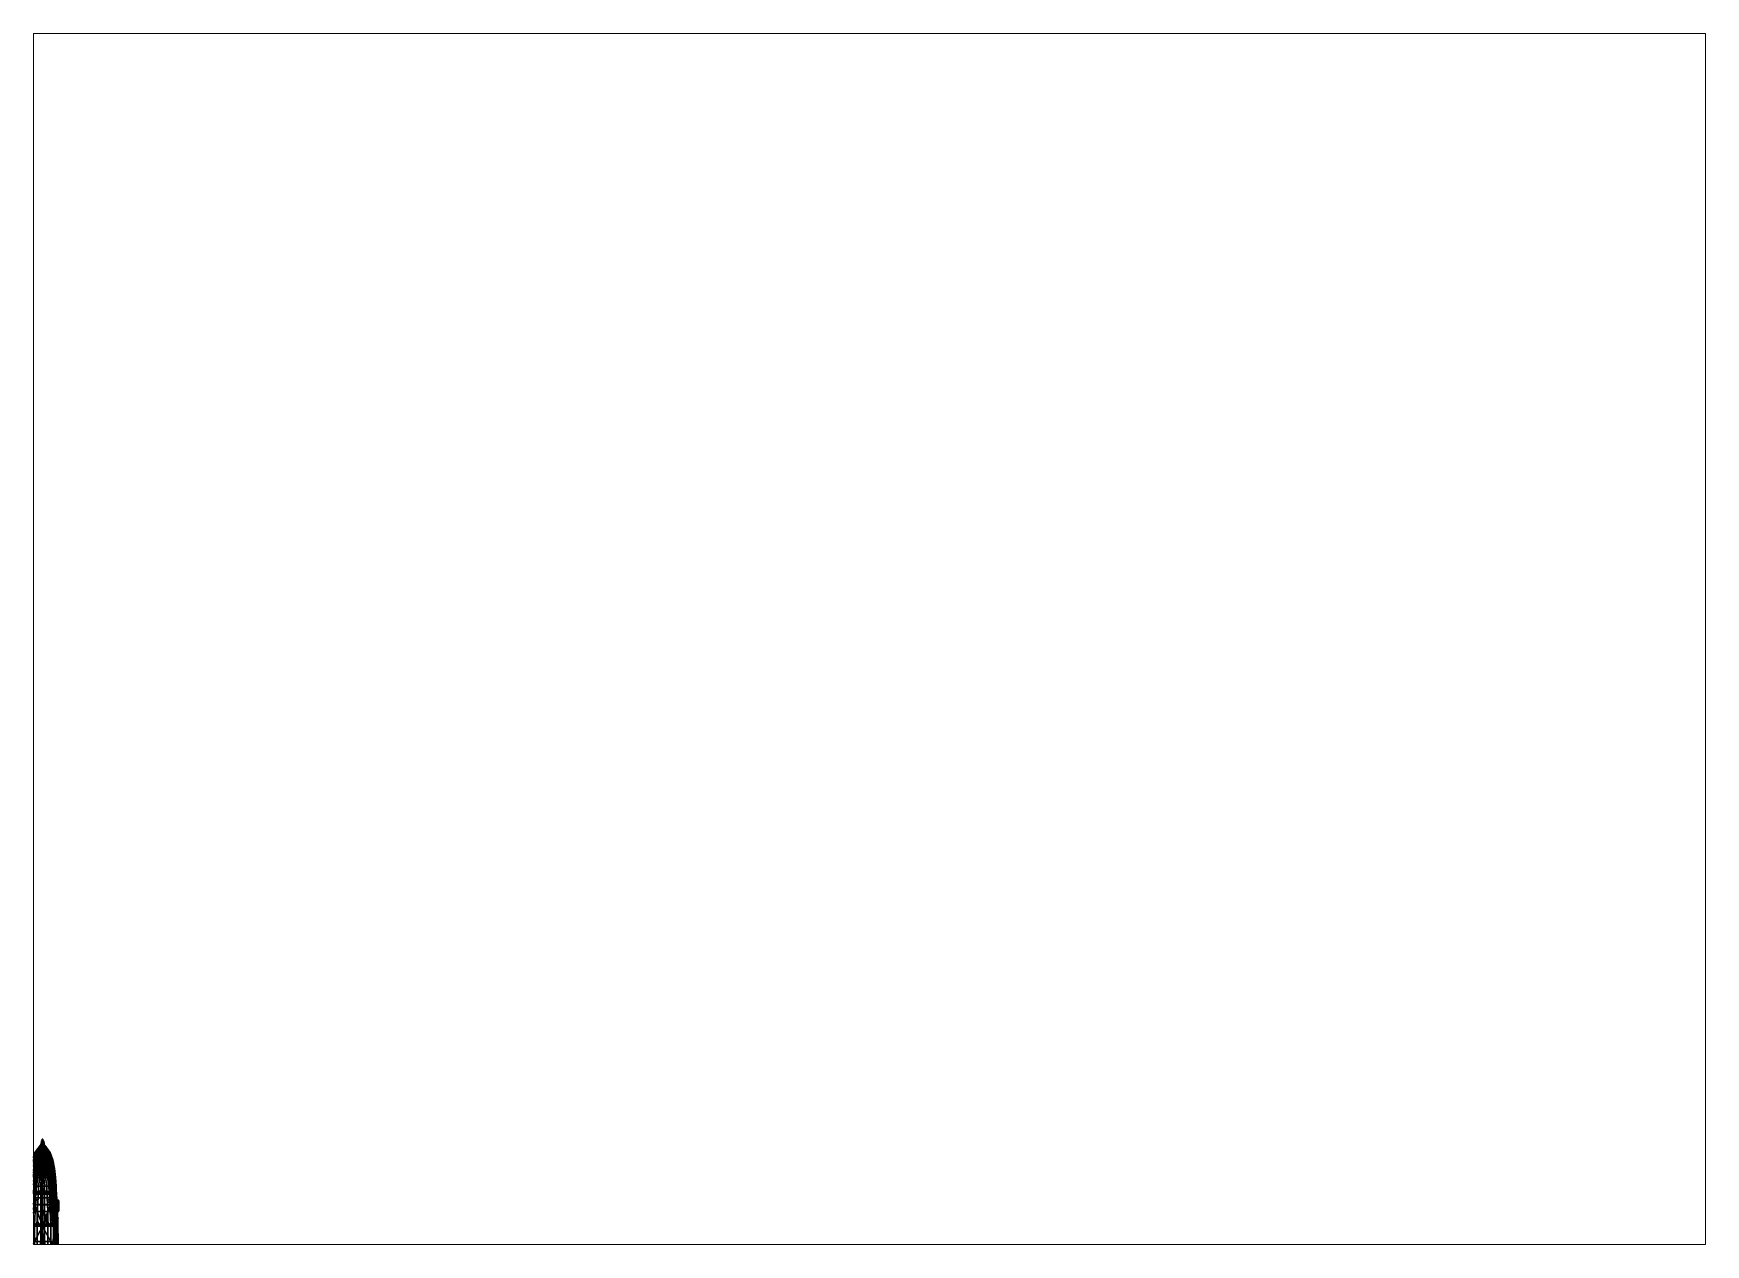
# Paper-space layout 'Layout1' of a CAD drawing. Header units: millimetres. Extents: x 28 to 251, y 20 to 181.
# The model-space entities are those that its viewports show. They can reach past a viewport. Long polylines and large blocks are cut down to what shows.
import ezdxf

# ---------------------------------------------------------------- set-up
doc = ezdxf.new("R2010")
doc.units = ezdxf.units.MM
for name, color, linetype in [('boats', 1, 'Continuous'), ('gun', 1, 'Continuous'), ('railings', 6, 'Continuous'), ('sleeve', 5, 'Continuous'), ('superstructure', 3, 'Continuous'), ('turret', 2, 'Continuous')]:
    doc.layers.add(name, color=color, linetype=linetype)

msp = doc.modelspace()

# ---------------------------------------------------------------- linework, layer by layer
for points in [[(-0.08, 21.48, 4.95), (-0.08, 21.43, 4.67), (-0.08, 20.8, 4.67), (-0.08, 20.95, 4.95)], [(0.08, 21.48, 4.95), (0.08, 21.43, 4.67), (-0.08, 21.43, 4.67), (-0.08, 21.48, 4.95)], [(0.08, 21.48, 5.07), (0.08, 21.48, 4.95), (-0.08, 21.48, 4.95), (-0.08, 21.48, 5.07)], [(-0.08, 21.48, 5.07), (-0.08, 21.48, 4.95), (-0.08, 20.95, 4.95), (-0.08, 20.95, 5.07)], [(-0.08, 21.43, 5.3), (-0.08, 21.48, 5.07), (-0.08, 20.95, 5.07), (-0.08, 20.79, 5.3)], [(0.08, 21.43, 5.3), (0.08, 21.48, 5.07), (-0.08, 21.48, 5.07), (-0.08, 21.43, 5.3)], [(-0.08, 21.43, 4.67), (-0.08, 21.01, 3.9), (-0.08, 20.47, 3.9), (-0.08, 20.8, 4.67)], [(0.08, 21.43, 4.67), (0.08, 21.01, 3.9), (-0.08, 21.01, 3.9), (-0.08, 21.43, 4.67)], [(0.08, 21.29, 5.63), (0.08, 21.43, 5.3), (-0.08, 21.43, 5.3), (-0.08, 21.29, 5.63)], [(-0.08, 21.29, 5.63), (-0.08, 21.43, 5.3), (-0.08, 20.79, 5.3), (-0.08, 20.72, 5.36)], [(-0.08, 21.05, 5.88), (-0.08, 21.29, 5.63), (-0.08, 20.72, 5.36), (-0.08, 19.13, 6.21)], [(0.08, 21.05, 5.88), (0.08, 21.29, 5.63), (-0.08, 21.29, 5.63), (-0.08, 21.05, 5.88)], [(0.08, 20.95, 4.95), (0.08, 20.8, 4.67), (0.08, 21.43, 4.67), (0.08, 21.48, 4.95)], [(0.08, 20.95, 5.07), (0.08, 20.95, 4.95), (0.08, 21.48, 4.95), (0.08, 21.48, 5.07)], [(0.08, 20.79, 5.3), (0.08, 20.95, 5.07), (0.08, 21.48, 5.07), (0.08, 21.43, 5.3)], [(0.08, 20.8, 4.67), (0.08, 20.47, 3.9), (0.08, 21.01, 3.9), (0.08, 21.43, 4.67)], [(0.08, 20.72, 5.36), (0.08, 20.79, 5.3), (0.08, 21.43, 5.3), (0.08, 21.29, 5.63)], [(0.08, 19.13, 6.21), (0.08, 20.72, 5.36), (0.08, 21.29, 5.63), (0.08, 21.05, 5.88)], [(-1.95, 18.15, 4.75), (-1.95, 18.15, 4.65), (-2.59, 16.24, 4.48), (-2.56, 16.24, 4.58)], [(-1.95, 18.15, 4.65), (-1.87, 18.15, 4.62), (-2.53, 16.24, 4.43), (-2.59, 16.24, 4.48)], [(1.95, 18.15, 4.75), (-1.95, 18.15, 4.75), (-2.56, 16.24, 4.58), (2.56, 16.24, 4.58)], [(-1.87, 18.15, 4.62), (-1.64, 18.15, 4.29), (-2.28, 16.24, 4.12), (-2.53, 16.24, 4.43)], [(-1.64, 18.15, 4.29), (-1.27, 18.15, 3.6), (-1.99, 16.24, 3.6), (-2.28, 16.24, 4.12)], [(-1.27, 18.15, 3.6), (-1.07, 18.15, 3.04), (-1.75, 16.24, 3.04), (-1.99, 16.24, 3.6)], [(0, 20.66, 5.02), (0, 20.66, 4.92), (-1.95, 18.15, 4.65), (-1.95, 18.15, 4.75)], [(0, 20.66, 4.92), (0, 20.66, 4.9), (-1.87, 18.15, 4.62), (-1.95, 18.15, 4.65)], [(0, 20.66, 5.02), (0, 20.66, 5.02), (-1.95, 18.15, 4.75), (1.95, 18.15, 4.75)], [(0, 20.66, 4.9), (0, 20.6, 4.55), (-1.64, 18.15, 4.29), (-1.87, 18.15, 4.62)], [(-1.07, 18.15, 3.04), (-0.9, 18.15, 2.45), (-1.59, 16.24, 2.45), (-1.75, 16.24, 3.04)], [(-0.9, 18.15, 2.45), (-0.9, 18.15, 2.45), (-1.56, 16.24, 2.31), (-1.68, 16.24, 2.31)], [(-0.9, 18.15, 2.45), (-0.9, 18.15, 2.45), (-1.68, 16.24, 2.44), (-1.59, 16.24, 2.45)], [(-0.9, 18.15, 2.45), (-0.9, 18.15, 2.45), (-1.68, 16.24, 2.31), (-1.68, 16.24, 2.44)], [(0, 20.6, 4.55), (0, 20.49, 4.02), (-1.27, 18.15, 3.6), (-1.64, 18.15, 4.29)], [(-0.9, 18.15, 2.45), (-0.9, 18.15, 2.45), (-1.37, 16.24, 1.35), (-1.56, 16.24, 2.31)], [(-0.9, 18.15, 2.45), (-0.71, 18.15, 1.35), (-1.29, 16.24, 0.4), (-1.37, 16.24, 1.35)], [(-0.71, 18.15, 1.35), (-0.6, 18.15, 0.4), (-1.24, 16.24), (-1.29, 16.24, 0.4)], [(0, 20.49, 4.02), (0, 20.32, 3.28), (-1.07, 18.15, 3.04), (-1.27, 18.15, 3.6)], [(-0.6, 18.15, 0.4), (-0.57, 18.15), (-1.2, 16.24, -0.19), (-1.24, 16.24)], [(-0.57, 18.15), (-0.55, 18.15, -0.19), (-1.16, 16.24, -0.43), (-1.2, 16.24, -0.19)], [(-0.55, 18.15, -0.19), (-0.52, 18.15, -0.43), (-1.06, 16.24, -0.81), (-1.16, 16.24, -0.43)], [(0, 20.32, 3.28), (0, 20.19, 2.72), (-0.9, 18.15, 2.45), (-1.07, 18.15, 3.04)], [(-0.52, 18.15, -0.43), (-0.47, 18.15, -0.81), (-0.98, 16.24, -1.08), (-1.06, 16.24, -0.81)], [(-0.47, 18.15, -0.81), (-0.42, 18.15, -1.08), (-0.89, 16.24, -1.36), (-0.98, 16.24, -1.08)], [(0, 20.19, 2.72), (0, 19.84, 1.35), (-0.71, 18.15, 1.35), (-0.9, 18.15, 2.45)], [(-0.42, 18.15, -1.08), (-0.35, 18.15, -1.36), (-0.76, 16.24, -1.69), (-0.89, 16.24, -1.36)], [(-0.35, 18.15, -1.36), (-0.26, 18.15, -1.69), (-0.63, 16.24, -1.91), (-0.76, 16.24, -1.69)], [(0, 19.84, 1.35), (0, 19.59, 0.4), (-0.6, 18.15, 0.4), (-0.71, 18.15, 1.35)], [(-0.26, 18.15, -1.69), (-0.17, 18.15, -1.91), (-0.47, 16.24, -2.09), (-0.63, 16.24, -1.91)], [(0, 19.59, 0.4), (0, 19.49), (-0.57, 18.15), (-0.6, 18.15, 0.4)], [(0, 19.49), (0, 19.45, -0.19), (-0.55, 18.15, -0.19), (-0.57, 18.15)], [(0, 19.45, -0.19), (0, 19.39, -0.43), (-0.52, 18.15, -0.43), (-0.55, 18.15, -0.19)], [(-0.5, 19, 1.42), (-0.53, 18.93, 1.42), (-0.28, 20.94, 4.9), (-0.25, 21.01, 4.9)], [(-0.53, 18.93, 1.42), (-0.5, 18.86, 1.42), (-0.25, 20.87, 4.9), (-0.28, 20.94, 4.9)], [(0, 19.39, -0.43), (0, 19.3, -0.81), (-0.47, 18.15, -0.81), (-0.52, 18.15, -0.43)], [(-0.43, 19.03, 1.42), (-0.5, 19, 1.42), (-0.25, 21.01, 4.9), (-0.18, 21.04, 4.9)], [(-0.5, 18.86, 1.42), (-0.43, 18.83, 1.42), (-0.18, 20.84, 4.9), (-0.25, 20.87, 4.9)], [(0, 19.3, -0.81), (0, 19.22, -1.08), (-0.42, 18.15, -1.08), (-0.47, 18.15, -0.81)], [(-0.17, 18.15, -1.91), (-0.1, 18.15, -2.08), (-0.37, 16.24, -2.19), (-0.47, 16.24, -2.09)], [(-0.36, 19, 1.42), (-0.43, 19.03, 1.42), (-0.18, 21.04, 4.9), (-0.11, 21.01, 4.9)], [(-0.43, 18.83, 1.42), (-0.36, 18.86, 1.42), (-0.11, 20.87, 4.9), (-0.18, 20.84, 4.9)], [(0, 19.22, -1.08), (0, 19.09, -1.36), (-0.35, 18.15, -1.36), (-0.42, 18.15, -1.08)], [(0, 16.24, -2.36), (-0.37, 16.24, -2.19), (-0.1, 18.15, -2.08), (0, 18.15, -2.14)], [(-0.33, 18.93, 1.42), (-0.36, 19, 1.42), (-0.11, 21.01, 4.9), (-0.08, 20.94, 4.9)], [(-0.36, 18.86, 1.42), (-0.33, 18.93, 1.42), (-0.08, 20.94, 4.9), (-0.11, 20.87, 4.9)], [(0, 19.09, -1.36), (0, 18.81, -1.69), (-0.26, 18.15, -1.69), (-0.35, 18.15, -1.36)], [(-0.25, 21.01, 4.9), (-0.28, 20.94, 4.9), (-0.28, 21.03, 5.1), (-0.25, 21.1, 5.1)], [(-0.25, 21.1, 5.1), (-0.28, 21.03, 5.1), (-0.28, 21.03, 5.43), (-0.25, 21.1, 5.43)], [(-0.28, 20.79, 5.83), (-0.25, 20.86, 5.83), (-0.25, 21.1, 5.43), (-0.28, 21.03, 5.43)], [(-0.28, 20.94, 4.9), (-0.25, 20.87, 4.9), (-0.25, 20.96, 5.1), (-0.28, 21.03, 5.1)], [(-0.28, 21.03, 5.1), (-0.25, 20.96, 5.1), (-0.25, 20.96, 5.43), (-0.28, 21.03, 5.43)], [(-0.25, 20.72, 5.83), (-0.28, 20.79, 5.83), (-0.28, 21.03, 5.43), (-0.25, 20.96, 5.43)], [(-0.25, 20.86, 5.83), (-0.28, 20.79, 5.83), (-0.25, 20.72, 5.83), (-0.18, 20.89, 5.83)], [(0, 18.81, -1.69), (0, 18.53, -1.91), (-0.17, 18.15, -1.91), (-0.26, 18.15, -1.69)], [(-0.18, 21.04, 4.9), (-0.25, 21.01, 4.9), (-0.25, 21.1, 5.1), (-0.18, 21.13, 5.1)], [(-0.18, 21.13, 5.1), (-0.25, 21.1, 5.1), (-0.25, 21.1, 5.43), (-0.18, 21.13, 5.43)], [(-0.25, 20.86, 5.83), (-0.18, 20.89, 5.83), (-0.18, 21.13, 5.43), (-0.25, 21.1, 5.43)], [(-0.25, 20.87, 4.9), (-0.18, 20.84, 4.9), (-0.18, 20.93, 5.1), (-0.25, 20.96, 5.1)], [(-0.25, 20.96, 5.1), (-0.18, 20.93, 5.1), (-0.18, 20.93, 5.43), (-0.25, 20.96, 5.43)], [(-0.18, 20.69, 5.83), (-0.25, 20.72, 5.83), (-0.25, 20.96, 5.43), (-0.18, 20.93, 5.43)], [(-0.18, 20.89, 5.83), (-0.25, 20.72, 5.83), (-0.18, 20.69, 5.83), (-0.11, 20.86, 5.83)], [(-0.11, 21.01, 4.9), (-0.18, 21.04, 4.9), (-0.18, 21.13, 5.1), (-0.11, 21.1, 5.1)], [(-0.11, 21.1, 5.1), (-0.18, 21.13, 5.1), (-0.18, 21.13, 5.43), (-0.11, 21.1, 5.43)], [(-0.18, 20.89, 5.83), (-0.11, 20.86, 5.83), (-0.11, 21.1, 5.43), (-0.18, 21.13, 5.43)], [(-0.18, 20.84, 4.9), (-0.11, 20.87, 4.9), (-0.11, 20.96, 5.1), (-0.18, 20.93, 5.1)], [(-0.18, 20.93, 5.1), (-0.11, 20.96, 5.1), (-0.11, 20.96, 5.43), (-0.18, 20.93, 5.43)], [(-0.11, 20.72, 5.83), (-0.18, 20.69, 5.83), (-0.18, 20.93, 5.43), (-0.11, 20.96, 5.43)], [(-0.11, 20.86, 5.83), (-0.18, 20.69, 5.83), (-0.11, 20.72, 5.83), (-0.08, 20.79, 5.83)], [(0, 18.53, -1.91), (0, 18.25, -2.08), (-0.1, 18.15, -2.08), (-0.17, 18.15, -1.91)], [(-0.08, 20.94, 4.9), (-0.11, 21.01, 4.9), (-0.11, 21.1, 5.1), (-0.08, 21.03, 5.1)], [(-0.08, 21.03, 5.1), (-0.11, 21.1, 5.1), (-0.11, 21.1, 5.43), (-0.08, 21.03, 5.43)], [(-0.11, 20.86, 5.83), (-0.08, 20.79, 5.83), (-0.08, 21.03, 5.43), (-0.11, 21.1, 5.43)], [(-0.11, 20.87, 4.9), (-0.08, 20.94, 4.9), (-0.08, 21.03, 5.1), (-0.11, 20.96, 5.1)], [(-0.11, 20.96, 5.1), (-0.08, 21.03, 5.1), (-0.08, 21.03, 5.43), (-0.11, 20.96, 5.43)], [(-0.08, 20.79, 5.83), (-0.11, 20.72, 5.83), (-0.11, 20.96, 5.43), (-0.08, 21.03, 5.43)], [(0, 18.15, -2.14), (-0.1, 18.15, -2.08), (0, 18.25, -2.08), (0, 18.15, -2.14)], [(-0.08, 19.39, 6.83), (-0.08, 21.05, 5.88), (-0.08, 19.13, 6.21), (-0.08, 19.24, 6.9)], [(0.08, 19.39, 6.83), (0.08, 21.05, 5.88), (-0.08, 21.05, 5.88), (-0.08, 19.39, 6.83)], [(-0.08, 21.01, 3.9), (0.08, 21.01, 3.9), (0.08, 20.47, 3.9), (-0.08, 20.47, 3.9)], [(-0.08, 20.8, 4.67), (0.08, 20.8, 4.67), (0.08, 20.95, 4.95), (-0.08, 20.95, 4.95)], [(-0.08, 20.95, 4.95), (0.08, 20.95, 4.95), (0.08, 20.95, 5.07), (-0.08, 20.95, 5.07)], [(-0.08, 20.95, 5.07), (0.08, 20.95, 5.07), (0.08, 20.79, 5.3), (-0.08, 20.79, 5.3)], [(-0.08, 20.47, 3.9), (0.08, 20.47, 3.9), (0.08, 20.8, 4.67), (-0.08, 20.8, 4.67)], [(-0.08, 20.79, 5.3), (0.08, 20.79, 5.3), (0.08, 20.72, 5.36), (-0.08, 20.72, 5.36)], [(-0.08, 20.72, 5.36), (0.08, 20.72, 5.36), (0.08, 19.13, 6.21), (-0.08, 19.13, 6.21)], [(-0.08, 19.24, 6.9), (0.08, 19.24, 6.9), (0.08, 19.39, 6.83), (-0.08, 19.39, 6.83)], [(-0.08, 19.13, 6.21), (0.08, 19.13, 6.21), (0.08, 19.24, 6.9), (-0.08, 19.24, 6.9)], [(0, 18.99, 4.82), (-0.07, 18.92, 4.82), (-0.06, 18.92, 8.55), (0, 18.98, 8.55)], [(-0.07, 18.92, 4.82), (0, 18.85, 4.82), (0, 18.86, 8.55), (-0.06, 18.92, 8.55)], [(0, 18.86, 8.55), (0.06, 18.92, 8.55), (0, 18.98, 8.55), (-0.06, 18.92, 8.55)], [(0, 18.84, 4.8), (-0.06, 18.78, 4.8), (-0.06, 18.59, 5.39), (0, 18.65, 5.39)], [(-0.06, 18.78, 4.8), (0, 18.72, 4.8), (0, 18.53, 5.39), (-0.06, 18.59, 5.39)], [(0, 18.65, 5.39), (-0.06, 18.59, 5.39), (-0.06, 16.69, 7.15), (0, 16.75, 7.15)], [(-0.06, 18.59, 5.39), (0, 18.53, 5.39), (0, 16.63, 7.15), (-0.06, 16.69, 7.15)], [(1.95, 18.15, 4.65), (1.87, 18.15, 4.62), (0, 20.66, 4.9), (0, 20.66, 4.92)], [(1.95, 18.15, 4.75), (1.95, 18.15, 4.65), (0, 20.66, 4.92), (0, 20.66, 5.02)], [(1.87, 18.15, 4.62), (1.64, 18.15, 4.29), (0, 20.6, 4.55), (0, 20.66, 4.9)], [(1.64, 18.15, 4.29), (1.27, 18.15, 3.6), (0, 20.49, 4.02), (0, 20.6, 4.55)], [(1.27, 18.15, 3.6), (1.07, 18.15, 3.04), (0, 20.32, 3.28), (0, 20.49, 4.02)], [(1.07, 18.15, 3.04), (0.9, 18.15, 2.45), (0, 20.19, 2.72), (0, 20.32, 3.28)], [(0.9, 18.15, 2.45), (0.71, 18.15, 1.35), (0, 19.84, 1.35), (0, 20.19, 2.72)], [(0.71, 18.15, 1.35), (0.6, 18.15, 0.4), (0, 19.59, 0.4), (0, 19.84, 1.35)], [(0.6, 18.15, 0.4), (0.57, 18.15), (0, 19.49), (0, 19.59, 0.4)], [(0.57, 18.15), (0.55, 18.15, -0.19), (0, 19.45, -0.19), (0, 19.49)], [(0.55, 18.15, -0.19), (0.52, 18.15, -0.43), (0, 19.39, -0.43), (0, 19.45, -0.19)], [(0.52, 18.15, -0.43), (0.47, 18.15, -0.81), (0, 19.3, -0.81), (0, 19.39, -0.43)], [(0.47, 18.15, -0.81), (0.42, 18.15, -1.08), (0, 19.22, -1.08), (0, 19.3, -0.81)], [(0.42, 18.15, -1.08), (0.35, 18.15, -1.36), (0, 19.09, -1.36), (0, 19.22, -1.08)], [(0.35, 18.15, -1.36), (0.26, 18.15, -1.69), (0, 18.81, -1.69), (0, 19.09, -1.36)], [(0.07, 18.92, 4.82), (0, 18.99, 4.82), (0, 18.98, 8.55), (0.06, 18.92, 8.55)], [(0, 18.85, 4.82), (0.07, 18.92, 4.82), (0.06, 18.92, 8.55), (0, 18.86, 8.55)], [(0.06, 18.78, 4.8), (0, 18.84, 4.8), (0, 18.65, 5.39), (0.06, 18.59, 5.39)], [(0.26, 18.15, -1.69), (0.17, 18.15, -1.91), (0, 18.53, -1.91), (0, 18.81, -1.69)], [(0, 18.72, 4.8), (0.06, 18.78, 4.8), (0.06, 18.59, 5.39), (0, 18.53, 5.39)], [(0.06, 18.59, 5.39), (0, 18.65, 5.39), (0, 16.75, 7.15), (0.06, 16.69, 7.15)], [(0, 18.53, 5.39), (0.06, 18.59, 5.39), (0.06, 16.69, 7.15), (0, 16.63, 7.15)], [(0.17, 18.15, -1.91), (0.1, 18.15, -2.08), (0, 18.25, -2.08), (0, 18.53, -1.91)], [(0, 18.15, -2.14), (0, 18.25, -2.08), (0.1, 18.15, -2.08), (0, 18.15, -2.14)], [(0, 18.15, -2.14), (0.1, 18.15, -2.08), (0.37, 16.24, -2.19), (0, 16.24, -2.36)], [(0.11, 21.01, 4.9), (0.08, 20.94, 4.9), (0.08, 21.03, 5.1), (0.11, 21.1, 5.1)], [(0.11, 21.1, 5.1), (0.08, 21.03, 5.1), (0.08, 21.03, 5.43), (0.11, 21.1, 5.43)], [(0.08, 20.79, 5.83), (0.11, 20.86, 5.83), (0.11, 21.1, 5.43), (0.08, 21.03, 5.43)], [(0.08, 19.24, 6.9), (0.08, 19.13, 6.21), (0.08, 21.05, 5.88), (0.08, 19.39, 6.83)], [(0.08, 20.94, 4.9), (0.11, 20.87, 4.9), (0.11, 20.96, 5.1), (0.08, 21.03, 5.1)], [(0.08, 21.03, 5.1), (0.11, 20.96, 5.1), (0.11, 20.96, 5.43), (0.08, 21.03, 5.43)], [(0.11, 20.72, 5.83), (0.08, 20.79, 5.83), (0.08, 21.03, 5.43), (0.11, 20.96, 5.43)], [(0.36, 19, 1.42), (0.33, 18.93, 1.42), (0.08, 20.94, 4.9), (0.11, 21.01, 4.9)], [(0.33, 18.93, 1.42), (0.36, 18.86, 1.42), (0.11, 20.87, 4.9), (0.08, 20.94, 4.9)], [(0.11, 20.86, 5.83), (0.08, 20.79, 5.83), (0.11, 20.72, 5.83), (0.18, 20.89, 5.83)], [(0.47, 16.24, -2.09), (0.37, 16.24, -2.19), (0.1, 18.15, -2.08), (0.17, 18.15, -1.91)], [(0.18, 21.04, 4.9), (0.11, 21.01, 4.9), (0.11, 21.1, 5.1), (0.18, 21.13, 5.1)], [(0.18, 21.13, 5.1), (0.11, 21.1, 5.1), (0.11, 21.1, 5.43), (0.18, 21.13, 5.43)], [(0.11, 20.86, 5.83), (0.18, 20.89, 5.83), (0.18, 21.13, 5.43), (0.11, 21.1, 5.43)], [(0.43, 19.03, 1.42), (0.36, 19, 1.42), (0.11, 21.01, 4.9), (0.18, 21.04, 4.9)], [(0.11, 20.87, 4.9), (0.18, 20.84, 4.9), (0.18, 20.93, 5.1), (0.11, 20.96, 5.1)], [(0.11, 20.96, 5.1), (0.18, 20.93, 5.1), (0.18, 20.93, 5.43), (0.11, 20.96, 5.43)], [(0.18, 20.69, 5.83), (0.11, 20.72, 5.83), (0.11, 20.96, 5.43), (0.18, 20.93, 5.43)], [(0.18, 20.89, 5.83), (0.11, 20.72, 5.83), (0.18, 20.69, 5.83), (0.25, 20.86, 5.83)], [(0.36, 18.86, 1.42), (0.43, 18.83, 1.42), (0.18, 20.84, 4.9), (0.11, 20.87, 4.9)], [(0.63, 16.24, -1.91), (0.47, 16.24, -2.09), (0.17, 18.15, -1.91), (0.26, 18.15, -1.69)], [(0.25, 21.01, 4.9), (0.18, 21.04, 4.9), (0.18, 21.13, 5.1), (0.25, 21.1, 5.1)], [(0.25, 21.1, 5.1), (0.18, 21.13, 5.1), (0.18, 21.13, 5.43), (0.25, 21.1, 5.43)], [(0.18, 20.89, 5.83), (0.25, 20.86, 5.83), (0.25, 21.1, 5.43), (0.18, 21.13, 5.43)], [(0.5, 19, 1.42), (0.43, 19.03, 1.42), (0.18, 21.04, 4.9), (0.25, 21.01, 4.9)], [(0.18, 20.84, 4.9), (0.25, 20.87, 4.9), (0.25, 20.96, 5.1), (0.18, 20.93, 5.1)], [(0.18, 20.93, 5.1), (0.25, 20.96, 5.1), (0.25, 20.96, 5.43), (0.18, 20.93, 5.43)], [(0.25, 20.72, 5.83), (0.18, 20.69, 5.83), (0.18, 20.93, 5.43), (0.25, 20.96, 5.43)], [(0.43, 18.83, 1.42), (0.5, 18.86, 1.42), (0.25, 20.87, 4.9), (0.18, 20.84, 4.9)], [(0.25, 20.86, 5.83), (0.18, 20.69, 5.83), (0.25, 20.72, 5.83), (0.28, 20.79, 5.83)], [(0.28, 20.94, 4.9), (0.25, 21.01, 4.9), (0.25, 21.1, 5.1), (0.28, 21.03, 5.1)], [(0.28, 21.03, 5.1), (0.25, 21.1, 5.1), (0.25, 21.1, 5.43), (0.28, 21.03, 5.43)], [(0.25, 20.86, 5.83), (0.28, 20.79, 5.83), (0.28, 21.03, 5.43), (0.25, 21.1, 5.43)], [(0.25, 20.87, 4.9), (0.28, 20.94, 4.9), (0.28, 21.03, 5.1), (0.25, 20.96, 5.1)], [(0.25, 20.96, 5.1), (0.28, 21.03, 5.1), (0.28, 21.03, 5.43), (0.25, 20.96, 5.43)], [(0.28, 20.79, 5.83), (0.25, 20.72, 5.83), (0.25, 20.96, 5.43), (0.28, 21.03, 5.43)], [(0.53, 18.93, 1.42), (0.5, 19, 1.42), (0.25, 21.01, 4.9), (0.28, 20.94, 4.9)], [(0.5, 18.86, 1.42), (0.53, 18.93, 1.42), (0.28, 20.94, 4.9), (0.25, 20.87, 4.9)], [(0.76, 16.24, -1.69), (0.63, 16.24, -1.91), (0.26, 18.15, -1.69), (0.35, 18.15, -1.36)], [(0.89, 16.24, -1.36), (0.76, 16.24, -1.69), (0.35, 18.15, -1.36), (0.42, 18.15, -1.08)], [(0.98, 16.24, -1.08), (0.89, 16.24, -1.36), (0.42, 18.15, -1.08), (0.47, 18.15, -0.81)], [(1.06, 16.24, -0.81), (0.98, 16.24, -1.08), (0.47, 18.15, -0.81), (0.52, 18.15, -0.43)], [(1.16, 16.24, -0.43), (1.06, 16.24, -0.81), (0.52, 18.15, -0.43), (0.55, 18.15, -0.19)], [(1.2, 16.24, -0.19), (1.16, 16.24, -0.43), (0.55, 18.15, -0.19), (0.57, 18.15)], [(1.24, 16.24), (1.2, 16.24, -0.19), (0.57, 18.15), (0.6, 18.15, 0.4)], [(1.29, 16.24, 0.4), (1.24, 16.24), (0.6, 18.15, 0.4), (0.71, 18.15, 1.35)], [(1.37, 16.24, 1.35), (1.29, 16.24, 0.4), (0.71, 18.15, 1.35), (0.9, 18.15, 2.45)], [(1.75, 16.24, 3.04), (1.59, 16.24, 2.45), (0.9, 18.15, 2.45), (1.07, 18.15, 3.04)], [(1.68, 16.24, 2.31), (1.56, 16.24, 2.31), (0.9, 18.15, 2.45)], [(1.59, 16.24, 2.45), (1.68, 16.24, 2.44), (0.9, 18.15, 2.45)], [(1.68, 16.24, 2.44), (1.68, 16.24, 2.31), (0.9, 18.15, 2.45)], [(1.99, 16.24, 3.6), (1.75, 16.24, 3.04), (1.07, 18.15, 3.04), (1.27, 18.15, 3.6)], [(2.28, 16.24, 4.12), (1.99, 16.24, 3.6), (1.27, 18.15, 3.6), (1.64, 18.15, 4.29)], [(2.53, 16.24, 4.43), (2.28, 16.24, 4.12), (1.64, 18.15, 4.29), (1.87, 18.15, 4.62)], [(2.59, 16.24, 4.48), (2.53, 16.24, 4.43), (1.87, 18.15, 4.62), (1.95, 18.15, 4.65)], [(2.56, 16.24, 4.58), (2.59, 16.24, 4.48), (1.95, 18.15, 4.65), (1.95, 18.15, 4.75)], [(-3, 14.05, 4.34), (-2.94, 14.05, 4.29), (-3.24, 11.8, 4.26), (-3.3, 11.8, 4.27)], [(-3, 14.05, 4.44), (-3, 14.05, 4.34), (-3.3, 11.8, 4.27), (-3.3, 11.8, 4.37)], [(-3.24, 11.8, 4.37), (-3, 14.05, 4.44), (-3.3, 11.8, 4.37), (-3.24, 11.8, 4.37)], [(-2.94, 14.05, 4.29), (-2.73, 14.05, 3.98), (-3.05, 11.8, 3.86), (-3.24, 11.8, 4.26)], [(3, 14.05, 4.44), (-3, 14.05, 4.44), (-3.24, 11.8, 4.37), (3.24, 11.8, 4.37)], [(-2.73, 14.05, 3.98), (-2.47, 14.05, 3.46), (-2.82, 11.8, 3.23), (-3.05, 11.8, 3.86)], [(-2.59, 16.24, 4.48), (-2.53, 16.24, 4.43), (-2.94, 14.05, 4.29), (-3, 14.05, 4.34)], [(-2.56, 16.24, 4.58), (-2.59, 16.24, 4.48), (-3, 14.05, 4.34), (-3, 14.05, 4.44)], [(2.56, 16.24, 4.58), (-2.56, 16.24, 4.58), (-3, 14.05, 4.44), (3, 14.05, 4.44)], [(-2.53, 16.24, 4.43), (-2.28, 16.24, 4.12), (-2.73, 14.05, 3.98), (-2.94, 14.05, 4.29)], [(-2.47, 14.05, 3.46), (-2.26, 14.05, 2.9), (-2.73, 11.8, 2.9), (-2.82, 11.8, 3.23)], [(-2.28, 16.24, 4.12), (-1.99, 16.24, 3.6), (-2.47, 14.05, 3.46), (-2.73, 14.05, 3.98)], [(-2.26, 14.05, 2.9), (-2.13, 14.05, 2.26), (-2.6, 11.8, 2.09), (-2.73, 11.8, 2.9)], [(-2.13, 14.05, 2.26), (-2.24, 14.05, 2.25), (-2.69, 11.8, 2.08), (-2.6, 11.8, 2.09)], [(-2.24, 14.05, 2.12), (-2.1, 14.05, 2.12), (-2.59, 11.8, 1.95), (-2.69, 11.8, 1.95)], [(-2.24, 14.05, 2.25), (-2.24, 14.05, 2.12), (-2.69, 11.8, 1.95), (-2.69, 11.8, 2.08)], [(-2.49, 16, 4.66), (-2.49, 16, 4.56), (-2.63, 15.33, 4.51), (-2.63, 15.33, 4.66)], [(-2.63, 15.33, 4.66), (-2.22, 15.24, 4.66), (-2.08, 15.91, 4.66), (-2.49, 16, 4.66)], [(-2.63, 15.33, 4.51), (-2.22, 15.24, 4.51), (-2.22, 15.24, 4.66), (-2.63, 15.33, 4.66)], [(-2.1, 14.05, 2.12), (-1.98, 14.05, 1.25), (-2.5, 11.8, 1.14), (-2.59, 11.8, 1.95)], [(-1.47, 15.53, 4.96), (-1.47, 15.36, 4.52), (-2.5, 14.66, 4.47), (-2.5, 14.66, 4.53)], [(-2.5, 14.66, 4.53), (-1.33, 15.48, 4.96), (-1.47, 15.53, 4.96), (-2.5, 14.66, 4.53)], [(-2.5, 14.66, 4.47), (-1.33, 15.31, 4.52), (-1.33, 15.48, 4.96), (-2.5, 14.66, 4.53)], [(-1.98, 14.05, 1.25), (-1.94, 14.05, 0.4), (-2.49, 11.8, 0.4), (-2.5, 11.8, 1.14)], [(-2.08, 15.91, 4.66), (-2.08, 15.91, 4.56), (-2.49, 16, 4.56), (-2.49, 16, 4.66)], [(-1.94, 14.05, 0.4), (-1.9, 14.05), (-2.45, 11.8), (-2.49, 11.8, 0.4)], [(-2.42, 15.51, 4.66), (-2.48, 15.44, 4.66), (-2.48, 15.44, 4.88), (-2.42, 15.51, 4.88)], [(-2.45, 15.36, 4.88), (-2.33, 15.49, 4.88), (-2.42, 15.51, 4.88), (-2.48, 15.44, 4.88)], [(-2.48, 15.44, 4.66), (-2.45, 15.36, 4.66), (-2.45, 15.36, 4.88), (-2.48, 15.44, 4.88)], [(-1.99, 16.24, 3.6), (-1.75, 16.24, 3.04), (-2.26, 14.05, 2.9), (-2.47, 14.05, 3.46)], [(-2.37, 15.34, 4.88), (-2.31, 15.41, 4.88), (-2.33, 15.49, 4.88), (-2.45, 15.36, 4.88)], [(-2.45, 15.36, 4.66), (-2.37, 15.34, 4.66), (-2.37, 15.34, 4.88), (-2.45, 15.36, 4.88)], [(-1.9, 14.05), (-1.85, 14.05, -0.19), (-2.41, 11.8, -0.19), (-2.45, 11.8)], [(-2.33, 15.49, 4.66), (-2.42, 15.51, 4.66), (-2.42, 15.51, 4.88), (-2.33, 15.49, 4.88)], [(-1.85, 14.05, -0.19), (-1.79, 14.05, -0.43), (-2.35, 11.8, -0.43), (-2.41, 11.8, -0.19)], [(-2.34, 15.9, 4.66), (-2.4, 15.83, 4.66), (-2.4, 15.83, 4.88), (-2.34, 15.9, 4.88)], [(-2.37, 15.75, 4.88), (-2.25, 15.88, 4.88), (-2.34, 15.9, 4.88), (-2.4, 15.83, 4.88)], [(-2.4, 15.83, 4.66), (-2.37, 15.75, 4.66), (-2.37, 15.75, 4.88), (-2.4, 15.83, 4.88)], [(-2.28, 15.73, 4.88), (-2.22, 15.8, 4.88), (-2.25, 15.88, 4.88), (-2.37, 15.75, 4.88)], [(-2.37, 15.75, 4.66), (-2.28, 15.73, 4.66), (-2.28, 15.73, 4.88), (-2.37, 15.75, 4.88)], [(-2.37, 15.34, 4.66), (-2.31, 15.41, 4.66), (-2.31, 15.41, 4.88), (-2.37, 15.34, 4.88)], [(-1.79, 14.05, -0.43), (-1.66, 14.05, -0.81), (-2.18, 11.8, -0.81), (-2.35, 11.8, -0.43)], [(-2.25, 15.88, 4.66), (-2.34, 15.9, 4.66), (-2.34, 15.9, 4.88), (-2.25, 15.88, 4.88)], [(-2.31, 15.41, 4.66), (-2.33, 15.49, 4.66), (-2.33, 15.49, 4.88), (-2.31, 15.41, 4.88)], [(-2.28, 15.73, 4.66), (-2.22, 15.8, 4.66), (-2.22, 15.8, 4.88), (-2.28, 15.73, 4.88)], [(-1.75, 16.24, 3.04), (-1.59, 16.24, 2.45), (-2.13, 14.05, 2.26), (-2.26, 14.05, 2.9)], [(-2.22, 15.8, 4.66), (-2.25, 15.88, 4.66), (-2.25, 15.88, 4.88), (-2.22, 15.8, 4.88)], [(-1.68, 16.24, 2.44), (-1.68, 16.24, 2.31), (-2.24, 14.05, 2.12), (-2.24, 14.05, 2.25)], [(-1.68, 16.24, 2.31), (-1.56, 16.24, 2.31), (-2.1, 14.05, 2.12), (-2.24, 14.05, 2.12)], [(-1.59, 16.24, 2.45), (-1.68, 16.24, 2.44), (-2.24, 14.05, 2.25), (-2.13, 14.05, 2.26)], [(-2.22, 15.24, 4.66), (-2.22, 15.24, 4.51), (-2.08, 15.91, 4.56), (-2.08, 15.91, 4.66)], [(-1.66, 14.05, -0.81), (-1.53, 14.05, -1.08), (-2.02, 11.8, -1.08), (-2.18, 11.8, -0.81)], [(-1.56, 16.24, 2.31), (-1.37, 16.24, 1.35), (-1.98, 14.05, 1.25), (-2.1, 14.05, 2.12)], [(-1.53, 14.05, -1.08), (-1.37, 14.05, -1.36), (-1.82, 11.8, -1.36), (-2.02, 11.8, -1.08)], [(-1.37, 16.24, 1.35), (-1.29, 16.24, 0.4), (-1.94, 14.05, 0.4), (-1.98, 14.05, 1.25)], [(-1.29, 16.24, 0.4), (-1.24, 16.24), (-1.9, 14.05), (-1.94, 14.05, 0.4)], [(-1.24, 16.24), (-1.2, 16.24, -0.19), (-1.85, 14.05, -0.19), (-1.9, 14.05)], [(-1.2, 16.24, -0.19), (-1.16, 16.24, -0.43), (-1.79, 14.05, -0.43), (-1.85, 14.05, -0.19)], [(-1.37, 14.05, -1.36), (-1.12, 14.05, -1.69), (-1.5, 11.8, -1.69), (-1.82, 11.8, -1.36)], [(-1.16, 16.24, -0.43), (-1.06, 16.24, -0.81), (-1.66, 14.05, -0.81), (-1.79, 14.05, -0.43)], [(-1.06, 16.24, -0.81), (-0.98, 16.24, -1.08), (-1.53, 14.05, -1.08), (-1.66, 14.05, -0.81)], [(-0.98, 16.24, -1.08), (-0.89, 16.24, -1.36), (-1.37, 14.05, -1.36), (-1.53, 14.05, -1.08)], [(-1.12, 14.05, -1.69), (-0.88, 14.05, -1.91), (-1.21, 11.8, -1.91), (-1.5, 11.8, -1.69)], [(1.47, 15.53, 4.96), (1.47, 15.36, 4.52), (-1.47, 15.36, 4.52), (-1.47, 15.53, 4.96)], [(-1.33, 15.48, 4.96), (1.33, 15.48, 4.96), (1.47, 15.53, 4.96), (-1.47, 15.53, 4.96)], [(-0.89, 16.24, -1.36), (-0.76, 16.24, -1.69), (-1.12, 14.05, -1.69), (-1.37, 14.05, -1.36)], [(-1.33, 15.31, 4.52), (1.33, 15.31, 4.52), (1.33, 15.48, 4.96), (-1.33, 15.48, 4.96)], [(-0.88, 14.05, -1.91), (-0.65, 14.05, -2.09), (-0.73, 11.8, -2.19), (-1.21, 11.8, -1.91)], [(-0.76, 16.24, -1.69), (-0.63, 16.24, -1.91), (-0.88, 14.05, -1.91), (-1.12, 14.05, -1.69)], [(-0.63, 16.24, -1.91), (-0.47, 16.24, -2.09), (-0.65, 14.05, -2.09), (-0.88, 14.05, -1.91)], [(-0.65, 14.05, -2.09), (-0.26, 14.05, -2.29), (-0.33, 11.8, -2.29), (-0.73, 11.8, -2.19)], [(-0.47, 16.24, -2.09), (-0.37, 16.24, -2.19), (-0.26, 14.05, -2.29), (-0.65, 14.05, -2.09)], [(0, 14.05, -2.36), (-0.26, 14.05, -2.29), (-0.37, 16.24, -2.19), (0, 16.24, -2.36)], [(0, 11.8, -2.36), (-0.33, 11.8, -2.29), (-0.26, 14.05, -2.29), (0, 14.05, -2.36)], [(0.06, 16.69, 7.15), (0, 16.75, 7.15), (-0.06, 16.69, 7.15), (0, 16.63, 7.15)], [(0, 16.24, -2.36), (0.37, 16.24, -2.19), (0.26, 14.05, -2.29), (0, 14.05, -2.36)], [(0, 14.05, -2.36), (0.26, 14.05, -2.29), (0.33, 11.8, -2.29), (0, 11.8, -2.36)], [(0.65, 14.05, -2.09), (0.26, 14.05, -2.29), (0.37, 16.24, -2.19), (0.47, 16.24, -2.09)], [(0.73, 11.8, -2.19), (0.33, 11.8, -2.29), (0.26, 14.05, -2.29), (0.65, 14.05, -2.09)], [(0.88, 14.05, -1.91), (0.65, 14.05, -2.09), (0.47, 16.24, -2.09), (0.63, 16.24, -1.91)], [(1.12, 14.05, -1.69), (0.88, 14.05, -1.91), (0.63, 16.24, -1.91), (0.76, 16.24, -1.69)], [(1.21, 11.8, -1.91), (0.73, 11.8, -2.19), (0.65, 14.05, -2.09), (0.88, 14.05, -1.91)], [(1.37, 14.05, -1.36), (1.12, 14.05, -1.69), (0.76, 16.24, -1.69), (0.89, 16.24, -1.36)], [(1.5, 11.8, -1.69), (1.21, 11.8, -1.91), (0.88, 14.05, -1.91), (1.12, 14.05, -1.69)], [(1.53, 14.05, -1.08), (1.37, 14.05, -1.36), (0.89, 16.24, -1.36), (0.98, 16.24, -1.08)], [(1.66, 14.05, -0.81), (1.53, 14.05, -1.08), (0.98, 16.24, -1.08), (1.06, 16.24, -0.81)], [(1.79, 14.05, -0.43), (1.66, 14.05, -0.81), (1.06, 16.24, -0.81), (1.16, 16.24, -0.43)], [(1.82, 11.8, -1.36), (1.5, 11.8, -1.69), (1.12, 14.05, -1.69), (1.37, 14.05, -1.36)], [(1.85, 14.05, -0.19), (1.79, 14.05, -0.43), (1.16, 16.24, -0.43), (1.2, 16.24, -0.19)], [(1.9, 14.05), (1.85, 14.05, -0.19), (1.2, 16.24, -0.19), (1.24, 16.24)], [(1.94, 14.05, 0.4), (1.9, 14.05), (1.24, 16.24), (1.29, 16.24, 0.4)], [(1.98, 14.05, 1.25), (1.94, 14.05, 0.4), (1.29, 16.24, 0.4), (1.37, 16.24, 1.35)], [(1.33, 15.48, 4.96), (2.5, 14.66, 4.53), (2.5, 14.66, 4.53), (1.47, 15.53, 4.96)], [(1.33, 15.31, 4.52), (2.5, 14.66, 4.47), (2.5, 14.66, 4.53), (1.33, 15.48, 4.96)], [(2.1, 14.05, 2.12), (1.98, 14.05, 1.25), (1.37, 16.24, 1.35), (1.56, 16.24, 2.31)], [(2.02, 11.8, -1.08), (1.82, 11.8, -1.36), (1.37, 14.05, -1.36), (1.53, 14.05, -1.08)], [(2.5, 14.66, 4.53), (2.5, 14.66, 4.47), (1.47, 15.36, 4.52), (1.47, 15.53, 4.96)], [(2.18, 11.8, -0.81), (2.02, 11.8, -1.08), (1.53, 14.05, -1.08), (1.66, 14.05, -0.81)], [(2.24, 14.05, 2.12), (2.1, 14.05, 2.12), (1.56, 16.24, 2.31), (1.68, 16.24, 2.31)], [(2.26, 14.05, 2.9), (2.13, 14.05, 2.26), (1.59, 16.24, 2.45), (1.75, 16.24, 3.04)], [(2.13, 14.05, 2.26), (2.24, 14.05, 2.25), (1.68, 16.24, 2.44), (1.59, 16.24, 2.45)], [(2.35, 11.8, -0.43), (2.18, 11.8, -0.81), (1.66, 14.05, -0.81), (1.79, 14.05, -0.43)], [(2.24, 14.05, 2.25), (2.24, 14.05, 2.12), (1.68, 16.24, 2.31), (1.68, 16.24, 2.44)], [(2.47, 14.05, 3.46), (2.26, 14.05, 2.9), (1.75, 16.24, 3.04), (1.99, 16.24, 3.6)], [(2.41, 11.8, -0.19), (2.35, 11.8, -0.43), (1.79, 14.05, -0.43), (1.85, 14.05, -0.19)], [(2.45, 11.8), (2.41, 11.8, -0.19), (1.85, 14.05, -0.19), (1.9, 14.05)], [(2.49, 11.8, 0.4), (2.45, 11.8), (1.9, 14.05), (1.94, 14.05, 0.4)], [(2.5, 11.8, 1.14), (2.49, 11.8, 0.4), (1.94, 14.05, 0.4), (1.98, 14.05, 1.25)], [(2.59, 11.8, 1.95), (2.5, 11.8, 1.14), (1.98, 14.05, 1.25), (2.1, 14.05, 2.12)], [(2.73, 14.05, 3.98), (2.47, 14.05, 3.46), (1.99, 16.24, 3.6), (2.28, 16.24, 4.12)], [(2.22, 15.24, 4.66), (2.63, 15.33, 4.66), (2.48, 16, 4.66), (2.07, 15.91, 4.66)], [(2.48, 16, 4.66), (2.48, 16, 4.56), (2.07, 15.91, 4.56), (2.07, 15.91, 4.66)], [(2.07, 15.91, 4.66), (2.07, 15.91, 4.56), (2.22, 15.24, 4.51), (2.22, 15.24, 4.66)], [(2.69, 11.8, 1.95), (2.59, 11.8, 1.95), (2.1, 14.05, 2.12), (2.24, 14.05, 2.12)], [(2.73, 11.8, 2.9), (2.6, 11.8, 2.09), (2.13, 14.05, 2.26), (2.26, 14.05, 2.9)], [(2.6, 11.8, 2.09), (2.69, 11.8, 2.08), (2.24, 14.05, 2.25), (2.13, 14.05, 2.26)], [(2.28, 15.73, 4.88), (2.34, 15.9, 4.88), (2.25, 15.88, 4.88), (2.22, 15.8, 4.88)], [(2.25, 15.88, 4.66), (2.22, 15.8, 4.66), (2.22, 15.8, 4.88), (2.25, 15.88, 4.88)], [(2.22, 15.8, 4.66), (2.28, 15.73, 4.66), (2.28, 15.73, 4.88), (2.22, 15.8, 4.88)], [(2.22, 15.24, 4.51), (2.63, 15.33, 4.51), (2.63, 15.33, 4.66), (2.22, 15.24, 4.66)], [(2.69, 11.8, 2.08), (2.69, 11.8, 1.95), (2.24, 14.05, 2.12), (2.24, 14.05, 2.25)], [(2.34, 15.9, 4.66), (2.25, 15.88, 4.66), (2.25, 15.88, 4.88), (2.34, 15.9, 4.88)], [(2.82, 11.8, 3.23), (2.73, 11.8, 2.9), (2.26, 14.05, 2.9), (2.47, 14.05, 3.46)], [(2.94, 14.05, 4.29), (2.73, 14.05, 3.98), (2.28, 16.24, 4.12), (2.53, 16.24, 4.43)], [(2.37, 15.75, 4.88), (2.4, 15.83, 4.88), (2.34, 15.9, 4.88), (2.28, 15.73, 4.88)], [(2.28, 15.73, 4.66), (2.37, 15.75, 4.66), (2.37, 15.75, 4.88), (2.28, 15.73, 4.88)], [(2.36, 15.34, 4.88), (2.42, 15.51, 4.88), (2.33, 15.49, 4.88), (2.3, 15.41, 4.88)], [(2.33, 15.49, 4.66), (2.3, 15.41, 4.66), (2.3, 15.41, 4.88), (2.33, 15.49, 4.88)], [(2.3, 15.41, 4.66), (2.36, 15.34, 4.66), (2.36, 15.34, 4.88), (2.3, 15.41, 4.88)], [(2.42, 15.51, 4.66), (2.33, 15.49, 4.66), (2.33, 15.49, 4.88), (2.42, 15.51, 4.88)], [(2.4, 15.83, 4.66), (2.34, 15.9, 4.66), (2.34, 15.9, 4.88), (2.4, 15.83, 4.88)], [(2.45, 15.36, 4.88), (2.48, 15.44, 4.88), (2.42, 15.51, 4.88), (2.36, 15.34, 4.88)], [(2.36, 15.34, 4.66), (2.45, 15.36, 4.66), (2.45, 15.36, 4.88), (2.36, 15.34, 4.88)], [(2.37, 15.75, 4.66), (2.4, 15.83, 4.66), (2.4, 15.83, 4.88), (2.37, 15.75, 4.88)], [(2.48, 15.44, 4.66), (2.42, 15.51, 4.66), (2.42, 15.51, 4.88), (2.48, 15.44, 4.88)], [(2.45, 15.36, 4.66), (2.48, 15.44, 4.66), (2.48, 15.44, 4.88), (2.45, 15.36, 4.88)], [(3.05, 11.8, 3.86), (2.82, 11.8, 3.23), (2.47, 14.05, 3.46), (2.73, 14.05, 3.98)], [(2.63, 15.33, 4.66), (2.63, 15.33, 4.51), (2.48, 16, 4.56), (2.48, 16, 4.66)], [(3, 14.05, 4.34), (2.94, 14.05, 4.29), (2.53, 16.24, 4.43), (2.59, 16.24, 4.48)], [(3, 14.05, 4.44), (3, 14.05, 4.34), (2.59, 16.24, 4.48), (2.56, 16.24, 4.58)], [(3.24, 11.8, 4.26), (3.05, 11.8, 3.86), (2.73, 14.05, 3.98), (2.94, 14.05, 4.29)], [(3.3, 11.8, 4.27), (3.24, 11.8, 4.26), (2.94, 14.05, 4.29), (3, 14.05, 4.34)], [(3.3, 11.8, 4.37), (3.3, 11.8, 4.27), (3, 14.05, 4.34), (3, 14.05, 4.44)], [(3.3, 11.8, 4.37), (3, 14.05, 4.44), (3.24, 11.8, 4.37), (3.3, 11.8, 4.37)], [(-3.21, 9.6, 1.97), (-3.21, 9.6, 1.84), (-3.57, 6.61, 1.76), (-3.57, 6.61, 1.89)], [(-3.21, 9.6, 1.84), (-3.12, 9.6, 1.84), (-3.45, 6.61, 1.76), (-3.57, 6.61, 1.76)], [(-3.15, 9.6, 1.98), (-3.21, 9.6, 1.97), (-3.57, 6.61, 1.89), (-3.47, 6.61, 1.9)], [(-3.42, 9.6, 3.3), (-3.34, 9.6, 3.29), (-3.44, 6.61, 2.89), (-3.52, 6.61, 2.9)], [(-3.42, 9.6, 3.41), (-3.42, 9.6, 3.3), (-3.52, 6.61, 2.9), (-3.52, 6.61, 3.01)], [(-3.34, 9.6, 3.29), (-3.15, 9.6, 1.98), (-3.47, 6.61, 1.9), (-3.44, 6.61, 2.89)], [(-3.12, 9.6, 1.84), (-2.98, 9.6, 0.93), (-3.41, 6.61, 0.93), (-3.45, 6.61, 1.76)], [(-3.3, 11.8, 4.27), (-3.24, 11.8, 4.26), (-3.34, 9.6, 3.29), (-3.42, 9.6, 3.3)], [(-3.3, 11.8, 4.37), (-3.3, 11.8, 4.27), (-3.42, 9.6, 3.3), (-3.42, 9.6, 3.41)], [(-2.98, 9.6, 0.93), (-2.9, 9.6, 0.4), (-3.34, 6.61, 0.4), (-3.41, 6.61, 0.93)], [(-3.39, 6.61, 1.9), (-2.1, 6.61, 1.9), (-1.71, 9.6, 1.99), (-3.05, 9.6, 1.99)], [(-3.24, 11.8, 4.26), (-3.05, 11.8, 3.86), (-3.15, 9.6, 1.98), (-3.34, 9.6, 3.29)], [(-2.9, 9.6, 0.4), (-2.84, 9.6), (-3.26, 6.61), (-3.34, 6.61, 0.4)], [(-2.84, 9.6), (-2.79, 9.6, -0.19), (-3.19, 6.61, -0.19), (-3.26, 6.61)], [(-2.69, 11.8, 2.08), (-2.69, 11.8, 1.95), (-3.21, 9.6, 1.84), (-3.21, 9.6, 1.97)], [(-2.69, 11.8, 1.95), (-2.59, 11.8, 1.95), (-3.12, 9.6, 1.84), (-3.21, 9.6, 1.84)], [(-2.6, 11.8, 2.09), (-2.69, 11.8, 2.08), (-3.21, 9.6, 1.97), (-3.15, 9.6, 1.98)], [(-2.79, 9.6, -0.19), (-2.72, 9.6, -0.43), (-3.1, 6.61, -0.43), (-3.19, 6.61, -0.19)], [(-3.05, 11.8, 3.86), (-2.82, 11.8, 3.23), (-3.15, 9.6, 1.98)], [(-2.82, 11.8, 3.23), (-2.73, 11.8, 2.9), (-3.15, 9.6, 1.98)], [(-2.73, 11.8, 2.9), (-2.6, 11.8, 2.09), (-3.15, 9.6, 1.98)], [(-3.05, 9.6, 1.99), (-1.71, 9.6, 1.99), (-1.33, 11.8, 4.27), (-3.15, 11.8, 4.24)], [(-2.59, 11.8, 1.95), (-2.5, 11.8, 1.14), (-2.98, 9.6, 0.93), (-3.12, 9.6, 1.84)], [(-2.72, 9.6, -0.43), (-2.55, 9.6, -0.81), (-2.92, 6.61, -0.81), (-3.1, 6.61, -0.43)], [(-2.5, 11.8, 1.14), (-2.49, 11.8, 0.4), (-2.9, 9.6, 0.4), (-2.98, 9.6, 0.93)], [(-2.55, 9.6, -0.81), (-2.4, 9.6, -1.08), (-2.74, 6.61, -1.08), (-2.92, 6.61, -0.81)], [(-2.49, 11.8, 0.4), (-2.45, 11.8), (-2.84, 9.6), (-2.9, 9.6, 0.4)], [(-2.45, 11.8), (-2.41, 11.8, -0.19), (-2.79, 9.6, -0.19), (-2.84, 9.6)], [(-2.41, 11.8, -0.19), (-2.35, 11.8, -0.43), (-2.72, 9.6, -0.43), (-2.79, 9.6, -0.19)], [(-2.4, 9.6, -1.08), (-2.2, 9.6, -1.36), (-2.41, 6.61, -1.46), (-2.74, 6.61, -1.08)], [(-2.35, 11.8, -0.43), (-2.18, 11.8, -0.81), (-2.55, 9.6, -0.81), (-2.72, 9.6, -0.43)], [(-2.18, 11.8, -0.81), (-2.02, 11.8, -1.08), (-2.4, 9.6, -1.08), (-2.55, 9.6, -0.81)], [(-2.2, 9.6, -1.36), (-1.87, 9.6, -1.69), (-2.13, 6.61, -1.69), (-2.41, 6.61, -1.46)], [(-2.02, 11.8, -1.08), (-1.82, 11.8, -1.36), (-2.2, 9.6, -1.36), (-2.4, 9.6, -1.08)], [(-1.82, 11.8, -1.36), (-1.5, 11.8, -1.69), (-1.87, 9.6, -1.69), (-2.2, 9.6, -1.36)], [(-1.87, 9.6, -1.69), (-1.59, 9.6, -1.91), (-1.78, 6.61, -1.91), (-2.13, 6.61, -1.69)], [(-1.5, 11.8, -1.69), (-1.21, 11.8, -1.91), (-1.59, 9.6, -1.91), (-1.87, 9.6, -1.69)], [(-1.59, 9.6, -1.91), (-1.08, 9.6, -2.19), (-1.15, 6.61, -2.19), (-1.78, 6.61, -1.91)], [(-1.21, 11.8, -1.91), (-0.73, 11.8, -2.19), (-1.08, 9.6, -2.19), (-1.59, 9.6, -1.91)], [(-1.08, 9.6, -2.19), (-0.49, 9.6, -2.29), (-0.49, 6.61, -2.33), (-1.15, 6.61, -2.19)], [(-0.73, 11.8, -2.19), (-0.33, 11.8, -2.29), (-0.49, 9.6, -2.29), (-1.08, 9.6, -2.19)], [(0, 9.6, -2.36), (-0.49, 9.6, -2.29), (-0.33, 11.8, -2.29), (0, 11.8, -2.36)], [(0, 6.61, -2.33), (-0.49, 6.61, -2.33), (-0.49, 9.6, -2.29), (0, 9.6, -2.36)], [(-0.2, 8.88, 4.36), (-0.3, 8.88, 4.36), (-0.3, 8.61, 4.83), (-0.2, 8.61, 4.83)], [(-0.3, 8.61, 4.83), (-0.3, 8.88, 4.36), (-0.3, 8.77, 4.36), (-0.3, 8.55, 4.76)], [(-0.3, 8.55, 4.76), (-0.3, 8.77, 4.36), (-0.2, 8.77, 4.36), (-0.2, 8.55, 4.76)], [(-0.3, 8.33, 5.03), (-0.3, 8.64, 4.9), (-0.3, 8.59, 4.77), (-0.3, 8.28, 4.9)], [(-0.3, 8.46, 5.08), (-0.3, 8.59, 5.03), (-0.3, 8.64, 4.9), (-0.3, 8.33, 5.03)], [(-0.2, 8.64, 4.9), (-0.2, 8.59, 4.77), (-0.3, 8.59, 4.77), (-0.3, 8.64, 4.9)], [(-0.2, 8.59, 5.03), (-0.2, 8.64, 4.9), (-0.3, 8.64, 4.9), (-0.3, 8.59, 5.03)], [(-0.3, 8.28, 4.9), (-0.3, 8.59, 4.77), (-0.3, 8.46, 4.72), (-0.3, 8.33, 4.77)], [(-0.2, 8.59, 4.77), (-0.2, 8.46, 4.72), (-0.3, 8.46, 4.72), (-0.3, 8.59, 4.77)], [(-0.2, 8.46, 5.08), (-0.2, 8.59, 5.03), (-0.3, 8.59, 5.03), (-0.3, 8.46, 5.08)], [(-0.2, 8.99, 4.9), (-0.2, 8.92, 5.17), (0.2, 8.92, 5.17), (0.2, 8.99, 4.9)], [(-0.2, 8.92, 4.64), (-0.2, 8.99, 4.9), (0.2, 8.99, 4.9), (0.2, 8.92, 4.64)], [(-0.2, 8, 5.17), (-0.2, 8.99, 4.9), (-0.2, 8.92, 4.64), (-0.2, 7.93, 4.9)], [(-0.2, 8.2, 5.36), (-0.2, 8.92, 5.17), (-0.2, 8.99, 4.9), (-0.2, 8, 5.17)], [(-0.2, 8.92, 5.17), (-0.2, 8.73, 5.36), (0.2, 8.73, 5.36), (0.2, 8.92, 5.17)], [(-0.2, 8.73, 4.44), (-0.2, 8.92, 4.64), (0.2, 8.92, 4.64), (0.2, 8.73, 4.44)], [(-0.2, 7.93, 4.9), (-0.2, 8.92, 4.64), (-0.2, 8.73, 4.44), (-0.2, 8, 4.64)], [(-0.2, 8.46, 5.43), (-0.2, 8.73, 5.36), (-0.2, 8.92, 5.17), (-0.2, 8.2, 5.36)], [(-0.2, 8.73, 4.44), (-0.2, 8.77, 4.36), (-0.2, 8.88, 4.36), (-0.2, 8.79, 4.51)], [(-0.2, 8.73, 5.36), (-0.2, 8.46, 5.43), (0.2, 8.46, 5.43), (0.2, 8.73, 5.36)], [(-0.2, 8.46, 4.37), (-0.2, 8.73, 4.44), (0.2, 8.73, 4.44), (0.2, 8.46, 4.37)], [(-0.2, 8, 4.64), (-0.2, 8.73, 4.44), (-0.2, 8.46, 4.37), (-0.2, 8.19, 4.44)], [(0, 11.8, -2.36), (0.33, 11.8, -2.29), (0.49, 9.6, -2.29), (0, 9.6, -2.36)], [(0, 9.6, -2.36), (0.49, 9.6, -2.29), (0.49, 6.61, -2.33), (0, 6.61, -2.33)], [(0.2, 8.92, 5.17), (0.2, 7.93, 4.9), (0.2, 8, 4.64), (0.2, 8.99, 4.9)], [(0.2, 8.99, 4.9), (0.2, 8, 4.64), (0.2, 8.2, 4.44), (0.2, 8.92, 4.64)], [(0.2, 8.73, 5.36), (0.2, 8, 5.17), (0.2, 7.93, 4.9), (0.2, 8.92, 5.17)], [(0.2, 8.92, 4.64), (0.2, 8.2, 4.44), (0.2, 8.46, 4.37), (0.2, 8.73, 4.44)], [(0.2, 8.79, 4.51), (0.2, 8.88, 4.36), (0.2, 8.77, 4.36), (0.2, 8.73, 4.44)], [(0.3, 8.88, 4.36), (0.2, 8.88, 4.36), (0.2, 8.61, 4.83), (0.3, 8.61, 4.83)], [(0.2, 8.55, 4.76), (0.2, 8.77, 4.36), (0.3, 8.77, 4.36), (0.3, 8.55, 4.76)], [(0.2, 8.46, 5.43), (0.2, 8.2, 5.36), (0.2, 8, 5.17), (0.2, 8.73, 5.36)], [(0.2, 8.64, 4.9), (0.2, 8.59, 5.03), (0.3, 8.59, 5.03), (0.3, 8.64, 4.9)], [(0.2, 8.59, 4.77), (0.2, 8.64, 4.9), (0.3, 8.64, 4.9), (0.3, 8.59, 4.77)], [(0.2, 8.59, 5.03), (0.2, 8.46, 5.08), (0.3, 8.46, 5.08), (0.3, 8.59, 5.03)], [(0.2, 8.46, 4.72), (0.2, 8.59, 4.77), (0.3, 8.59, 4.77), (0.3, 8.46, 4.72)], [(0.3, 8.55, 4.76), (0.3, 8.77, 4.36), (0.3, 8.88, 4.36), (0.3, 8.61, 4.83)], [(0.3, 8.59, 5.03), (0.3, 8.28, 4.9), (0.3, 8.33, 4.77), (0.3, 8.64, 4.9)], [(0.3, 8.64, 4.9), (0.3, 8.33, 4.77), (0.3, 8.46, 4.72), (0.3, 8.59, 4.77)], [(0.3, 8.46, 5.08), (0.3, 8.33, 5.03), (0.3, 8.28, 4.9), (0.3, 8.59, 5.03)], [(1.08, 9.6, -2.19), (0.49, 9.6, -2.29), (0.33, 11.8, -2.29), (0.73, 11.8, -2.19)], [(1.15, 6.61, -2.19), (0.49, 6.61, -2.33), (0.49, 9.6, -2.29), (1.08, 9.6, -2.19)], [(1.59, 9.6, -1.91), (1.08, 9.6, -2.19), (0.73, 11.8, -2.19), (1.21, 11.8, -1.91)], [(1.78, 6.61, -1.91), (1.15, 6.61, -2.19), (1.08, 9.6, -2.19), (1.59, 9.6, -1.91)], [(1.87, 9.6, -1.69), (1.59, 9.6, -1.91), (1.21, 11.8, -1.91), (1.5, 11.8, -1.69)], [(1.71, 9.6, 1.99), (3.05, 9.6, 1.99), (3.15, 11.8, 4.24), (1.33, 11.8, 4.27)], [(2.2, 9.6, -1.36), (1.87, 9.6, -1.69), (1.5, 11.8, -1.69), (1.82, 11.8, -1.36)], [(2.13, 6.61, -1.69), (1.78, 6.61, -1.91), (1.59, 9.6, -1.91), (1.87, 9.6, -1.69)], [(2.1, 6.61, 1.9), (3.39, 6.61, 1.9), (3.05, 9.6, 1.99), (1.71, 9.6, 1.99)], [(2.4, 9.6, -1.08), (2.2, 9.6, -1.36), (1.82, 11.8, -1.36), (2.02, 11.8, -1.08)], [(2.41, 6.61, -1.46), (2.13, 6.61, -1.69), (1.87, 9.6, -1.69), (2.2, 9.6, -1.36)], [(2.55, 9.6, -0.81), (2.4, 9.6, -1.08), (2.02, 11.8, -1.08), (2.18, 11.8, -0.81)], [(2.72, 9.6, -0.43), (2.55, 9.6, -0.81), (2.18, 11.8, -0.81), (2.35, 11.8, -0.43)], [(2.74, 6.61, -1.08), (2.41, 6.61, -1.46), (2.2, 9.6, -1.36), (2.4, 9.6, -1.08)], [(2.79, 9.6, -0.19), (2.72, 9.6, -0.43), (2.35, 11.8, -0.43), (2.41, 11.8, -0.19)], [(2.92, 6.61, -0.81), (2.74, 6.61, -1.08), (2.4, 9.6, -1.08), (2.55, 9.6, -0.81)], [(2.84, 9.6), (2.79, 9.6, -0.19), (2.41, 11.8, -0.19), (2.45, 11.8)], [(2.9, 9.6, 0.4), (2.84, 9.6), (2.45, 11.8), (2.49, 11.8, 0.4)], [(2.98, 9.6, 0.93), (2.9, 9.6, 0.4), (2.49, 11.8, 0.4), (2.5, 11.8, 1.14)], [(3.12, 9.6, 1.84), (2.98, 9.6, 0.93), (2.5, 11.8, 1.14), (2.59, 11.8, 1.95)], [(3.1, 6.61, -0.43), (2.92, 6.61, -0.81), (2.55, 9.6, -0.81), (2.72, 9.6, -0.43)], [(3.21, 9.6, 1.84), (3.12, 9.6, 1.84), (2.59, 11.8, 1.95), (2.69, 11.8, 1.95)], [(3.15, 9.6, 1.98), (3.21, 9.6, 1.97), (2.69, 11.8, 2.08), (2.6, 11.8, 2.09)], [(3.15, 9.6, 1.98), (3.15, 9.6, 1.98), (2.6, 11.8, 2.09), (2.73, 11.8, 2.9)], [(3.21, 9.6, 1.97), (3.21, 9.6, 1.84), (2.69, 11.8, 1.95), (2.69, 11.8, 2.08)], [(3.19, 6.61, -0.19), (3.1, 6.61, -0.43), (2.72, 9.6, -0.43), (2.79, 9.6, -0.19)], [(3.15, 9.6, 1.98), (3.15, 9.6, 1.98), (2.73, 11.8, 2.9), (2.82, 11.8, 3.23)], [(3.26, 6.61), (3.19, 6.61, -0.19), (2.79, 9.6, -0.19), (2.84, 9.6)], [(3.15, 9.6, 1.98), (3.15, 9.6, 1.98), (2.82, 11.8, 3.23), (3.05, 11.8, 3.86)], [(3.34, 6.61, 0.4), (3.26, 6.61), (2.84, 9.6), (2.9, 9.6, 0.4)], [(3.41, 6.61, 0.93), (3.34, 6.61, 0.4), (2.9, 9.6, 0.4), (2.98, 9.6, 0.93)], [(3.45, 6.61, 1.76), (3.41, 6.61, 0.93), (2.98, 9.6, 0.93), (3.12, 9.6, 1.84)], [(3.34, 9.6, 3.29), (3.15, 9.6, 1.98), (3.05, 11.8, 3.86), (3.24, 11.8, 4.26)], [(3.57, 6.61, 1.76), (3.45, 6.61, 1.76), (3.12, 9.6, 1.84), (3.21, 9.6, 1.84)], [(3.44, 6.61, 2.89), (3.47, 6.61, 1.9), (3.15, 9.6, 1.98), (3.34, 9.6, 3.29)], [(3.47, 6.61, 1.9), (3.57, 6.61, 1.89), (3.21, 9.6, 1.97), (3.15, 9.6, 1.98)], [(3.57, 6.61, 1.89), (3.57, 6.61, 1.76), (3.21, 9.6, 1.84), (3.21, 9.6, 1.97)], [(3.42, 9.6, 3.3), (3.34, 9.6, 3.29), (3.24, 11.8, 4.26), (3.3, 11.8, 4.27)], [(3.42, 9.6, 3.41), (3.42, 9.6, 3.3), (3.3, 11.8, 4.27), (3.3, 11.8, 4.37)], [(3.52, 6.61, 2.9), (3.44, 6.61, 2.89), (3.34, 9.6, 3.29), (3.42, 9.6, 3.3)], [(3.52, 6.61, 3.01), (3.52, 6.61, 2.9), (3.42, 9.6, 3.3), (3.42, 9.6, 3.41)], [(-3.57, 6.61, 1.89), (-3.57, 6.61, 1.76), (-3.74, 3.15, 1.76), (-3.74, 3.15, 1.89)], [(-3.57, 6.61, 1.76), (-3.45, 6.61, 1.76), (-3.62, 3.15, 1.76), (-3.74, 3.15, 1.76)], [(-3.47, 6.61, 1.9), (-3.57, 6.61, 1.89), (-3.74, 3.15, 1.89), (-3.62, 3.15, 1.9)], [(-3.52, 6.61, 2.9), (-3.44, 6.61, 2.89), (-3.58, 3.15, 2.74), (-3.66, 3.15, 2.75)], [(-3.52, 6.61, 3.01), (-3.52, 6.61, 2.9), (-3.66, 3.15, 2.75), (-3.66, 3.15, 2.86)], [(-3.45, 6.61, 1.76), (-3.41, 6.61, 0.93), (-3.64, 3.15, 0.93), (-3.62, 3.15, 1.76)], [(-3.41, 6.61, 0.93), (-3.34, 6.61, 0.4), (-3.6, 3.15, 0.4), (-3.64, 3.15, 0.93)], [(-3.44, 6.61, 2.89), (-3.47, 6.61, 1.9), (-3.62, 3.15, 1.9), (-3.58, 3.15, 2.74)], [(-3.34, 6.61, 0.4), (-3.26, 6.61), (-3.56, 3.15), (-3.6, 3.15, 0.4)], [(-3.26, 6.61), (-3.19, 6.61, -0.19), (-3.54, 3.15, -0.19), (-3.56, 3.15)], [(-3.19, 6.61, -0.19), (-3.1, 6.61, -0.43), (-3.48, 3.15, -0.43), (-3.54, 3.15, -0.19)], [(-3.53, 3.15, 1.9), (-2.38, 3.15, 1.9), (-2.1, 6.61, 1.9), (-3.39, 6.61, 1.9)], [(-3.1, 6.61, -0.43), (-2.92, 6.61, -0.81), (-3.35, 3.15, -0.81), (-3.48, 3.15, -0.43)], [(-2.92, 6.61, -0.81), (-2.74, 6.61, -1.08), (-3.22, 3.15, -1.08), (-3.35, 3.15, -0.81)], [(-2.74, 6.61, -1.08), (-2.41, 6.61, -1.46), (-2.9, 3.15, -1.46), (-3.22, 3.15, -1.08)], [(-2.41, 6.61, -1.46), (-2.13, 6.61, -1.69), (-2.56, 3.15, -1.69), (-2.9, 3.15, -1.46)], [(-2.13, 6.61, -1.69), (-1.78, 6.61, -1.91), (-1.92, 3.15, -2), (-2.56, 3.15, -1.69)], [(-1.78, 6.61, -1.91), (-1.15, 6.61, -2.19), (-1.36, 3.15, -2.19), (-1.92, 3.15, -2)], [(-1.15, 6.61, -2.19), (-0.49, 6.61, -2.33), (-0.49, 3.15, -2.33), (-1.36, 3.15, -2.19)], [(0, 3.15, -2.33), (-0.49, 3.15, -2.33), (-0.49, 6.61, -2.33), (0, 6.61, -2.33)], [(-0.2, 8.46, 4.72), (-0.2, 8.33, 4.77), (-0.3, 8.33, 4.77), (-0.3, 8.46, 4.72)], [(-0.2, 8.33, 5.03), (-0.2, 8.46, 5.08), (-0.3, 8.46, 5.08), (-0.3, 8.33, 5.03)], [(-0.2, 8.37, 4.76), (-0.2, 8.23, 4.35), (-0.3, 8.23, 4.35), (-0.3, 8.37, 4.76)], [(-0.3, 8.37, 4.76), (-0.3, 8.23, 4.35), (-0.3, 8.12, 4.35), (-0.3, 8.31, 4.83)], [(-0.2, 8.33, 4.77), (-0.2, 8.28, 4.9), (-0.3, 8.28, 4.9), (-0.3, 8.33, 4.77)], [(-0.2, 8.28, 4.9), (-0.2, 8.33, 5.03), (-0.3, 8.33, 5.03), (-0.3, 8.28, 4.9)], [(-0.3, 8.12, 4.35), (-0.2, 8.12, 4.35), (-0.2, 8.31, 4.83), (-0.3, 8.31, 4.83)], [(-0.2, 8.46, 5.43), (-0.2, 8.2, 5.36), (0.2, 8.2, 5.36), (0.2, 8.46, 5.43)], [(-0.2, 8.2, 4.44), (-0.2, 8.46, 4.37), (0.2, 8.46, 4.37), (0.2, 8.2, 4.44)], [(-0.2, 8.17, 4.47), (-0.2, 8.12, 4.35), (-0.2, 8.23, 4.35), (-0.2, 8.26, 4.42)], [(-0.2, 8.2, 5.36), (-0.2, 8, 5.17), (0.2, 8, 5.17), (0.2, 8.2, 5.36)], [(-0.2, 8, 4.64), (-0.2, 8.2, 4.44), (0.2, 8.2, 4.44), (0.2, 8, 4.64)], [(-0.2, 8, 5.17), (-0.2, 7.93, 4.9), (0.2, 7.93, 4.9), (0.2, 8, 5.17)], [(-0.2, 7.93, 4.9), (-0.2, 8, 4.64), (0.2, 8, 4.64), (0.2, 7.93, 4.9)], [(0, 6.61, -2.33), (0.49, 6.61, -2.33), (0.49, 3.15, -2.33), (0, 3.15, -2.33)], [(0.2, 8.46, 5.08), (0.2, 8.33, 5.03), (0.3, 8.33, 5.03), (0.3, 8.46, 5.08)], [(0.2, 8.33, 4.77), (0.2, 8.46, 4.72), (0.3, 8.46, 4.72), (0.3, 8.33, 4.77)], [(0.3, 8.37, 4.76), (0.3, 8.23, 4.35), (0.2, 8.23, 4.35), (0.2, 8.37, 4.76)], [(0.2, 8.33, 5.03), (0.2, 8.28, 4.9), (0.3, 8.28, 4.9), (0.3, 8.33, 5.03)], [(0.2, 8.28, 4.9), (0.2, 8.33, 4.77), (0.3, 8.33, 4.77), (0.3, 8.28, 4.9)], [(0.2, 8.12, 4.35), (0.3, 8.12, 4.35), (0.3, 8.31, 4.83), (0.2, 8.31, 4.83)], [(0.2, 8.26, 4.42), (0.2, 8.23, 4.35), (0.2, 8.12, 4.35), (0.2, 8.17, 4.47)], [(0.3, 8.31, 4.83), (0.3, 8.12, 4.35), (0.3, 8.23, 4.35), (0.3, 8.37, 4.76)], [(1.36, 3.15, -2.19), (0.49, 3.15, -2.33), (0.49, 6.61, -2.33), (1.15, 6.61, -2.19)], [(1.92, 3.15, -2), (1.36, 3.15, -2.19), (1.15, 6.61, -2.19), (1.78, 6.61, -1.91)], [(2.56, 3.15, -1.69), (1.92, 3.15, -2), (1.78, 6.61, -1.91), (2.13, 6.61, -1.69)], [(2.38, 3.15, 1.9), (3.53, 3.15, 1.9), (3.39, 6.61, 1.9), (2.1, 6.61, 1.9)], [(2.9, 3.15, -1.46), (2.56, 3.15, -1.69), (2.13, 6.61, -1.69), (2.41, 6.61, -1.46)], [(3.22, 3.15, -1.08), (2.9, 3.15, -1.46), (2.41, 6.61, -1.46), (2.74, 6.61, -1.08)], [(3.35, 3.15, -0.81), (3.22, 3.15, -1.08), (2.74, 6.61, -1.08), (2.92, 6.61, -0.81)], [(3.48, 3.15, -0.43), (3.35, 3.15, -0.81), (2.92, 6.61, -0.81), (3.1, 6.61, -0.43)], [(3.54, 3.15, -0.19), (3.48, 3.15, -0.43), (3.1, 6.61, -0.43), (3.19, 6.61, -0.19)], [(3.56, 3.15), (3.54, 3.15, -0.19), (3.19, 6.61, -0.19), (3.26, 6.61)], [(3.6, 3.15, 0.4), (3.56, 3.15), (3.26, 6.61), (3.34, 6.61, 0.4)], [(3.64, 3.15, 0.93), (3.6, 3.15, 0.4), (3.34, 6.61, 0.4), (3.41, 6.61, 0.93)], [(3.62, 3.15, 1.76), (3.64, 3.15, 0.93), (3.41, 6.61, 0.93), (3.45, 6.61, 1.76)], [(3.58, 3.15, 2.74), (3.62, 3.15, 1.9), (3.47, 6.61, 1.9), (3.44, 6.61, 2.89)], [(3.66, 3.15, 2.75), (3.58, 3.15, 2.74), (3.44, 6.61, 2.89), (3.52, 6.61, 2.9)], [(3.74, 3.15, 1.76), (3.62, 3.15, 1.76), (3.45, 6.61, 1.76), (3.57, 6.61, 1.76)], [(3.62, 3.15, 1.9), (3.74, 3.15, 1.89), (3.57, 6.61, 1.89), (3.47, 6.61, 1.9)], [(3.66, 3.15, 2.86), (3.66, 3.15, 2.75), (3.52, 6.61, 2.9), (3.52, 6.61, 3.01)], [(3.74, 3.15, 1.89), (3.74, 3.15, 1.76), (3.57, 6.61, 1.76), (3.57, 6.61, 1.89)], [(-3.74, 3.15, 1.76), (-3.62, 3.15, 1.76), (-3.76, -0.28, 1.75), (-3.86, -0.28, 1.75)], [(-3.74, 3.15, 1.89), (-3.74, 3.15, 1.76), (-3.86, -0.28, 1.75), (-3.86, -0.28, 1.88)], [(-3.62, 3.15, 1.9), (-3.74, 3.15, 1.89), (-3.86, -0.28, 1.88), (-3.74, -0.28, 1.89)], [(-3.6, 3.15, 0.4), (-3.56, 3.15), (-3.81, -0.28), (-3.83, -0.28, 0.4)], [(-3.62, 3.15, 1.76), (-3.64, 3.15, 0.93), (-3.83, -0.28, 0.93), (-3.76, -0.28, 1.75)], [(-3.64, 3.15, 0.93), (-3.6, 3.15, 0.4), (-3.83, -0.28, 0.4), (-3.83, -0.28, 0.93)], [(-3.56, 3.15), (-3.54, 3.15, -0.19), (-3.77, -0.28, -0.19), (-3.81, -0.28)], [(-3.66, 3.15, 2.86), (-3.66, 3.15, 2.75), (-3.79, -0.28, 2.75), (-3.79, -0.28, 2.86)], [(-3.66, 3.15, 2.75), (-3.58, 3.15, 2.74), (-3.71, -0.28, 2.74), (-3.79, -0.28, 2.75)], [(-3.54, 3.15, -0.19), (-3.48, 3.15, -0.43), (-3.72, -0.28, -0.43), (-3.77, -0.28, -0.19)], [(-3.58, 3.15, 2.74), (-3.62, 3.15, 1.9), (-3.74, -0.28, 1.89), (-3.71, -0.28, 2.74)], [(-3.48, 3.15, -0.43), (-3.35, 3.15, -0.81), (-3.58, -0.28, -0.81), (-3.72, -0.28, -0.43)], [(-3.66, -0.28, 1.89), (-2.51, -0.12, 1.89), (-2.38, 3.15, 1.9), (-3.53, 3.15, 1.9)], [(-3.35, 3.15, -0.81), (-3.22, 3.15, -1.08), (-3.36, -0.28, -1.19), (-3.58, -0.28, -0.81)], [(-3.22, 1.67, 5.39), (-3.12, 1.73, 5.39), (-3.12, 1.93, 4.15), (-3.4, 1.77, 4.15)], [(-3.22, 1.55, 5.39), (-3.22, 1.67, 5.39), (-3.4, 1.77, 4.15), (-3.4, 1.45, 4.15)], [(-3.12, 1.49, 5.39), (-3.22, 1.55, 5.39), (-3.4, 1.45, 4.15), (-3.12, 1.29, 4.15)], [(-3.22, 3.15, -1.08), (-2.9, 3.15, -1.46), (-3.09, -0.28, -1.46), (-3.36, -0.28, -1.19)], [(-3.12, 1.73, 5.39), (-3.02, 1.67, 5.39), (-2.84, 1.77, 4.15), (-3.12, 1.93, 4.15)], [(-3.02, 1.55, 5.39), (-3.12, 1.49, 5.39), (-3.12, 1.29, 4.15), (-2.84, 1.45, 4.15)], [(-2.9, 3.15, -1.46), (-2.56, 3.15, -1.69), (-2.74, -0.28, -1.69), (-3.09, -0.28, -1.46)], [(-3.02, 1.67, 5.39), (-3.02, 1.55, 5.39), (-2.84, 1.45, 4.15), (-2.84, 1.77, 4.15)], [(-2.56, 3.15, -1.69), (-1.92, 3.15, -2), (-2.05, -0.28, -2.01), (-2.74, -0.28, -1.69)], [(-1.92, 3.15, -2), (-1.36, 3.15, -2.19), (-1.36, -0.28, -2.19), (-2.05, -0.28, -2.01)], [(-1.36, 3.15, -2.19), (-0.49, 3.15, -2.33), (-0.49, -0.28, -2.33), (-1.36, -0.28, -2.19)], [(0, -0.28, -2.33), (-0.49, -0.28, -2.33), (-0.49, 3.15, -2.33), (0, 3.15, -2.33)], [(0, 3.15, -2.33), (0.49, 3.15, -2.33), (0.49, -0.28, -2.33), (0, -0.28, -2.33)], [(1.36, -0.28, -2.19), (0.49, -0.28, -2.33), (0.49, 3.15, -2.33), (1.36, 3.15, -2.19)], [(2.05, -0.28, -2.01), (1.36, -0.28, -2.19), (1.36, 3.15, -2.19), (1.92, 3.15, -2)], [(2.74, -0.28, -1.69), (2.05, -0.28, -2.01), (1.92, 3.15, -2), (2.56, 3.15, -1.69)], [(2.51, -0.12, 1.89), (3.66, -0.28, 1.89), (3.53, 3.15, 1.9), (2.38, 3.15, 1.9)], [(3.09, -0.28, -1.46), (2.74, -0.28, -1.69), (2.56, 3.15, -1.69), (2.9, 3.15, -1.46)], [(3.02, 1.67, 5.39), (3.12, 1.73, 5.39), (3.12, 1.93, 4.15), (2.84, 1.77, 4.15)], [(3.02, 1.55, 5.39), (3.02, 1.67, 5.39), (2.84, 1.77, 4.15), (2.84, 1.45, 4.15)], [(3.12, 1.49, 5.39), (3.02, 1.55, 5.39), (2.84, 1.45, 4.15), (3.12, 1.29, 4.15)], [(3.36, -0.28, -1.19), (3.09, -0.28, -1.46), (2.9, 3.15, -1.46), (3.22, 3.15, -1.08)], [(3.12, 1.73, 5.39), (3.22, 1.67, 5.39), (3.4, 1.77, 4.15), (3.12, 1.93, 4.15)], [(3.22, 1.55, 5.39), (3.12, 1.49, 5.39), (3.12, 1.29, 4.15), (3.4, 1.45, 4.15)], [(3.58, -0.28, -0.81), (3.36, -0.28, -1.19), (3.22, 3.15, -1.08), (3.35, 3.15, -0.81)], [(3.22, 1.67, 5.39), (3.22, 1.55, 5.39), (3.4, 1.45, 4.15), (3.4, 1.77, 4.15)], [(3.72, -0.28, -0.43), (3.58, -0.28, -0.81), (3.35, 3.15, -0.81), (3.48, 3.15, -0.43)], [(3.77, -0.28, -0.19), (3.72, -0.28, -0.43), (3.48, 3.15, -0.43), (3.54, 3.15, -0.19)], [(3.81, -0.28), (3.77, -0.28, -0.19), (3.54, 3.15, -0.19), (3.56, 3.15)], [(3.83, -0.28, 0.4), (3.81, -0.28), (3.56, 3.15), (3.6, 3.15, 0.4)], [(3.79, -0.28, 2.75), (3.71, -0.28, 2.74), (3.58, 3.15, 2.74), (3.66, 3.15, 2.75)], [(3.71, -0.28, 2.74), (3.74, -0.28, 1.89), (3.62, 3.15, 1.9), (3.58, 3.15, 2.74)], [(3.83, -0.28, 0.93), (3.83, -0.28, 0.4), (3.6, 3.15, 0.4), (3.64, 3.15, 0.93)], [(3.76, -0.28, 1.75), (3.83, -0.28, 0.93), (3.64, 3.15, 0.93), (3.62, 3.15, 1.76)], [(3.86, -0.28, 1.75), (3.76, -0.28, 1.75), (3.62, 3.15, 1.76), (3.74, 3.15, 1.76)], [(3.74, -0.28, 1.89), (3.86, -0.28, 1.88), (3.74, 3.15, 1.89), (3.62, 3.15, 1.9)], [(3.79, -0.28, 2.86), (3.79, -0.28, 2.75), (3.66, 3.15, 2.75), (3.66, 3.15, 2.86)], [(3.86, -0.28, 1.88), (3.86, -0.28, 1.75), (3.74, 3.15, 1.76), (3.74, 3.15, 1.89)], [(-3.74, -0.28, 1.89), (-3.86, -0.28, 1.88), (-3.96, -4.44, 1.91), (-3.86, -4.44, 1.92)], [(-3.86, -0.28, 1.75), (-3.76, -0.28, 1.75), (-3.86, -4.44, 1.78), (-3.96, -4.44, 1.83)], [(-3.86, -0.28, 1.88), (-3.86, -0.28, 1.75), (-3.96, -4.44, 1.83), (-3.96, -4.44, 1.91)], [(-3.79, -0.28, 2.86), (-3.79, -0.28, 2.75), (-3.91, -4.44, 2.69), (-3.87, -4.44, 2.82)], [(-3.79, -0.28, 2.75), (-3.71, -0.28, 2.74), (-3.83, -4.44, 2.68), (-3.91, -4.44, 2.69)], [(-3.71, -0.28, 2.74), (-3.74, -0.28, 1.89), (-3.86, -4.44, 1.92), (-3.83, -4.44, 2.68)], [(-3.76, -0.28, 1.75), (-3.83, -0.28, 0.93), (-3.86, -4.44, 0.93), (-3.86, -4.44, 1.78)], [(-3.83, -0.28, 0.93), (-3.83, -0.28, 0.4), (-3.83, -4.44, 0.4), (-3.86, -4.44, 0.93)], [(-3.83, -0.28, 0.4), (-3.81, -0.28), (-3.78, -4.44), (-3.83, -4.44, 0.4)], [(-3.81, -0.28), (-3.77, -0.28, -0.19), (-3.76, -4.44, -0.19), (-3.78, -4.44)], [(-3.77, -0.28, -0.19), (-3.72, -0.28, -0.43), (-3.7, -4.44, -0.43), (-3.76, -4.44, -0.19)], [(-3.74, -4.44, 1.92), (3.74, -4.44, 1.92), (3.66, -0.28, 1.89), (-3.66, -0.28, 1.89)], [(-3.72, -0.28, -0.43), (-3.58, -0.28, -0.81), (-3.57, -4.44, -0.81), (-3.7, -4.44, -0.43)], [(-3.66, -0.28, 1.89), (3.66, -0.28, 1.89), (2.51, -0.12, 1.89), (-2.51, -0.12, 1.89)], [(-3.58, -0.28, -0.81), (-3.36, -0.28, -1.19), (-3.33, -4.44, -1.19), (-3.57, -4.44, -0.81)], [(-3.36, -0.28, -1.19), (-3.09, -0.28, -1.46), (-3.05, -4.44, -1.46), (-3.33, -4.44, -1.19)], [(-3.09, -0.28, -1.46), (-2.74, -0.28, -1.69), (-2.77, -4.44, -1.65), (-3.05, -4.44, -1.46)], [(-2.89, -0.46, 12.26), (-2.89, -0.49, 12.31), (2.89, -0.49, 12.31), (2.89, -0.46, 12.26)], [(-2.89, -0.49, 12.21), (-2.89, -0.46, 12.26), (2.89, -0.46, 12.26), (2.89, -0.49, 12.21)], [(-2.89, -0.49, 12.31), (-2.89, -0.55, 12.31), (2.89, -0.55, 12.31), (2.89, -0.49, 12.31)], [(-2.89, -0.55, 12.21), (-2.89, -0.49, 12.21), (2.89, -0.49, 12.21), (2.89, -0.55, 12.21)], [(-2.89, -0.55, 12.31), (-2.89, -0.57, 12.26), (2.89, -0.57, 12.26), (2.89, -0.55, 12.31)], [(-2.89, -0.57, 12.26), (-2.89, -0.55, 12.21), (2.89, -0.55, 12.21), (2.89, -0.57, 12.26)], [(-2.74, -0.28, -1.69), (-2.05, -0.28, -2.01), (-2.05, -4.44, -2.01), (-2.77, -4.44, -1.65)], [(-2.05, -0.28, -2.01), (-1.36, -0.28, -2.19), (-1.36, -4.44, -2.19), (-2.05, -4.44, -2.01)], [(-1.36, -0.28, -2.19), (-0.49, -0.28, -2.33), (-0.49, -4.44, -2.33), (-1.36, -4.44, -2.19)], [(-0.09, -4.44, -2.33), (-0.49, -4.44, -2.33), (-0.49, -0.28, -2.33), (0, -0.28, -2.33)], [(-0.41, -4.34, 6.08), (-0.23, -4.16, 6.08), (-0.28, -4.08, 5.89), (-0.49, -4.29, 5.89)], [(-0.23, -4.16, 5.76), (-0.41, -4.34, 5.76), (-0.49, -4.29, 5.89), (-0.28, -4.08, 5.89)], [(-0.23, -4.16, 1.86), (-0.41, -4.34, 1.86), (-0.41, -4.34, 5.76), (-0.23, -4.16, 5.76)], [(-0.23, -4.16, 6.08), (-0.41, -4.34, 6.08), (0.41, -4.34, 6.08), (0.24, -4.16, 6.08)], [(-0.23, -4.16, 6.08), (0, -4.1, 6.08), (0, -4, 5.89), (-0.28, -4.08, 5.89)], [(0, -4.1, 5.76), (-0.23, -4.16, 5.76), (-0.28, -4.08, 5.89), (0, -4, 5.89)], [(-0.16, -0.71, 16.32), (0, -0.32, 16.32), (-0.16, -0.39, 16.32), (-0.23, -0.55, 16.32)], [(-0.16, -0.39, 16.01), (-0.23, -0.55, 16.01), (-0.23, -0.55, 16.32), (-0.16, -0.39, 16.32)], [(-0.23, -0.55, 16.01), (-0.16, -0.71, 16.01), (-0.16, -0.71, 16.32), (-0.23, -0.55, 16.32)], [(0, -4.1, 1.86), (-0.23, -4.16, 1.86), (-0.23, -4.16, 5.76), (0, -4.1, 5.76)], [(0, -4.1, 6.08), (-0.23, -4.16, 6.08), (0.24, -4.16, 6.08), (0, -4.1, 6.08)], [(-0.09, -0.44, 15.25), (-0.19, -0.6, 15.25), (-0.19, -0.6, 15.65), (-0.09, -0.44, 15.65)], [(-0.03, -0.54, 15.18), (-0.07, -0.6, 15.18), (-0.19, -0.6, 15.25), (-0.09, -0.44, 15.25)], [(-0.09, -0.76, 15.65), (0.1, -0.44, 15.65), (-0.09, -0.44, 15.65), (-0.19, -0.6, 15.65)], [(-0.19, -0.6, 15.25), (-0.09, -0.76, 15.25), (-0.09, -0.76, 15.65), (-0.19, -0.6, 15.65)], [(-0.07, -0.6, 15.18), (-0.03, -0.66, 15.18), (-0.09, -0.76, 15.25), (-0.19, -0.6, 15.25)], [(0, -0.32, 16.01), (-0.16, -0.39, 16.01), (-0.16, -0.39, 16.32), (0, -0.32, 16.32)], [(0, -0.78, 16.32), (0.16, -0.39, 16.32), (0, -0.32, 16.32), (-0.16, -0.71, 16.32)], [(-0.16, -0.71, 16.01), (0, -0.78, 16.01), (0, -0.78, 16.32), (-0.16, -0.71, 16.32)], [(-0.11, -0.44, 15.78), (-0.15, -0.55, 15.78), (-0.15, -0.55, 16.01), (-0.11, -0.44, 16.01)], [(-0.15, -0.55, 15.78), (-0.11, -0.66, 15.78), (-0.11, -0.66, 16.01), (-0.15, -0.55, 16.01)], [(-0.06, -0.13, 1.89), (-0.12, -0.23, 1.89), (-0.07, -0.6, 15.18), (-0.03, -0.54, 15.18)], [(-0.12, -0.23, 1.89), (-0.06, -0.33, 1.89), (-0.03, -0.66, 15.18), (-0.07, -0.6, 15.18)], [(0, -0.4, 15.78), (-0.11, -0.44, 15.78), (-0.11, -0.44, 16.01), (0, -0.4, 16.01)], [(-0.11, -0.66, 15.78), (0, -0.7, 15.78), (0, -0.7, 16.01), (-0.11, -0.66, 16.01)], [(0, -4.44, -2.39), (-0.09, -4.44, -2.37), (0, -0.28, -2.33)], [(0.1, -0.44, 15.25), (-0.09, -0.44, 15.25), (-0.09, -0.44, 15.65), (0.1, -0.44, 15.65)], [(0.04, -0.54, 15.18), (-0.03, -0.54, 15.18), (-0.09, -0.44, 15.25), (0.1, -0.44, 15.25)], [(0.1, -0.76, 15.65), (0.19, -0.6, 15.65), (0.1, -0.44, 15.65), (-0.09, -0.76, 15.65)], [(-0.03, -0.66, 15.18), (0.04, -0.66, 15.18), (0.1, -0.76, 15.25), (-0.09, -0.76, 15.25)], [(-0.09, -0.76, 15.25), (0.1, -0.76, 15.25), (0.1, -0.76, 15.65), (-0.09, -0.76, 15.65)], [(-0.04, -0.48, 15.65), (-0.08, -0.55, 15.65), (-0.08, -0.55, 15.78), (-0.04, -0.48, 15.78)], [(-0.08, -0.55, 15.65), (-0.04, -0.62, 15.65), (-0.04, -0.62, 15.78), (-0.08, -0.55, 15.78)], [(0.06, -0.13, 1.89), (-0.06, -0.13, 1.89), (-0.03, -0.54, 15.18), (0.04, -0.54, 15.18)], [(-0.06, -0.33, 1.89), (0.06, -0.33, 1.89), (0.04, -0.66, 15.18), (-0.03, -0.66, 15.18)], [(0.04, -0.48, 15.65), (-0.04, -0.48, 15.65), (-0.04, -0.48, 15.78), (0.04, -0.48, 15.78)], [(-0.04, -0.62, 15.65), (0.04, -0.62, 15.65), (0.04, -0.62, 15.78), (-0.04, -0.62, 15.78)], [(0, -0.28, -2.33), (0, -0.28, -2.33), (0.09, -4.44, -2.37), (0, -4.44, -2.39)], [(0, -0.28, -2.33), (0.49, -0.28, -2.33), (0.49, -4.44, -2.33), (0.09, -4.44, -2.33)], [(0, -0.28, -2.33), (0, -0.28, -2.33), (0.09, -4.44, -2.33), (0.09, -4.44, -2.37)], [(0.16, -0.39, 16.01), (0, -0.32, 16.01), (0, -0.32, 16.32), (0.16, -0.39, 16.32)], [(0.16, -0.71, 16.32), (0.23, -0.55, 16.32), (0.16, -0.39, 16.32), (0, -0.78, 16.32)], [(0.11, -0.44, 15.78), (0, -0.4, 15.78), (0, -0.4, 16.01), (0.11, -0.44, 16.01)], [(0, -0.7, 15.78), (0.11, -0.66, 15.78), (0.11, -0.66, 16.01), (0, -0.7, 16.01)], [(0, -0.78, 16.01), (0.16, -0.71, 16.01), (0.16, -0.71, 16.32), (0, -0.78, 16.32)], [(0, -4.1, 6.08), (0.24, -4.16, 6.08), (0.29, -4.08, 5.89), (0, -4, 5.89)], [(0.24, -4.16, 5.76), (0, -4.1, 5.76), (0, -4, 5.89), (0.29, -4.08, 5.89)], [(0.24, -4.16, 1.86), (0, -4.1, 1.86), (0, -4.1, 5.76), (0.24, -4.16, 5.76)], [(0.12, -0.23, 1.89), (0.06, -0.13, 1.89), (0.04, -0.54, 15.18), (0.07, -0.6, 15.18)], [(0.06, -0.33, 1.89), (0.12, -0.23, 1.89), (0.07, -0.6, 15.18), (0.04, -0.66, 15.18)], [(0.07, -0.6, 15.18), (0.04, -0.54, 15.18), (0.1, -0.44, 15.25), (0.19, -0.6, 15.25)], [(0.08, -0.55, 15.65), (0.04, -0.48, 15.65), (0.04, -0.48, 15.78), (0.08, -0.55, 15.78)], [(0.04, -0.62, 15.65), (0.08, -0.55, 15.65), (0.08, -0.55, 15.78), (0.04, -0.62, 15.78)], [(0.04, -0.66, 15.18), (0.07, -0.6, 15.18), (0.19, -0.6, 15.25), (0.1, -0.76, 15.25)], [(0.19, -0.6, 15.25), (0.1, -0.44, 15.25), (0.1, -0.44, 15.65), (0.19, -0.6, 15.65)], [(0.1, -0.76, 15.25), (0.19, -0.6, 15.25), (0.19, -0.6, 15.65), (0.1, -0.76, 15.65)], [(0.15, -0.55, 15.78), (0.11, -0.44, 15.78), (0.11, -0.44, 16.01), (0.15, -0.55, 16.01)], [(0.11, -0.66, 15.78), (0.15, -0.55, 15.78), (0.15, -0.55, 16.01), (0.11, -0.66, 16.01)], [(0.23, -0.55, 16.01), (0.16, -0.39, 16.01), (0.16, -0.39, 16.32), (0.23, -0.55, 16.32)], [(0.16, -0.71, 16.01), (0.23, -0.55, 16.01), (0.23, -0.55, 16.32), (0.16, -0.71, 16.32)], [(0.24, -4.16, 6.08), (0.41, -4.34, 6.08), (0.49, -4.29, 5.89), (0.29, -4.08, 5.89)], [(0.41, -4.34, 5.76), (0.24, -4.16, 5.76), (0.29, -4.08, 5.89), (0.49, -4.29, 5.89)], [(0.41, -4.34, 1.86), (0.24, -4.16, 1.86), (0.24, -4.16, 5.76), (0.41, -4.34, 5.76)], [(1.36, -4.44, -2.19), (0.49, -4.44, -2.33), (0.49, -0.28, -2.33), (1.36, -0.28, -2.19)], [(2.05, -4.44, -2.01), (1.36, -4.44, -2.19), (1.36, -0.28, -2.19), (2.05, -0.28, -2.01)], [(2.77, -4.44, -1.65), (2.05, -4.44, -2.01), (2.05, -0.28, -2.01), (2.74, -0.28, -1.69)], [(3.05, -4.44, -1.46), (2.77, -4.44, -1.65), (2.74, -0.28, -1.69), (3.09, -0.28, -1.46)], [(3.33, -4.44, -1.19), (3.05, -4.44, -1.46), (3.09, -0.28, -1.46), (3.36, -0.28, -1.19)], [(3.57, -4.44, -0.81), (3.33, -4.44, -1.19), (3.36, -0.28, -1.19), (3.58, -0.28, -0.81)], [(3.7, -4.44, -0.43), (3.57, -4.44, -0.81), (3.58, -0.28, -0.81), (3.72, -0.28, -0.43)], [(3.76, -4.44, -0.19), (3.7, -4.44, -0.43), (3.72, -0.28, -0.43), (3.77, -0.28, -0.19)], [(3.83, -4.44, 2.68), (3.86, -4.44, 1.92), (3.74, -0.28, 1.89), (3.71, -0.28, 2.74)], [(3.91, -4.44, 2.69), (3.83, -4.44, 2.68), (3.71, -0.28, 2.74), (3.79, -0.28, 2.75)], [(3.86, -4.44, 1.92), (3.96, -4.44, 1.91), (3.86, -0.28, 1.88), (3.74, -0.28, 1.89)], [(3.78, -4.44), (3.76, -4.44, -0.19), (3.77, -0.28, -0.19), (3.81, -0.28)], [(3.86, -4.44, 1.78), (3.86, -4.44, 0.93), (3.83, -0.28, 0.93), (3.76, -0.28, 1.75)], [(3.96, -4.44, 1.83), (3.86, -4.44, 1.78), (3.76, -0.28, 1.75), (3.86, -0.28, 1.75)], [(3.83, -4.44, 0.4), (3.78, -4.44), (3.81, -0.28), (3.83, -0.28, 0.4)], [(3.87, -4.44, 2.82), (3.91, -4.44, 2.69), (3.79, -0.28, 2.75), (3.79, -0.28, 2.86)], [(3.86, -4.44, 0.93), (3.83, -4.44, 0.4), (3.83, -0.28, 0.4), (3.83, -0.28, 0.93)], [(3.96, -4.44, 1.91), (3.96, -4.44, 1.83), (3.86, -0.28, 1.75), (3.86, -0.28, 1.88)], [(-3.96, -4.44, 1.83), (-3.86, -4.44, 1.78), (-3.71, -7.48, 1.64), (-3.81, -7.48, 1.69)], [(-3.96, -4.44, 1.91), (-3.96, -4.44, 1.83), (-3.81, -7.48, 1.69), (-3.81, -7.48, 1.82)], [(-3.86, -4.44, 1.92), (-3.96, -4.44, 1.91), (-3.81, -7.48, 1.82), (-3.71, -7.48, 1.83)], [(-3.86, -4.44, 1.78), (-3.86, -4.44, 0.93), (-3.71, -7.48, 0.93), (-3.71, -7.48, 1.64)], [(-3.86, -4.44, 0.93), (-3.83, -4.44, 0.4), (-3.67, -7.48, 0.4), (-3.71, -7.48, 0.93)], [(-3.71, -7.48, 1.83), (3.71, -7.48, 1.83), (3.86, -4.44, 1.92), (-3.86, -4.44, 1.92)], [(-3.83, -4.44, 0.4), (-3.78, -4.44), (-3.61, -7.48), (-3.67, -7.48, 0.4)], [(-3.78, -4.44), (-3.76, -4.44, -0.19), (-3.58, -7.48, -0.19), (-3.61, -7.48)], [(-3.76, -4.44, -0.19), (-3.7, -4.44, -0.43), (-3.52, -7.48, -0.43), (-3.58, -7.48, -0.19)], [(-3.7, -4.44, -0.43), (-3.57, -4.44, -0.81), (-3.37, -7.48, -0.81), (-3.52, -7.48, -0.43)], [(-3.57, -4.44, -0.81), (-3.33, -4.44, -1.19), (-3.1, -7.48, -1.18), (-3.37, -7.48, -0.81)], [(-3.33, -4.44, -1.19), (-3.05, -4.44, -1.46), (-2.83, -7.48, -1.42), (-3.1, -7.48, -1.18)], [(-3.05, -4.44, -1.46), (-2.77, -4.44, -1.65), (-2.44, -7.48, -1.65), (-2.83, -7.48, -1.42)], [(-2.77, -4.44, -1.65), (-2.05, -4.44, -2.01), (-2.05, -7.48, -1.83), (-2.44, -7.48, -1.65)], [(-2.05, -7.08, 3.09), (-2.18, -7.38, 3.09), (-2.18, -7.38, 3.31), (-2.05, -7.08, 3.31)], [(-1.94, -7.19, 2.92), (-2.02, -7.38, 2.92), (-2.18, -7.38, 3.09), (-2.05, -7.08, 3.09)], [(-2.02, -7.38, 3.48), (-1.94, -7.19, 3.48), (-2.05, -7.08, 3.31), (-2.18, -7.38, 3.31)], [(-2.05, -4.44, -2.01), (-1.36, -4.44, -2.19), (-1.36, -7.48, -2.06), (-2.05, -7.48, -1.83)], [(-1.75, -6.95, 3.09), (-2.05, -7.08, 3.09), (-2.05, -7.08, 3.31), (-1.75, -6.95, 3.31)], [(-1.75, -7.11, 2.92), (-1.94, -7.19, 2.92), (-2.05, -7.08, 3.09), (-1.75, -6.95, 3.09)], [(-1.94, -7.19, 3.48), (-1.75, -7.11, 3.48), (-1.75, -6.95, 3.31), (-2.05, -7.08, 3.31)], [(-1.75, -7.11, 3.48), (-1.94, -7.19, 3.48), (-2.02, -7.38, 3.48), (-1.56, -7.19, 3.48)], [(-1.94, -7.19, 1.83), (-2.02, -7.38, 1.83), (-2.02, -7.38, 2.92), (-1.94, -7.19, 2.92)], [(-1.56, -7.19, 3.48), (-2.02, -7.38, 3.48), (-1.94, -7.57, 3.48), (-1.48, -7.38, 3.48)], [(-1.75, -7.11, 1.83), (-1.94, -7.19, 1.83), (-1.94, -7.19, 2.92), (-1.75, -7.11, 2.92)], [(-1.45, -7.08, 3.09), (-1.75, -6.95, 3.09), (-1.75, -6.95, 3.31), (-1.45, -7.08, 3.31)], [(-1.56, -7.19, 2.92), (-1.75, -7.11, 2.92), (-1.75, -6.95, 3.09), (-1.45, -7.08, 3.09)], [(-1.75, -7.11, 3.48), (-1.56, -7.19, 3.48), (-1.45, -7.08, 3.31), (-1.75, -6.95, 3.31)], [(-1.56, -7.19, 1.83), (-1.75, -7.11, 1.83), (-1.75, -7.11, 2.92), (-1.56, -7.19, 2.92)], [(-1.48, -7.38, 2.92), (-1.56, -7.19, 2.92), (-1.45, -7.08, 3.09), (-1.32, -7.38, 3.09)], [(-1.56, -7.19, 3.48), (-1.48, -7.38, 3.48), (-1.32, -7.38, 3.31), (-1.45, -7.08, 3.31)], [(-1.48, -7.38, 1.83), (-1.56, -7.19, 1.83), (-1.56, -7.19, 2.92), (-1.48, -7.38, 2.92)], [(-1.32, -7.38, 3.09), (-1.45, -7.08, 3.09), (-1.45, -7.08, 3.31), (-1.32, -7.38, 3.31)], [(-1.36, -4.44, -2.19), (-0.49, -4.44, -2.33), (-0.57, -7.48, -2.21), (-1.36, -7.48, -2.06)], [(-0.47, -4.57, 6.08), (-0.41, -4.34, 6.08), (-0.49, -4.29, 5.89), (-0.57, -4.57, 5.89)], [(-0.41, -4.34, 5.76), (-0.47, -4.57, 5.76), (-0.57, -4.57, 5.89), (-0.49, -4.29, 5.89)], [(-0.09, -7.48, -2.26), (-0.57, -7.48, -2.21), (-0.49, -4.44, -2.33), (-0.09, -4.44, -2.33)], [(-0.47, -5.77, 6.08), (-0.47, -4.57, 6.08), (-0.57, -4.57, 5.89), (-0.57, -5.77, 5.89)], [(-0.47, -4.57, 5.76), (-0.47, -5.77, 5.76), (-0.57, -5.77, 5.89), (-0.57, -4.57, 5.89)], [(-0.41, -6, 6.08), (-0.47, -5.77, 6.08), (-0.57, -5.77, 5.89), (-0.49, -6.05, 5.89)], [(-0.47, -5.77, 5.76), (-0.41, -6, 5.76), (-0.49, -6.05, 5.89), (-0.57, -5.77, 5.89)], [(-0.23, -6.18, 6.08), (-0.41, -6, 6.08), (-0.49, -6.05, 5.89), (-0.28, -6.26, 5.89)], [(-0.41, -6, 5.76), (-0.23, -6.18, 5.76), (-0.28, -6.26, 5.89), (-0.49, -6.05, 5.89)], [(-0.41, -4.34, 1.86), (-0.47, -4.57, 1.86), (-0.47, -4.57, 5.76), (-0.41, -4.34, 5.76)], [(-0.41, -4.34, 6.08), (-0.47, -4.57, 6.08), (0.47, -4.57, 6.08), (0.41, -4.34, 6.08)], [(-0.47, -4.57, 1.86), (-0.47, -5.77, 1.86), (-0.47, -5.77, 5.76), (-0.47, -4.57, 5.76)], [(-0.47, -4.57, 6.08), (-0.47, -5.77, 6.08), (0.47, -5.77, 6.08), (0.47, -4.57, 6.08)], [(-0.47, -5.77, 1.86), (-0.41, -6, 1.86), (-0.41, -6, 5.76), (-0.47, -5.77, 5.76)], [(0.41, -6, 6.08), (0.47, -5.77, 6.08), (-0.47, -5.77, 6.08), (-0.41, -6, 6.08)], [(-0.41, -6, 1.86), (-0.23, -6.18, 1.86), (-0.23, -6.18, 5.76), (-0.41, -6, 5.76)], [(0.24, -6.18, 6.08), (0.41, -6, 6.08), (-0.41, -6, 6.08), (-0.23, -6.18, 6.08)], [(0, -6.24, 6.08), (-0.23, -6.18, 6.08), (-0.28, -6.26, 5.89), (0, -6.34, 5.89)], [(-0.23, -6.18, 5.76), (0, -6.24, 5.76), (0, -6.34, 5.89), (-0.28, -6.26, 5.89)], [(-0.23, -6.18, 1.86), (0, -6.24, 1.86), (0, -6.24, 5.76), (-0.23, -6.18, 5.76)], [(0, -6.24, 6.08), (0.24, -6.18, 6.08), (-0.23, -6.18, 6.08), (0, -6.24, 6.08)], [(-0.09, -7.48, -2.37), (-0.09, -7.48, -2.26), (-0.09, -4.44, -2.33), (-0.09, -4.44, -2.37)], [(0, -7.48, -2.39), (-0.09, -7.48, -2.37), (-0.09, -4.44, -2.37), (0, -4.44, -2.39)], [(0, -4.44, -2.39), (0.09, -4.44, -2.37), (0.09, -7.48, -2.37), (0, -7.48, -2.39)], [(0, -6.24, 1.86), (0.24, -6.18, 1.86), (0.24, -6.18, 5.76), (0, -6.24, 5.76)], [(0.24, -6.18, 6.08), (0, -6.24, 6.08), (0, -6.34, 5.89), (0.29, -6.26, 5.89)], [(0, -6.24, 5.76), (0.24, -6.18, 5.76), (0.29, -6.26, 5.89), (0, -6.34, 5.89)], [(0.09, -4.44, -2.37), (0.09, -4.44, -2.33), (0.09, -7.48, -2.26), (0.09, -7.48, -2.37)], [(0.09, -4.44, -2.33), (0.49, -4.44, -2.33), (0.57, -7.48, -2.21), (0.09, -7.48, -2.26)], [(0.24, -6.18, 1.86), (0.41, -6, 1.86), (0.41, -6, 5.76), (0.24, -6.18, 5.76)], [(0.41, -6, 6.08), (0.24, -6.18, 6.08), (0.29, -6.26, 5.89), (0.49, -6.05, 5.89)], [(0.24, -6.18, 5.76), (0.41, -6, 5.76), (0.49, -6.05, 5.89), (0.29, -6.26, 5.89)], [(0.41, -4.34, 6.08), (0.47, -4.57, 6.08), (0.57, -4.57, 5.89), (0.49, -4.29, 5.89)], [(0.47, -4.57, 5.76), (0.41, -4.34, 5.76), (0.49, -4.29, 5.89), (0.57, -4.57, 5.89)], [(0.47, -4.57, 1.86), (0.41, -4.34, 1.86), (0.41, -4.34, 5.76), (0.47, -4.57, 5.76)], [(0.41, -6, 1.86), (0.47, -5.77, 1.86), (0.47, -5.77, 5.76), (0.41, -6, 5.76)], [(0.47, -5.77, 6.08), (0.41, -6, 6.08), (0.49, -6.05, 5.89), (0.57, -5.77, 5.89)], [(0.41, -6, 5.76), (0.47, -5.77, 5.76), (0.57, -5.77, 5.89), (0.49, -6.05, 5.89)], [(0.47, -5.77, 1.86), (0.47, -4.57, 1.86), (0.47, -4.57, 5.76), (0.47, -5.77, 5.76)], [(0.47, -5.77, 5.76), (0.47, -4.57, 5.76), (0.57, -4.57, 5.89), (0.57, -5.77, 5.89)], [(0.47, -4.57, 6.08), (0.47, -5.77, 6.08), (0.57, -5.77, 5.89), (0.57, -4.57, 5.89)], [(1.36, -7.48, -2.06), (0.57, -7.48, -2.21), (0.49, -4.44, -2.33), (1.36, -4.44, -2.19)], [(1.45, -7.08, 3.09), (1.32, -7.38, 3.09), (1.32, -7.38, 3.31), (1.45, -7.08, 3.31)], [(1.56, -7.19, 2.92), (1.48, -7.38, 2.92), (1.32, -7.38, 3.09), (1.45, -7.08, 3.09)], [(1.48, -7.38, 3.48), (1.56, -7.19, 3.48), (1.45, -7.08, 3.31), (1.32, -7.38, 3.31)], [(2.05, -7.48, -1.83), (1.36, -7.48, -2.06), (1.36, -4.44, -2.19), (2.05, -4.44, -2.01)], [(1.75, -6.95, 3.09), (1.45, -7.08, 3.09), (1.45, -7.08, 3.31), (1.75, -6.95, 3.31)], [(1.75, -7.11, 2.92), (1.56, -7.19, 2.92), (1.45, -7.08, 3.09), (1.75, -6.95, 3.09)], [(1.56, -7.19, 3.48), (1.75, -7.11, 3.48), (1.75, -6.95, 3.31), (1.45, -7.08, 3.31)], [(1.75, -7.11, 3.48), (1.56, -7.19, 3.48), (1.48, -7.38, 3.48), (1.94, -7.19, 3.48)], [(1.56, -7.19, 1.83), (1.48, -7.38, 1.83), (1.48, -7.38, 2.92), (1.56, -7.19, 2.92)], [(1.94, -7.19, 3.48), (1.48, -7.38, 3.48), (1.56, -7.57, 3.48), (2.02, -7.38, 3.48)], [(1.75, -7.11, 1.83), (1.56, -7.19, 1.83), (1.56, -7.19, 2.92), (1.75, -7.11, 2.92)], [(2.05, -7.08, 3.09), (1.75, -6.95, 3.09), (1.75, -6.95, 3.31), (2.05, -7.08, 3.31)], [(1.94, -7.19, 2.92), (1.75, -7.11, 2.92), (1.75, -6.95, 3.09), (2.05, -7.08, 3.09)], [(1.75, -7.11, 3.48), (1.94, -7.19, 3.48), (2.05, -7.08, 3.31), (1.75, -6.95, 3.31)], [(1.94, -7.19, 1.83), (1.75, -7.11, 1.83), (1.75, -7.11, 2.92), (1.94, -7.19, 2.92)], [(2.02, -7.38, 2.92), (1.94, -7.19, 2.92), (2.05, -7.08, 3.09), (2.18, -7.38, 3.09)], [(1.94, -7.19, 3.48), (2.02, -7.38, 3.48), (2.18, -7.38, 3.31), (2.05, -7.08, 3.31)], [(2.02, -7.38, 1.83), (1.94, -7.19, 1.83), (1.94, -7.19, 2.92), (2.02, -7.38, 2.92)], [(2.44, -7.48, -1.65), (2.05, -7.48, -1.83), (2.05, -4.44, -2.01), (2.77, -4.44, -1.65)], [(2.18, -7.38, 3.09), (2.05, -7.08, 3.09), (2.05, -7.08, 3.31), (2.18, -7.38, 3.31)], [(2.83, -7.48, -1.42), (2.44, -7.48, -1.65), (2.77, -4.44, -1.65), (3.05, -4.44, -1.46)], [(3.1, -7.48, -1.18), (2.83, -7.48, -1.42), (3.05, -4.44, -1.46), (3.33, -4.44, -1.19)], [(3.37, -7.48, -0.81), (3.1, -7.48, -1.18), (3.33, -4.44, -1.19), (3.57, -4.44, -0.81)], [(3.52, -7.48, -0.43), (3.37, -7.48, -0.81), (3.57, -4.44, -0.81), (3.7, -4.44, -0.43)], [(3.58, -7.48, -0.19), (3.52, -7.48, -0.43), (3.7, -4.44, -0.43), (3.76, -4.44, -0.19)], [(3.61, -7.48), (3.58, -7.48, -0.19), (3.76, -4.44, -0.19), (3.78, -4.44)], [(3.67, -7.48, 0.4), (3.61, -7.48), (3.78, -4.44), (3.83, -4.44, 0.4)], [(3.71, -7.48, 0.93), (3.67, -7.48, 0.4), (3.83, -4.44, 0.4), (3.86, -4.44, 0.93)], [(3.71, -7.48, 1.64), (3.71, -7.48, 0.93), (3.86, -4.44, 0.93), (3.86, -4.44, 1.78)], [(3.71, -7.48, 1.83), (3.81, -7.48, 1.82), (3.96, -4.44, 1.91), (3.86, -4.44, 1.92)], [(3.81, -7.48, 1.69), (3.71, -7.48, 1.64), (3.86, -4.44, 1.78), (3.96, -4.44, 1.83)], [(3.81, -7.48, 1.82), (3.81, -7.48, 1.69), (3.96, -4.44, 1.83), (3.96, -4.44, 1.91)]]:
    msp.add_3dface(points)
at = {"color": 2}
for points in [[(-3.36, 9.6, 3.41), (-3.42, 9.6, 3.41), (-3.52, 6.61, 3.01), (-3.46, 6.61, 3.01)], [(-3.31, 9.6, 3.38), (-3.36, 9.6, 3.41), (-3.46, 6.61, 3.01), (-3.41, 6.61, 2.98)], [(-3.24, 11.8, 4.37), (-3.3, 11.8, 4.37), (-3.42, 9.6, 3.41), (-3.36, 9.6, 3.41)], [(-3.27, 9.6, 3.28), (-3.31, 9.6, 3.38), (-3.41, 6.61, 2.98), (-3.37, 6.61, 2.88)], [(-3.05, 9.6, 1.99), (-3.27, 9.6, 3.28), (-3.37, 6.61, 2.88), (-3.39, 6.61, 1.9)], [(-3.19, 11.8, 4.34), (-3.24, 11.8, 4.37), (-3.36, 9.6, 3.41), (-3.31, 9.6, 3.38)], [(-3.15, 11.8, 4.24), (-3.19, 11.8, 4.34), (-3.31, 9.6, 3.38), (-3.27, 9.6, 3.28)], [(-3.05, 9.6, 1.99), (-3.15, 11.8, 4.24), (-3.27, 9.6, 3.28), (-3.05, 9.6, 1.99)], [(3.05, 9.6, 1.99), (3.27, 9.6, 3.28), (3.15, 11.8, 4.24), (3.05, 9.6, 1.99)], [(3.39, 6.61, 1.9), (3.37, 6.61, 2.88), (3.27, 9.6, 3.28), (3.05, 9.6, 1.99)], [(3.27, 9.6, 3.28), (3.31, 9.6, 3.38), (3.19, 11.8, 4.34), (3.15, 11.8, 4.24)], [(3.31, 9.6, 3.38), (3.36, 9.6, 3.41), (3.24, 11.8, 4.37), (3.19, 11.8, 4.34)], [(3.36, 9.6, 3.41), (3.42, 9.6, 3.41), (3.3, 11.8, 4.37), (3.24, 11.8, 4.37)], [(3.37, 6.61, 2.88), (3.41, 6.61, 2.98), (3.31, 9.6, 3.38), (3.27, 9.6, 3.28)], [(3.41, 6.61, 2.98), (3.46, 6.61, 3.01), (3.36, 9.6, 3.41), (3.31, 9.6, 3.38)], [(3.46, 6.61, 3.01), (3.52, 6.61, 3.01), (3.42, 9.6, 3.41), (3.36, 9.6, 3.41)], [(-3.46, 6.61, 3.01), (-3.52, 6.61, 3.01), (-3.66, 3.15, 2.86), (-3.6, 3.15, 2.86)], [(-3.41, 6.61, 2.98), (-3.46, 6.61, 3.01), (-3.6, 3.15, 2.86), (-3.55, 3.15, 2.83)], [(-3.37, 6.61, 2.88), (-3.41, 6.61, 2.98), (-3.55, 3.15, 2.83), (-3.51, 3.15, 2.73)], [(-3.39, 6.61, 1.9), (-3.37, 6.61, 2.88), (-3.51, 3.15, 2.73), (-3.53, 3.15, 1.9)], [(3.53, 3.15, 1.9), (3.51, 3.15, 2.73), (3.37, 6.61, 2.88), (3.39, 6.61, 1.9)], [(3.51, 3.15, 2.73), (3.55, 3.15, 2.83), (3.41, 6.61, 2.98), (3.37, 6.61, 2.88)], [(3.55, 3.15, 2.83), (3.6, 3.15, 2.86), (3.46, 6.61, 3.01), (3.41, 6.61, 2.98)], [(3.6, 3.15, 2.86), (3.66, 3.15, 2.86), (3.52, 6.61, 3.01), (3.46, 6.61, 3.01)], [(-3.6, 3.15, 2.86), (-3.66, 3.15, 2.86), (-3.79, -0.28, 2.86), (-3.73, -0.28, 2.86)], [(-3.55, 3.15, 2.83), (-3.6, 3.15, 2.86), (-3.73, -0.28, 2.86), (-3.68, -0.28, 2.83)], [(-3.51, 3.15, 2.73), (-3.55, 3.15, 2.83), (-3.68, -0.28, 2.83), (-3.64, -0.28, 2.73)], [(-3.53, 3.15, 1.9), (-3.51, 3.15, 2.73), (-3.64, -0.28, 2.73), (-3.66, -0.28, 1.89)], [(3.66, -0.28, 1.89), (3.64, -0.28, 2.73), (3.51, 3.15, 2.73), (3.53, 3.15, 1.9)], [(3.64, -0.28, 2.73), (3.68, -0.28, 2.83), (3.55, 3.15, 2.83), (3.51, 3.15, 2.73)], [(3.68, -0.28, 2.83), (3.73, -0.28, 2.86), (3.6, 3.15, 2.86), (3.55, 3.15, 2.83)], [(3.73, -0.28, 2.86), (3.79, -0.28, 2.86), (3.66, 3.15, 2.86), (3.6, 3.15, 2.86)], [(-3.73, -0.28, 2.86), (-3.79, -0.28, 2.86), (-3.87, -4.44, 2.82), (-3.81, -4.44, 2.82)], [(-3.68, -0.28, 2.83), (-3.73, -0.28, 2.86), (-3.81, -4.44, 2.82), (-3.76, -4.44, 2.79)], [(-3.64, -0.28, 2.73), (-3.68, -0.28, 2.83), (-3.76, -4.44, 2.79), (-3.72, -4.44, 2.69)], [(-3.66, -0.28, 1.89), (-3.64, -0.28, 2.73), (-3.72, -4.44, 2.69), (-3.74, -4.44, 1.92)], [(3.74, -4.44, 1.92), (3.72, -4.44, 2.69), (3.64, -0.28, 2.73), (3.66, -0.28, 1.89)], [(3.72, -4.44, 2.69), (3.76, -4.44, 2.79), (3.68, -0.28, 2.83), (3.64, -0.28, 2.73)], [(3.76, -4.44, 2.79), (3.81, -4.44, 2.82), (3.73, -0.28, 2.86), (3.68, -0.28, 2.83)], [(3.81, -4.44, 2.82), (3.87, -4.44, 2.82), (3.79, -0.28, 2.86), (3.73, -0.28, 2.86)], [(-3.81, -4.44, 2.82), (-3.87, -4.44, 2.82), (-3.91, -4.44, 2.69), (-3.83, -4.44, 2.68)], [(-3.72, -4.44, 2.69), (-3.83, -4.44, 2.68), (-3.86, -4.44, 1.92), (-3.74, -4.44, 1.92)], [(-3.76, -4.44, 2.79), (-3.81, -4.44, 2.82), (-3.83, -4.44, 2.68), (-3.72, -4.44, 2.69)], [(3.86, -4.44, 1.92), (3.83, -4.44, 2.68), (3.72, -4.44, 2.69), (3.74, -4.44, 1.92)], [(3.83, -4.44, 2.68), (3.91, -4.44, 2.69), (3.76, -4.44, 2.79), (3.72, -4.44, 2.69)], [(3.91, -4.44, 2.69), (3.87, -4.44, 2.82), (3.81, -4.44, 2.82), (3.76, -4.44, 2.79)]]:
    msp.add_3dface(points, dxfattribs=at)
at = {"layer": 'boats'}
for points in [[(-4.15, 5.85, 3.51), (-4.05, 6.02, 3.51), (-4.05, 5.88, 3.18), (-4.15, 5.76, 3.3)], [(-4.15, 5.76, 4.09), (-4.05, 5.88, 4.21), (-4.05, 6.02, 3.88), (-4.15, 5.85, 3.88)], [(-4.15, 5.85, 3.88), (-4.05, 6.02, 3.88), (-4.05, 6.02, 3.51), (-4.15, 5.85, 3.51)], [(-4.15, 5.76, 3.3), (-4.05, 5.88, 3.18), (-4.05, 5.55, 3.04), (-4.15, 5.55, 3.21)], [(-4.15, 5.55, 4.18), (-4.05, 5.55, 4.35), (-4.05, 5.88, 4.21), (-4.15, 5.76, 4.09)], [(-4.05, 5.68, 3.51), (-4.15, 5.85, 3.51), (-4.15, 5.76, 3.3), (-4.05, 5.64, 3.42)], [(-4.05, 5.64, 3.97), (-4.15, 5.76, 4.09), (-4.15, 5.85, 3.88), (-4.05, 5.68, 3.88)], [(-4.05, 5.68, 3.88), (-4.15, 5.85, 3.88), (-4.15, 5.85, 3.51), (-4.05, 5.68, 3.51)], [(-4.05, 5.64, 3.42), (-4.15, 5.76, 3.3), (-4.15, 5.55, 3.21), (-4.05, 5.55, 3.38)], [(-4.05, 5.55, 4.01), (-4.15, 5.55, 4.18), (-4.15, 5.76, 4.09), (-4.05, 5.64, 3.97)], [(-4.05, 3.65, 3.04), (-4.15, 3.65, 3.21), (-4.15, 5.55, 3.21), (-4.05, 5.55, 3.04)], [(-4.15, 3.65, 3.21), (-4.05, 3.65, 3.38), (-4.05, 5.55, 3.38), (-4.15, 5.55, 3.21)], [(-4.15, 3.65, 4.18), (-4.05, 3.65, 4.35), (-4.05, 5.55, 4.35), (-4.15, 5.55, 4.18)], [(-4.05, 3.65, 4.01), (-4.15, 3.65, 4.18), (-4.15, 5.55, 4.18), (-4.05, 5.55, 4.01)], [(-4.05, 6.02, 3.51), (-3.85, 6.02, 3.51), (-3.85, 5.88, 3.18), (-4.05, 5.88, 3.18)], [(-4.05, 5.88, 4.21), (-3.85, 5.88, 4.21), (-3.85, 6.02, 3.88), (-4.05, 6.02, 3.88)], [(-4.05, 6.02, 3.88), (-3.85, 6.02, 3.88), (-3.85, 6.02, 3.51), (-4.05, 6.02, 3.51)], [(-4.05, 5.88, 3.18), (-3.85, 5.88, 3.18), (-3.85, 5.55, 3.04), (-4.05, 5.55, 3.04)], [(-4.05, 5.55, 4.35), (-3.85, 5.55, 4.35), (-3.85, 5.88, 4.21), (-4.05, 5.88, 4.21)], [(-3.85, 5.68, 3.51), (-4.05, 5.68, 3.51), (-4.05, 5.64, 3.42), (-3.85, 5.64, 3.42)], [(-3.85, 5.64, 3.97), (-4.05, 5.64, 3.97), (-4.05, 5.68, 3.88), (-3.85, 5.68, 3.88)], [(-3.85, 5.68, 3.88), (-4.05, 5.68, 3.88), (-4.05, 5.68, 3.51), (-3.85, 5.68, 3.51)], [(-4.05, 5.68, 3.51), (-4.05, 5.68, 3.88), (-4.05, 5.64, 3.97), (-4.05, 5.64, 3.42)], [(-4.05, 5.64, 3.42), (-4.05, 5.64, 3.97), (-4.05, 5.68, 3.88), (-4.05, 5.68, 3.51)], [(-3.85, 5.64, 3.42), (-4.05, 5.64, 3.42), (-4.05, 5.55, 3.38), (-3.85, 5.55, 3.38)], [(-4.05, 5.64, 3.42), (-4.05, 5.64, 3.97), (-4.05, 5.55, 4.01), (-4.05, 5.55, 3.38)], [(-4.05, 5.55, 3.38), (-4.05, 5.55, 4.01), (-4.05, 5.64, 3.97), (-4.05, 5.64, 3.42)], [(-3.85, 5.55, 4.01), (-4.05, 5.55, 4.01), (-4.05, 5.64, 3.97), (-3.85, 5.64, 3.97)], [(-4.05, 5.55, 3.38), (-4.05, 5.55, 4.01), (-4.05, 3.65, 4.01), (-4.05, 3.65, 3.38)], [(-4.05, 3.65, 3.38), (-4.05, 3.65, 4.01), (-4.05, 5.55, 4.01), (-4.05, 5.55, 3.38)], [(-3.85, 3.65, 3.04), (-4.05, 3.65, 3.04), (-4.05, 5.55, 3.04), (-3.85, 5.55, 3.04)], [(-4.05, 3.65, 3.38), (-3.85, 3.65, 3.38), (-3.85, 5.55, 3.38), (-4.05, 5.55, 3.38)], [(-4.05, 3.65, 4.35), (-3.85, 3.65, 4.35), (-3.85, 5.55, 4.35), (-4.05, 5.55, 4.35)], [(-3.85, 3.65, 4.01), (-4.05, 3.65, 4.01), (-4.05, 5.55, 4.01), (-3.85, 5.55, 4.01)], [(-3.85, 6.02, 3.51), (-3.75, 5.85, 3.51), (-3.75, 5.76, 3.3), (-3.85, 5.88, 3.18)], [(-3.85, 5.88, 4.21), (-3.75, 5.76, 4.09), (-3.75, 5.85, 3.88), (-3.85, 6.02, 3.88)], [(-3.85, 6.02, 3.88), (-3.75, 5.85, 3.88), (-3.75, 5.85, 3.51), (-3.85, 6.02, 3.51)], [(-3.85, 5.88, 3.18), (-3.75, 5.76, 3.3), (-3.75, 5.55, 3.21), (-3.85, 5.55, 3.04)], [(-3.85, 5.55, 4.35), (-3.75, 5.55, 4.18), (-3.75, 5.76, 4.09), (-3.85, 5.88, 4.21)], [(-3.75, 5.85, 3.51), (-3.85, 5.68, 3.51), (-3.85, 5.64, 3.42), (-3.75, 5.76, 3.3)], [(-3.75, 5.76, 4.09), (-3.85, 5.64, 3.97), (-3.85, 5.68, 3.88), (-3.75, 5.85, 3.88)], [(-3.75, 5.85, 3.88), (-3.85, 5.68, 3.88), (-3.85, 5.68, 3.51), (-3.75, 5.85, 3.51)], [(-3.75, 5.76, 3.3), (-3.85, 5.64, 3.42), (-3.85, 5.55, 3.38), (-3.75, 5.55, 3.21)], [(-3.75, 5.55, 4.18), (-3.85, 5.55, 4.01), (-3.85, 5.64, 3.97), (-3.75, 5.76, 4.09)], [(-3.75, 3.65, 3.21), (-3.85, 3.65, 3.04), (-3.85, 5.55, 3.04), (-3.75, 5.55, 3.21)], [(-3.85, 3.65, 3.38), (-3.75, 3.65, 3.21), (-3.75, 5.55, 3.21), (-3.85, 5.55, 3.38)], [(-3.85, 3.65, 4.35), (-3.75, 3.65, 4.18), (-3.75, 5.55, 4.18), (-3.85, 5.55, 4.35)], [(-3.75, 3.65, 4.18), (-3.85, 3.65, 4.01), (-3.85, 5.55, 4.01), (-3.75, 5.55, 4.18)], [(3.75, 5.85, 3.51), (3.85, 6.02, 3.51), (3.85, 5.88, 3.18), (3.75, 5.76, 3.3)], [(3.75, 5.76, 4.09), (3.85, 5.88, 4.21), (3.85, 6.02, 3.88), (3.75, 5.85, 3.88)], [(3.75, 5.85, 3.88), (3.85, 6.02, 3.88), (3.85, 6.02, 3.51), (3.75, 5.85, 3.51)], [(3.75, 5.76, 3.3), (3.85, 5.88, 3.18), (3.85, 5.55, 3.04), (3.75, 5.55, 3.21)], [(3.75, 5.55, 4.18), (3.85, 5.55, 4.35), (3.85, 5.88, 4.21), (3.75, 5.76, 4.09)], [(3.85, 5.68, 3.51), (3.75, 5.85, 3.51), (3.75, 5.76, 3.3), (3.85, 5.64, 3.42)], [(3.85, 5.64, 3.97), (3.75, 5.76, 4.09), (3.75, 5.85, 3.88), (3.85, 5.68, 3.88)], [(3.85, 5.68, 3.88), (3.75, 5.85, 3.88), (3.75, 5.85, 3.51), (3.85, 5.68, 3.51)], [(3.85, 5.64, 3.42), (3.75, 5.76, 3.3), (3.75, 5.55, 3.21), (3.85, 5.55, 3.38)], [(3.85, 5.55, 4.01), (3.75, 5.55, 4.18), (3.75, 5.76, 4.09), (3.85, 5.64, 3.97)], [(3.75, 3.65, 3.21), (3.85, 3.65, 3.38), (3.85, 5.55, 3.38), (3.75, 5.55, 3.21)], [(3.85, 3.65, 3.04), (3.75, 3.65, 3.21), (3.75, 5.55, 3.21), (3.85, 5.55, 3.04)], [(3.75, 3.65, 4.18), (3.85, 3.65, 4.35), (3.85, 5.55, 4.35), (3.75, 5.55, 4.18)], [(3.85, 3.65, 4.01), (3.75, 3.65, 4.18), (3.75, 5.55, 4.18), (3.85, 5.55, 4.01)], [(3.85, 6.02, 3.51), (4.05, 6.02, 3.51), (4.05, 5.88, 3.18), (3.85, 5.88, 3.18)], [(3.85, 5.88, 4.21), (4.05, 5.88, 4.21), (4.05, 6.02, 3.88), (3.85, 6.02, 3.88)], [(3.85, 6.02, 3.88), (4.05, 6.02, 3.88), (4.05, 6.02, 3.51), (3.85, 6.02, 3.51)], [(3.85, 5.88, 3.18), (4.05, 5.88, 3.18), (4.05, 5.55, 3.04), (3.85, 5.55, 3.04)], [(3.85, 5.55, 4.35), (4.05, 5.55, 4.35), (4.05, 5.88, 4.21), (3.85, 5.88, 4.21)], [(4.05, 5.68, 3.51), (3.85, 5.68, 3.51), (3.85, 5.64, 3.42), (4.05, 5.64, 3.42)], [(4.05, 5.64, 3.97), (3.85, 5.64, 3.97), (3.85, 5.68, 3.88), (4.05, 5.68, 3.88)], [(4.05, 5.68, 3.88), (3.85, 5.68, 3.88), (3.85, 5.68, 3.51), (4.05, 5.68, 3.51)], [(3.85, 5.68, 3.51), (3.85, 5.68, 3.88), (3.85, 5.64, 3.97), (3.85, 5.64, 3.42)], [(3.85, 5.64, 3.42), (3.85, 5.64, 3.97), (3.85, 5.68, 3.88), (3.85, 5.68, 3.51)], [(4.05, 5.64, 3.42), (3.85, 5.64, 3.42), (3.85, 5.55, 3.38), (4.05, 5.55, 3.38)], [(3.85, 5.64, 3.42), (3.85, 5.64, 3.97), (3.85, 5.55, 4.01), (3.85, 5.55, 3.38)], [(3.85, 5.55, 3.38), (3.85, 5.55, 4.01), (3.85, 5.64, 3.97), (3.85, 5.64, 3.42)], [(4.05, 5.55, 4.01), (3.85, 5.55, 4.01), (3.85, 5.64, 3.97), (4.05, 5.64, 3.97)], [(4.05, 3.65, 3.04), (3.85, 3.65, 3.04), (3.85, 5.55, 3.04), (4.05, 5.55, 3.04)], [(3.85, 5.55, 3.38), (3.85, 5.55, 4.01), (3.85, 3.65, 4.01), (3.85, 3.65, 3.38)], [(3.85, 3.65, 3.38), (3.85, 3.65, 4.01), (3.85, 5.55, 4.01), (3.85, 5.55, 3.38)], [(3.85, 3.65, 3.38), (4.05, 3.65, 3.38), (4.05, 5.55, 3.38), (3.85, 5.55, 3.38)], [(4.05, 3.65, 4.01), (3.85, 3.65, 4.01), (3.85, 5.55, 4.01), (4.05, 5.55, 4.01)], [(3.85, 3.65, 4.35), (4.05, 3.65, 4.35), (4.05, 5.55, 4.35), (3.85, 5.55, 4.35)], [(4.05, 6.02, 3.51), (4.15, 5.85, 3.51), (4.15, 5.76, 3.3), (4.05, 5.88, 3.18)], [(4.05, 5.88, 4.21), (4.15, 5.76, 4.09), (4.15, 5.85, 3.88), (4.05, 6.02, 3.88)], [(4.05, 6.02, 3.88), (4.15, 5.85, 3.88), (4.15, 5.85, 3.51), (4.05, 6.02, 3.51)], [(4.05, 5.88, 3.18), (4.15, 5.76, 3.3), (4.15, 5.55, 3.21), (4.05, 5.55, 3.04)], [(4.05, 5.55, 4.35), (4.15, 5.55, 4.18), (4.15, 5.76, 4.09), (4.05, 5.88, 4.21)], [(4.15, 5.85, 3.51), (4.05, 5.68, 3.51), (4.05, 5.64, 3.42), (4.15, 5.76, 3.3)], [(4.15, 5.76, 4.09), (4.05, 5.64, 3.97), (4.05, 5.68, 3.88), (4.15, 5.85, 3.88)], [(4.15, 5.85, 3.88), (4.05, 5.68, 3.88), (4.05, 5.68, 3.51), (4.15, 5.85, 3.51)], [(4.15, 5.76, 3.3), (4.05, 5.64, 3.42), (4.05, 5.55, 3.38), (4.15, 5.55, 3.21)], [(4.15, 5.55, 4.18), (4.05, 5.55, 4.01), (4.05, 5.64, 3.97), (4.15, 5.76, 4.09)], [(4.05, 3.65, 3.38), (4.15, 3.65, 3.21), (4.15, 5.55, 3.21), (4.05, 5.55, 3.38)], [(4.15, 3.65, 3.21), (4.05, 3.65, 3.04), (4.05, 5.55, 3.04), (4.15, 5.55, 3.21)], [(4.05, 3.65, 4.35), (4.15, 3.65, 4.18), (4.15, 5.55, 4.18), (4.05, 5.55, 4.35)], [(4.15, 3.65, 4.18), (4.05, 3.65, 4.01), (4.05, 5.55, 4.01), (4.15, 5.55, 4.18)], [(-4.05, 3.65, 3.38), (-4.15, 3.65, 3.21), (-4.15, 3.44, 3.3), (-4.05, 3.56, 3.42)], [(-4.15, 3.65, 3.21), (-4.05, 3.65, 3.04), (-4.05, 3.32, 3.18), (-4.15, 3.44, 3.3)], [(-4.05, 3.56, 3.97), (-4.15, 3.44, 4.09), (-4.15, 3.65, 4.18), (-4.05, 3.65, 4.01)], [(-4.15, 3.44, 4.09), (-4.05, 3.32, 4.21), (-4.05, 3.65, 4.35), (-4.15, 3.65, 4.18)], [(-4.05, 3.56, 3.42), (-4.15, 3.44, 3.3), (-4.15, 3.35, 3.51), (-4.05, 3.52, 3.51)], [(-4.05, 3.52, 3.88), (-4.15, 3.35, 3.88), (-4.15, 3.44, 4.09), (-4.05, 3.56, 3.97)], [(-4.15, 3.35, 3.88), (-4.05, 3.52, 3.88), (-4.05, 3.52, 3.51), (-4.15, 3.35, 3.51)], [(-4.15, 3.44, 3.3), (-4.05, 3.32, 3.18), (-4.05, 3.18, 3.51), (-4.15, 3.35, 3.51)], [(-4.15, 3.35, 3.88), (-4.05, 3.18, 3.88), (-4.05, 3.32, 4.21), (-4.15, 3.44, 4.09)], [(-4.05, 3.18, 3.88), (-4.15, 3.35, 3.88), (-4.15, 3.35, 3.51), (-4.05, 3.18, 3.51)], [(-3.85, 3.65, 3.38), (-4.05, 3.65, 3.38), (-4.05, 3.56, 3.42), (-3.85, 3.56, 3.42)], [(-4.05, 3.56, 3.42), (-4.05, 3.56, 3.97), (-4.05, 3.65, 4.01), (-4.05, 3.65, 3.38)], [(-4.05, 3.65, 3.38), (-4.05, 3.65, 4.01), (-4.05, 3.56, 3.97), (-4.05, 3.56, 3.42)], [(-4.05, 3.65, 3.04), (-3.85, 3.65, 3.04), (-3.85, 3.32, 3.18), (-4.05, 3.32, 3.18)], [(-3.85, 3.56, 3.97), (-4.05, 3.56, 3.97), (-4.05, 3.65, 4.01), (-3.85, 3.65, 4.01)], [(-4.05, 3.32, 4.21), (-3.85, 3.32, 4.21), (-3.85, 3.65, 4.35), (-4.05, 3.65, 4.35)], [(-3.85, 3.56, 3.42), (-4.05, 3.56, 3.42), (-4.05, 3.52, 3.51), (-3.85, 3.52, 3.51)], [(-3.85, 3.52, 3.88), (-4.05, 3.52, 3.88), (-4.05, 3.56, 3.97), (-3.85, 3.56, 3.97)], [(-4.05, 3.56, 3.42), (-4.05, 3.56, 3.97), (-4.05, 3.52, 3.88), (-4.05, 3.52, 3.51)], [(-4.05, 3.52, 3.51), (-4.05, 3.52, 3.88), (-4.05, 3.56, 3.97), (-4.05, 3.56, 3.42)], [(-4.05, 3.52, 3.88), (-3.85, 3.52, 3.88), (-3.85, 3.52, 3.51), (-4.05, 3.52, 3.51)], [(-4.05, 3.32, 3.18), (-3.85, 3.32, 3.18), (-3.85, 3.18, 3.51), (-4.05, 3.18, 3.51)], [(-4.05, 3.18, 3.88), (-3.85, 3.18, 3.88), (-3.85, 3.32, 4.21), (-4.05, 3.32, 4.21)], [(-3.85, 3.18, 3.88), (-4.05, 3.18, 3.88), (-4.05, 3.18, 3.51), (-3.85, 3.18, 3.51)], [(-3.75, 3.65, 3.21), (-3.85, 3.65, 3.38), (-3.85, 3.56, 3.42), (-3.75, 3.44, 3.3)], [(-3.85, 3.65, 3.04), (-3.75, 3.65, 3.21), (-3.75, 3.44, 3.3), (-3.85, 3.32, 3.18)], [(-3.75, 3.44, 4.09), (-3.85, 3.56, 3.97), (-3.85, 3.65, 4.01), (-3.75, 3.65, 4.18)], [(-3.85, 3.32, 4.21), (-3.75, 3.44, 4.09), (-3.75, 3.65, 4.18), (-3.85, 3.65, 4.35)], [(-3.75, 3.44, 3.3), (-3.85, 3.56, 3.42), (-3.85, 3.52, 3.51), (-3.75, 3.35, 3.51)], [(-3.75, 3.35, 3.88), (-3.85, 3.52, 3.88), (-3.85, 3.56, 3.97), (-3.75, 3.44, 4.09)], [(-3.85, 3.52, 3.88), (-3.75, 3.35, 3.88), (-3.75, 3.35, 3.51), (-3.85, 3.52, 3.51)], [(-3.85, 3.32, 3.18), (-3.75, 3.44, 3.3), (-3.75, 3.35, 3.51), (-3.85, 3.18, 3.51)], [(-3.85, 3.18, 3.88), (-3.75, 3.35, 3.88), (-3.75, 3.44, 4.09), (-3.85, 3.32, 4.21)], [(-3.75, 3.35, 3.88), (-3.85, 3.18, 3.88), (-3.85, 3.18, 3.51), (-3.75, 3.35, 3.51)], [(3.85, 3.65, 3.38), (3.75, 3.65, 3.21), (3.75, 3.44, 3.3), (3.85, 3.56, 3.42)], [(3.75, 3.65, 3.21), (3.85, 3.65, 3.04), (3.85, 3.32, 3.18), (3.75, 3.44, 3.3)], [(3.75, 3.44, 4.09), (3.85, 3.32, 4.21), (3.85, 3.65, 4.35), (3.75, 3.65, 4.18)], [(3.85, 3.56, 3.97), (3.75, 3.44, 4.09), (3.75, 3.65, 4.18), (3.85, 3.65, 4.01)], [(3.85, 3.56, 3.42), (3.75, 3.44, 3.3), (3.75, 3.35, 3.51), (3.85, 3.52, 3.51)], [(3.85, 3.52, 3.88), (3.75, 3.35, 3.88), (3.75, 3.44, 4.09), (3.85, 3.56, 3.97)], [(3.75, 3.35, 3.88), (3.85, 3.52, 3.88), (3.85, 3.52, 3.51), (3.75, 3.35, 3.51)], [(3.75, 3.44, 3.3), (3.85, 3.32, 3.18), (3.85, 3.18, 3.51), (3.75, 3.35, 3.51)], [(3.75, 3.35, 3.88), (3.85, 3.18, 3.88), (3.85, 3.32, 4.21), (3.75, 3.44, 4.09)], [(3.85, 3.18, 3.88), (3.75, 3.35, 3.88), (3.75, 3.35, 3.51), (3.85, 3.18, 3.51)], [(3.85, 3.65, 3.04), (4.05, 3.65, 3.04), (4.05, 3.32, 3.18), (3.85, 3.32, 3.18)], [(4.05, 3.65, 3.38), (3.85, 3.65, 3.38), (3.85, 3.56, 3.42), (4.05, 3.56, 3.42)], [(3.85, 3.56, 3.42), (3.85, 3.56, 3.97), (3.85, 3.65, 4.01), (3.85, 3.65, 3.38)], [(3.85, 3.65, 3.38), (3.85, 3.65, 4.01), (3.85, 3.56, 3.97), (3.85, 3.56, 3.42)], [(4.05, 3.56, 3.97), (3.85, 3.56, 3.97), (3.85, 3.65, 4.01), (4.05, 3.65, 4.01)], [(3.85, 3.32, 4.21), (4.05, 3.32, 4.21), (4.05, 3.65, 4.35), (3.85, 3.65, 4.35)], [(4.05, 3.56, 3.42), (3.85, 3.56, 3.42), (3.85, 3.52, 3.51), (4.05, 3.52, 3.51)], [(4.05, 3.52, 3.88), (3.85, 3.52, 3.88), (3.85, 3.56, 3.97), (4.05, 3.56, 3.97)], [(3.85, 3.56, 3.42), (3.85, 3.56, 3.97), (3.85, 3.52, 3.88), (3.85, 3.52, 3.51)], [(3.85, 3.52, 3.51), (3.85, 3.52, 3.88), (3.85, 3.56, 3.97), (3.85, 3.56, 3.42)], [(3.85, 3.52, 3.88), (4.05, 3.52, 3.88), (4.05, 3.52, 3.51), (3.85, 3.52, 3.51)], [(3.85, 3.32, 3.18), (4.05, 3.32, 3.18), (4.05, 3.18, 3.51), (3.85, 3.18, 3.51)], [(3.85, 3.18, 3.88), (4.05, 3.18, 3.88), (4.05, 3.32, 4.21), (3.85, 3.32, 4.21)], [(4.05, 3.18, 3.88), (3.85, 3.18, 3.88), (3.85, 3.18, 3.51), (4.05, 3.18, 3.51)], [(4.15, 3.65, 3.21), (4.05, 3.65, 3.38), (4.05, 3.56, 3.42), (4.15, 3.44, 3.3)], [(4.05, 3.65, 3.04), (4.15, 3.65, 3.21), (4.15, 3.44, 3.3), (4.05, 3.32, 3.18)], [(4.05, 3.32, 4.21), (4.15, 3.44, 4.09), (4.15, 3.65, 4.18), (4.05, 3.65, 4.35)], [(4.15, 3.44, 4.09), (4.05, 3.56, 3.97), (4.05, 3.65, 4.01), (4.15, 3.65, 4.18)], [(4.15, 3.44, 3.3), (4.05, 3.56, 3.42), (4.05, 3.52, 3.51), (4.15, 3.35, 3.51)], [(4.15, 3.35, 3.88), (4.05, 3.52, 3.88), (4.05, 3.56, 3.97), (4.15, 3.44, 4.09)], [(4.05, 3.52, 3.88), (4.15, 3.35, 3.88), (4.15, 3.35, 3.51), (4.05, 3.52, 3.51)], [(4.05, 3.32, 3.18), (4.15, 3.44, 3.3), (4.15, 3.35, 3.51), (4.05, 3.18, 3.51)], [(4.05, 3.18, 3.88), (4.15, 3.35, 3.88), (4.15, 3.44, 4.09), (4.05, 3.32, 4.21)], [(4.15, 3.35, 3.88), (4.05, 3.18, 3.88), (4.05, 3.18, 3.51), (4.15, 3.35, 3.51)], [(2.65, -4.17, 2.44), (2.63, -4.56, 2.43), (3.06, -4.56, 1.93), (3.06, -4.17, 1.94)], [(3.06, -4.17, 1.94), (3.06, -4.56, 1.93), (2.63, -4.56, 2.43), (2.65, -4.17, 2.44)], [(2.7, -3.87, 2.45), (2.65, -4.17, 2.44), (3.06, -4.17, 1.94), (3.06, -3.87, 1.94)], [(3.06, -3.87, 1.94), (3.06, -4.17, 1.94), (2.65, -4.17, 2.44), (2.7, -3.87, 2.45)], [(2.75, -3.61, 2.47), (2.7, -3.87, 2.45), (3.06, -3.87, 1.94), (3.06, -3.61, 2.02)], [(3.06, -3.61, 2.02), (3.06, -3.87, 1.94), (2.7, -3.87, 2.45), (2.75, -3.61, 2.47)], [(3.06, -3.05, 2.16), (3.06, -3.61, 2.02), (2.75, -3.61, 2.47), (2.87, -3.05, 2.5)], [(2.87, -3.05, 2.5), (2.75, -3.61, 2.47), (3.06, -3.61, 2.02), (3.06, -3.05, 2.16)], [(3.06, -2.55, 2.33), (3.06, -3.05, 2.16), (2.87, -3.05, 2.5), (2.99, -2.55, 2.51)], [(2.99, -2.55, 2.51), (2.87, -3.05, 2.5), (3.06, -3.05, 2.16), (3.06, -2.55, 2.33)], [(3.06, -2.55, 2.33), (3.06, -2.55, 2.33), (3.14, -2.55, 2.51), (2.99, -2.55, 2.51)], [(2.99, -2.55, 2.51), (3.14, -2.55, 2.51), (3.06, -2.55, 2.33)], [(3.14, -2.55, 2.51), (3.26, -3.05, 2.5), (3.06, -3.05, 2.16), (3.06, -2.55, 2.33)], [(3.06, -2.55, 2.33), (3.06, -3.05, 2.16), (3.26, -3.05, 2.5), (3.14, -2.55, 2.51)], [(3.26, -3.05, 2.5), (3.37, -3.61, 2.47), (3.06, -3.61, 2.02), (3.06, -3.05, 2.16)], [(3.06, -3.05, 2.16), (3.06, -3.61, 2.02), (3.37, -3.61, 2.47), (3.26, -3.05, 2.5)], [(3.06, -3.61, 2.02), (3.06, -3.87, 1.94), (3.42, -3.87, 2.45), (3.37, -3.61, 2.47)], [(3.37, -3.61, 2.47), (3.42, -3.87, 2.45), (3.06, -3.87, 1.94), (3.06, -3.61, 2.02)], [(3.06, -3.87, 1.94), (3.06, -4.17, 1.94), (3.48, -4.17, 2.44), (3.42, -3.87, 2.45)], [(3.42, -3.87, 2.45), (3.48, -4.17, 2.44), (3.06, -4.17, 1.94), (3.06, -3.87, 1.94)], [(3.06, -4.17, 1.94), (3.06, -4.56, 1.93), (3.5, -4.56, 2.43), (3.48, -4.17, 2.44)], [(3.48, -4.17, 2.44), (3.5, -4.56, 2.43), (3.06, -4.56, 1.93), (3.06, -4.17, 1.94)], [(2.63, -4.56, 2.43), (2.63, -5.71, 2.47), (3.06, -5.71, 1.89), (3.06, -4.56, 1.93)], [(3.06, -4.56, 1.93), (3.06, -5.71, 1.89), (2.63, -5.71, 2.47), (2.63, -4.56, 2.43)], [(3.06, -5.71, 1.89), (3.06, -5.94, 1.91), (2.66, -5.94, 2.48), (2.63, -5.71, 2.47)], [(2.63, -5.71, 2.47), (2.66, -5.94, 2.48), (3.06, -5.94, 1.91), (3.06, -5.71, 1.89)], [(3.06, -5.94, 1.91), (3.06, -6.17, 1.94), (2.76, -6.17, 2.51), (2.66, -5.94, 2.48)], [(2.66, -5.94, 2.48), (2.76, -6.17, 2.51), (3.06, -6.17, 1.94), (3.06, -5.94, 1.91)], [(2.76, -6.17, 2.51), (3.01, -6.53, 2.55), (3.06, -6.53, 2.44), (3.06, -6.17, 1.94)], [(3.06, -6.17, 1.94), (3.06, -6.53, 2.44), (3.01, -6.53, 2.55), (2.76, -6.17, 2.51)], [(3.06, -6.53, 2.44), (3.06, -6.53, 2.44), (3.11, -6.53, 2.55), (3.01, -6.53, 2.55)], [(3.01, -6.53, 2.55), (3.11, -6.53, 2.55), (3.06, -6.53, 2.44)], [(3.06, -4.56, 1.93), (3.06, -5.71, 1.89), (3.5, -5.71, 2.47), (3.5, -4.56, 2.43)], [(3.5, -4.56, 2.43), (3.5, -5.71, 2.47), (3.06, -5.71, 1.89), (3.06, -4.56, 1.93)], [(3.5, -5.71, 2.47), (3.46, -5.94, 2.48), (3.06, -5.94, 1.91), (3.06, -5.71, 1.89)], [(3.06, -5.71, 1.89), (3.06, -5.94, 1.91), (3.46, -5.94, 2.48), (3.5, -5.71, 2.47)], [(3.46, -5.94, 2.48), (3.36, -6.17, 2.51), (3.06, -6.17, 1.94), (3.06, -5.94, 1.91)], [(3.06, -5.94, 1.91), (3.06, -6.17, 1.94), (3.36, -6.17, 2.51), (3.46, -5.94, 2.48)], [(3.06, -6.17, 1.94), (3.06, -6.53, 2.44), (3.11, -6.53, 2.55), (3.36, -6.17, 2.51)], [(3.36, -6.17, 2.51), (3.11, -6.53, 2.55), (3.06, -6.53, 2.44), (3.06, -6.17, 1.94)]]:
    msp.add_3dface(points, dxfattribs=at)
at = {"layer": 'gun'}
for points in [[(-0.17, 12.79, 6.29), (0.15, 12.79, 6.29), (0.15, 12.79, 5.97), (-0.17, 12.79, 5.97)], [(-0.17, 12.79, 5.97), (-0.17, 12.39, 5.97), (-0.17, 12.39, 6.29), (-0.17, 12.79, 6.29)], [(0.15, 12.79, 5.97), (0.15, 12.32, 5.97), (-0.17, 12.32, 5.97), (-0.17, 12.79, 5.97)], [(-0.17, 12.39, 6.29), (0.15, 12.39, 6.29), (0.15, 12.79, 6.29), (-0.17, 12.79, 6.29)], [(0.09, 14.48, 6.08), (0, 14.48, 6.03), (-0.09, 14.48, 6.08), (0.09, 14.48, 6.18)], [(0.09, 14.48, 6.18), (-0.09, 14.48, 6.08), (-0.09, 14.48, 6.18), (0, 14.48, 6.23)], [(0, 14.48, 6.23), (-0.09, 14.48, 6.18), (-0.09, 12.79, 6.18), (0, 12.79, 6.23)], [(-0.09, 14.48, 6.18), (-0.09, 14.48, 6.08), (-0.09, 12.79, 6.08), (-0.09, 12.79, 6.18)], [(-0.09, 14.48, 6.08), (0, 14.48, 6.03), (0, 12.79, 6.03), (-0.09, 12.79, 6.08)], [(-0.06, 16.87, 6.1), (0, 16.87, 6.06), (0, 14.48, 6.04), (-0.08, 14.48, 6.08)], [(0, 16.87, 6.2), (-0.06, 16.87, 6.16), (-0.08, 14.48, 6.18), (0, 14.48, 6.22)], [(-0.06, 16.87, 6.16), (-0.06, 16.87, 6.1), (-0.08, 14.48, 6.08), (-0.08, 14.48, 6.18)], [(0.06, 16.87, 6.16), (-0.06, 16.87, 6.1), (-0.06, 16.87, 6.16), (0, 16.87, 6.2)], [(0.06, 16.87, 6.09), (0, 16.87, 6.06), (-0.06, 16.87, 6.1), (0.06, 16.87, 6.16)], [(-0.05, 12.75, 5.84), (-0.05, 12.62, 5.84), (-0.05, 12.62, 5.97), (-0.05, 12.75, 5.97)], [(0.05, 12.75, 5.84), (0.05, 12.62, 5.84), (-0.05, 12.62, 5.84), (-0.05, 12.75, 5.84)], [(0.05, 12.75, 5.97), (0.05, 12.75, 5.84), (-0.05, 12.75, 5.84), (-0.05, 12.75, 5.97)], [(0, 14.17, 5.93), (-0.02, 14.17, 5.9), (-0.02, 12.75, 5.9), (0, 12.75, 5.93)], [(-0.02, 14.17, 5.9), (0, 14.17, 5.88), (0, 12.75, 5.88), (-0.02, 12.75, 5.9)], [(0, 16.87, 6.06), (0.06, 16.87, 6.09), (0.08, 14.48, 6.08), (0, 14.48, 6.04)], [(0.06, 16.87, 6.16), (0, 16.87, 6.2), (0, 14.48, 6.22), (0.08, 14.48, 6.18)], [(0, 14.48, 6.03), (0.09, 14.48, 6.08), (0.09, 12.79, 6.08), (0, 12.79, 6.03)], [(0.09, 14.48, 6.18), (0, 14.48, 6.23), (0, 12.79, 6.23), (0.09, 12.79, 6.18)], [(0.03, 14.17, 5.9), (0, 14.17, 5.93), (0, 12.75, 5.93), (0.03, 12.75, 5.9)], [(0, 14.17, 5.88), (0.03, 14.17, 5.9), (0.03, 12.75, 5.9), (0, 12.75, 5.88)], [(0.05, 12.62, 5.97), (0.05, 12.62, 5.84), (0.05, 12.75, 5.84), (0.05, 12.75, 5.97)], [(0.06, 16.87, 6.09), (0.06, 16.87, 6.16), (0.08, 14.48, 6.18), (0.08, 14.48, 6.08)], [(0.09, 14.48, 6.08), (0.09, 14.48, 6.18), (0.09, 12.79, 6.18), (0.09, 12.79, 6.08)], [(0.15, 12.79, 6.29), (0.15, 12.39, 6.29), (0.15, 12.39, 5.97), (0.15, 12.79, 5.97)], [(-0.17, 12.39, 5.97), (-0.17, 12.32, 5.97), (-0.17, 12.32, 6.26), (-0.17, 12.39, 6.29)], [(-0.17, 12.32, 6.26), (-0.07, 12.32, 6.26), (-0.07, 12.39, 6.29), (-0.17, 12.39, 6.29)], [(-0.17, 12.32, 5.97), (-0.07, 12.32, 5.97), (-0.07, 12.32, 6.26), (-0.17, 12.32, 6.26)], [(-0.07, 12.39, 6.29), (-0.07, 12.32, 6.26), (-0.07, 12.32, 6.01), (-0.07, 12.39, 6.01)], [(-0.07, 12.39, 6.01), (0.05, 12.39, 6.01), (0.05, 12.39, 6.29), (-0.07, 12.39, 6.29)], [(-0.07, 12.32, 6.01), (0.05, 12.32, 6.01), (0.05, 12.39, 6.01), (-0.07, 12.39, 6.01)], [(-0.07, 12.32, 5.97), (0.05, 12.32, 5.97), (0.05, 12.32, 6.01), (-0.07, 12.32, 6.01)], [(-0.05, 12.62, 5.97), (-0.05, 12.62, 5.84), (0.05, 12.62, 5.84), (0.05, 12.62, 5.97)], [(0.05, 12.39, 6.01), (0.05, 12.32, 6.01), (0.05, 12.32, 6.26), (0.05, 12.39, 6.29)], [(0.05, 12.32, 6.26), (0.15, 12.32, 6.26), (0.15, 12.39, 6.29), (0.05, 12.39, 6.29)], [(0.05, 12.32, 5.97), (0.15, 12.32, 5.97), (0.15, 12.32, 6.26), (0.05, 12.32, 6.26)], [(0.15, 12.39, 6.29), (0.15, 12.32, 6.26), (0.15, 12.32, 5.97), (0.15, 12.39, 5.97)], [(-3.14, 0.24, 5.62), (-3.12, 0.24, 5.64), (-3.12, 0.73, 5.64), (-3.14, 0.73, 5.62)], [(-3.12, 0.24, 5.6), (-3.14, 0.24, 5.62), (-3.14, 0.73, 5.62), (-3.12, 0.73, 5.6)], [(-3.14, 0.24, 5.62), (-3.12, 0.24, 5.6), (-3.1, 0.24, 5.62), (-3.12, 0.24, 5.64)], [(-3.12, 0.24, 5.64), (-3.1, 0.24, 5.62), (-3.1, 0.73, 5.62), (-3.12, 0.73, 5.64)], [(-3.1, 0.24, 5.62), (-3.12, 0.24, 5.6), (-3.12, 0.73, 5.6), (-3.1, 0.73, 5.62)], [(3.12, 0.24, 5.6), (3.1, 0.24, 5.62), (3.1, 0.73, 5.62), (3.12, 0.73, 5.6)], [(3.1, 0.24, 5.62), (3.12, 0.24, 5.64), (3.12, 0.73, 5.64), (3.1, 0.73, 5.62)], [(3.1, 0.24, 5.62), (3.12, 0.24, 5.6), (3.14, 0.24, 5.62), (3.12, 0.24, 5.64)], [(3.14, 0.24, 5.62), (3.12, 0.24, 5.6), (3.12, 0.73, 5.6), (3.14, 0.73, 5.62)], [(3.12, 0.24, 5.64), (3.14, 0.24, 5.62), (3.14, 0.73, 5.62), (3.12, 0.73, 5.64)]]:
    msp.add_3dface(points, dxfattribs=at)
at = {"layer": 'railings'}
for points in [[(-2.09, 17.5, 5.61), (-2.09, 17.5, 5.64), (-2.61, 15.96, 5.5), (-2.61, 15.96, 5.47)], [(-2.61, 15.96, 5.47), (-2.61, 15.96, 5.5), (-2.09, 17.5, 5.64), (-2.09, 17.5, 5.61)], [(-2.61, 15.96, 5.19), (-2.61, 15.96, 5.22), (-2.09, 17.5, 5.36), (-2.09, 17.5, 5.33)], [(-2.09, 17.5, 5.33), (-2.09, 17.5, 5.36), (-2.61, 15.96, 5.22), (-2.61, 15.96, 5.19)], [(-2.09, 17.5, 5.1), (-2.09, 17.5, 5.13), (-2.61, 15.96, 4.99), (-2.61, 15.96, 4.96)], [(-2.61, 15.96, 4.96), (-2.61, 15.96, 4.99), (-2.09, 17.5, 5.13), (-2.09, 17.5, 5.1)], [(-2.09, 17.5, 5.66), (-2.07, 17.56, 5.66), (-2.07, 17.56, 4.69), (-2.09, 17.5, 4.69)], [(-2.09, 17.5, 4.69), (-2.07, 17.56, 4.69), (-2.07, 17.56, 5.66), (-2.09, 17.5, 5.66)], [(-0.79, 19.64, 5.82), (-0.79, 19.64, 5.85), (-2.07, 17.56, 5.64), (-2.07, 17.56, 5.61)], [(-2.07, 17.56, 5.61), (-2.07, 17.56, 5.64), (-0.79, 19.64, 5.85), (-0.79, 19.64, 5.82)], [(-2.07, 17.56, 5.33), (-2.07, 17.56, 5.36), (-0.79, 19.64, 5.57), (-0.79, 19.64, 5.54)], [(-0.79, 19.64, 5.54), (-0.79, 19.64, 5.57), (-2.07, 17.56, 5.36), (-2.07, 17.56, 5.33)], [(-0.79, 19.64, 5.31), (-0.79, 19.64, 5.34), (-2.07, 17.56, 5.13), (-2.07, 17.56, 5.1)], [(-2.07, 17.56, 5.1), (-2.07, 17.56, 5.13), (-0.79, 19.64, 5.34), (-0.79, 19.64, 5.31)], [(-0.79, 19.64, 5.87), (-0.74, 19.7, 5.87), (-0.74, 19.7, 4.9), (-0.79, 19.64, 4.9)], [(-0.79, 19.64, 4.9), (-0.74, 19.7, 4.9), (-0.74, 19.7, 5.87), (-0.79, 19.64, 5.87)], [(0.79, 19.64, 5.87), (0.74, 19.7, 5.87), (0.74, 19.7, 4.9), (0.79, 19.64, 4.9)], [(0.79, 19.64, 4.9), (0.74, 19.7, 4.9), (0.74, 19.7, 5.87), (0.79, 19.64, 5.87)], [(2.07, 17.56, 5.1), (2.07, 17.56, 5.13), (0.79, 19.64, 5.34), (0.79, 19.64, 5.31)], [(0.79, 19.64, 5.31), (0.79, 19.64, 5.34), (2.07, 17.56, 5.13), (2.07, 17.56, 5.1)], [(0.79, 19.64, 5.54), (0.79, 19.64, 5.57), (2.07, 17.56, 5.36), (2.07, 17.56, 5.33)], [(2.07, 17.56, 5.33), (2.07, 17.56, 5.36), (0.79, 19.64, 5.57), (0.79, 19.64, 5.54)], [(2.07, 17.56, 5.61), (2.07, 17.56, 5.64), (0.79, 19.64, 5.85), (0.79, 19.64, 5.82)], [(0.79, 19.64, 5.82), (0.79, 19.64, 5.85), (2.07, 17.56, 5.64), (2.07, 17.56, 5.61)], [(2.09, 17.5, 4.69), (2.07, 17.56, 4.69), (2.07, 17.56, 5.66), (2.09, 17.5, 5.66)], [(2.09, 17.5, 5.66), (2.07, 17.56, 5.66), (2.07, 17.56, 4.69), (2.09, 17.5, 4.69)], [(2.61, 15.96, 4.96), (2.61, 15.96, 4.99), (2.09, 17.5, 5.13), (2.09, 17.5, 5.1)], [(2.09, 17.5, 5.1), (2.09, 17.5, 5.13), (2.61, 15.96, 4.99), (2.61, 15.96, 4.96)], [(2.09, 17.5, 5.33), (2.09, 17.5, 5.36), (2.61, 15.96, 5.22), (2.61, 15.96, 5.19)], [(2.61, 15.96, 5.19), (2.61, 15.96, 5.22), (2.09, 17.5, 5.36), (2.09, 17.5, 5.33)], [(2.61, 15.96, 5.47), (2.61, 15.96, 5.5), (2.09, 17.5, 5.64), (2.09, 17.5, 5.61)], [(2.09, 17.5, 5.61), (2.09, 17.5, 5.64), (2.61, 15.96, 5.5), (2.61, 15.96, 5.47)], [(-3.05, 13.56, 5.34), (-3.05, 13.56, 5.37), (-3.17, 12.39, 5.33), (-3.17, 12.39, 5.3)], [(-3.17, 12.39, 5.3), (-3.17, 12.39, 5.33), (-3.05, 13.56, 5.37), (-3.05, 13.56, 5.34)], [(-3.17, 12.39, 5.02), (-3.17, 12.39, 5.05), (-3.05, 13.56, 5.09), (-3.05, 13.56, 5.06)], [(-3.05, 13.56, 5.06), (-3.05, 13.56, 5.09), (-3.17, 12.39, 5.05), (-3.17, 12.39, 5.02)], [(-3.05, 13.56, 4.83), (-3.05, 13.56, 4.86), (-3.17, 12.39, 4.82), (-3.17, 12.39, 4.79)], [(-3.17, 12.39, 4.79), (-3.17, 12.39, 4.82), (-3.05, 13.56, 4.86), (-3.05, 13.56, 4.83)], [(-3.05, 13.56, 5.39), (-3.04, 13.62, 5.39), (-3.04, 13.62, 4.42), (-3.05, 13.56, 4.42)], [(-3.05, 13.56, 4.42), (-3.04, 13.62, 4.42), (-3.04, 13.62, 5.39), (-3.05, 13.56, 5.39)], [(-2.89, 14.56, 5.39), (-2.89, 14.56, 5.42), (-3.04, 13.62, 5.37), (-3.04, 13.62, 5.34)], [(-3.04, 13.62, 5.34), (-3.04, 13.62, 5.37), (-2.89, 14.56, 5.42), (-2.89, 14.56, 5.39)], [(-2.89, 14.56, 5.11), (-2.89, 14.56, 5.14), (-3.04, 13.62, 5.09), (-3.04, 13.62, 5.06)], [(-3.04, 13.62, 5.06), (-3.04, 13.62, 5.09), (-2.89, 14.56, 5.14), (-2.89, 14.56, 5.11)], [(-3.04, 13.62, 4.83), (-3.04, 13.62, 4.86), (-2.89, 14.56, 4.91), (-2.89, 14.56, 4.88)], [(-2.89, 14.56, 4.88), (-2.89, 14.56, 4.91), (-3.04, 13.62, 4.86), (-3.04, 13.62, 4.83)], [(-2.89, 14.56, 5.44), (-2.88, 14.62, 5.44), (-2.88, 14.62, 4.47), (-2.89, 14.56, 4.47)], [(-2.89, 14.56, 4.47), (-2.88, 14.62, 4.47), (-2.88, 14.62, 5.44), (-2.89, 14.56, 5.44)], [(-2.62, 15.9, 5.47), (-2.62, 15.9, 5.5), (-2.88, 14.62, 5.42), (-2.88, 14.62, 5.39)], [(-2.88, 14.62, 5.39), (-2.88, 14.62, 5.42), (-2.62, 15.9, 5.5), (-2.62, 15.9, 5.47)], [(-2.62, 15.9, 5.19), (-2.62, 15.9, 5.22), (-2.88, 14.62, 5.14), (-2.88, 14.62, 5.11)], [(-2.88, 14.62, 5.11), (-2.88, 14.62, 5.14), (-2.62, 15.9, 5.22), (-2.62, 15.9, 5.19)], [(-2.88, 14.62, 4.88), (-2.88, 14.62, 4.91), (-2.62, 15.9, 4.99), (-2.62, 15.9, 4.96)], [(-2.62, 15.9, 4.96), (-2.62, 15.9, 4.99), (-2.88, 14.62, 4.91), (-2.88, 14.62, 4.88)], [(-2.62, 15.9, 5.52), (-2.61, 15.96, 5.52), (-2.61, 15.96, 4.55), (-2.62, 15.9, 4.55)], [(-2.62, 15.9, 4.55), (-2.61, 15.96, 4.55), (-2.61, 15.96, 5.52), (-2.62, 15.9, 5.52)], [(2.62, 15.9, 5.52), (2.61, 15.96, 5.52), (2.61, 15.96, 4.55), (2.62, 15.9, 4.55)], [(2.62, 15.9, 4.55), (2.61, 15.96, 4.55), (2.61, 15.96, 5.52), (2.62, 15.9, 5.52)], [(2.88, 14.62, 5.11), (2.88, 14.62, 5.14), (2.62, 15.9, 5.22), (2.62, 15.9, 5.19)], [(2.62, 15.9, 5.19), (2.62, 15.9, 5.22), (2.88, 14.62, 5.14), (2.88, 14.62, 5.11)], [(2.62, 15.9, 4.96), (2.62, 15.9, 4.99), (2.88, 14.62, 4.91), (2.88, 14.62, 4.88)], [(2.88, 14.62, 4.88), (2.88, 14.62, 4.91), (2.62, 15.9, 4.99), (2.62, 15.9, 4.96)], [(2.62, 15.9, 5.47), (2.62, 15.9, 5.5), (2.88, 14.62, 5.42), (2.88, 14.62, 5.39)], [(2.88, 14.62, 5.39), (2.88, 14.62, 5.42), (2.62, 15.9, 5.5), (2.62, 15.9, 5.47)], [(2.89, 14.56, 4.47), (2.88, 14.62, 4.47), (2.88, 14.62, 5.44), (2.89, 14.56, 5.44)], [(2.89, 14.56, 5.44), (2.88, 14.62, 5.44), (2.88, 14.62, 4.47), (2.89, 14.56, 4.47)], [(2.89, 14.56, 4.88), (2.89, 14.56, 4.91), (3.04, 13.62, 4.86), (3.04, 13.62, 4.83)], [(3.04, 13.62, 4.83), (3.04, 13.62, 4.86), (2.89, 14.56, 4.91), (2.89, 14.56, 4.88)], [(3.04, 13.62, 5.06), (3.04, 13.62, 5.09), (2.89, 14.56, 5.14), (2.89, 14.56, 5.11)], [(2.89, 14.56, 5.11), (2.89, 14.56, 5.14), (3.04, 13.62, 5.09), (3.04, 13.62, 5.06)], [(2.89, 14.56, 5.39), (2.89, 14.56, 5.42), (3.04, 13.62, 5.37), (3.04, 13.62, 5.34)], [(3.04, 13.62, 5.34), (3.04, 13.62, 5.37), (2.89, 14.56, 5.42), (2.89, 14.56, 5.39)], [(3.05, 13.56, 4.42), (3.04, 13.62, 4.42), (3.04, 13.62, 5.39), (3.05, 13.56, 5.39)], [(3.05, 13.56, 5.39), (3.04, 13.62, 5.39), (3.04, 13.62, 4.42), (3.05, 13.56, 4.42)], [(3.17, 12.39, 4.79), (3.17, 12.39, 4.82), (3.05, 13.56, 4.86), (3.05, 13.56, 4.83)], [(3.05, 13.56, 4.83), (3.05, 13.56, 4.86), (3.17, 12.39, 4.82), (3.17, 12.39, 4.79)], [(3.05, 13.56, 5.06), (3.05, 13.56, 5.09), (3.17, 12.39, 5.05), (3.17, 12.39, 5.02)], [(3.17, 12.39, 5.02), (3.17, 12.39, 5.05), (3.05, 13.56, 5.09), (3.05, 13.56, 5.06)], [(3.17, 12.39, 5.3), (3.17, 12.39, 5.33), (3.05, 13.56, 5.37), (3.05, 13.56, 5.34)], [(3.05, 13.56, 5.34), (3.05, 13.56, 5.37), (3.17, 12.39, 5.33), (3.17, 12.39, 5.3)], [(-3.23, 11.69, 5.27), (-3.23, 11.69, 5.3), (-3.18, 12.33, 5.33), (-3.18, 12.33, 5.3)], [(-3.18, 12.33, 5.3), (-3.18, 12.33, 5.33), (-3.23, 11.69, 5.3), (-3.23, 11.69, 5.27)], [(-3.23, 11.69, 4.99), (-3.23, 11.69, 5.02), (-3.18, 12.33, 5.05), (-3.18, 12.33, 5.02)], [(-3.18, 12.33, 5.02), (-3.18, 12.33, 5.05), (-3.23, 11.69, 5.02), (-3.23, 11.69, 4.99)], [(-3.18, 12.33, 4.79), (-3.18, 12.33, 4.82), (-3.23, 11.69, 4.79), (-3.23, 11.69, 4.76)], [(-3.23, 11.69, 4.76), (-3.23, 11.69, 4.79), (-3.18, 12.33, 4.82), (-3.18, 12.33, 4.79)], [(-3.18, 12.33, 4.38), (-3.17, 12.39, 4.38), (-3.17, 12.39, 5.35), (-3.18, 12.33, 5.35)], [(-3.18, 12.33, 5.35), (-3.17, 12.39, 5.35), (-3.17, 12.39, 4.38), (-3.18, 12.33, 4.38)], [(3.18, 12.33, 4.38), (3.17, 12.39, 4.38), (3.17, 12.39, 5.35), (3.18, 12.33, 5.35)], [(3.18, 12.33, 5.35), (3.17, 12.39, 5.35), (3.17, 12.39, 4.38), (3.18, 12.33, 4.38)], [(3.23, 11.69, 4.76), (3.23, 11.69, 4.79), (3.18, 12.33, 4.82), (3.18, 12.33, 4.79)], [(3.18, 12.33, 4.79), (3.18, 12.33, 4.82), (3.23, 11.69, 4.79), (3.23, 11.69, 4.76)], [(3.18, 12.33, 5.02), (3.18, 12.33, 5.05), (3.23, 11.69, 5.02), (3.23, 11.69, 4.99)], [(3.23, 11.69, 4.99), (3.23, 11.69, 5.02), (3.18, 12.33, 5.05), (3.18, 12.33, 5.02)], [(3.23, 11.69, 5.27), (3.23, 11.69, 5.3), (3.18, 12.33, 5.33), (3.18, 12.33, 5.3)], [(3.18, 12.33, 5.3), (3.18, 12.33, 5.33), (3.23, 11.69, 5.3), (3.23, 11.69, 5.27)], [(-1.97, 4.87, 7.25), (-1.97, 4.87, 7.3), (-2.89, -0.53, 12.29), (-2.89, -0.53, 12.26)], [(-2.89, -0.53, 12.26), (-2.89, -0.53, 12.29), (-1.97, 4.87, 7.3), (-1.97, 4.87, 7.25)], [(0, -0.53, 14.8), (0, -0.53, 14.83), (-1.97, 4.87, 7.3), (-1.97, 4.87, 7.25)], [(-1.97, 4.87, 7.25), (-1.97, 4.87, 7.3), (0, -0.53, 14.83), (0, -0.53, 14.8)], [(-1.32, 4.87, 7.17), (-1.32, 4.87, 7.22), (-1.32, 3.22, 7.22), (-1.32, 3.22, 7.17)], [(-1.32, 3.22, 7.17), (-1.32, 3.22, 7.22), (-1.32, 4.87, 7.22), (-1.32, 4.87, 7.17)], [(-1.32, 4.87, 6.81), (-1.32, 4.87, 6.86), (-1.32, 3.22, 6.86), (-1.32, 3.22, 6.81)], [(-1.32, 3.22, 6.81), (-1.32, 3.22, 6.86), (-1.32, 4.87, 6.86), (-1.32, 4.87, 6.81)], [(-1.32, 3.22, 6.42), (-1.32, 3.22, 6.47), (-1.32, 4.87, 6.47), (-1.32, 4.87, 6.42)], [(-1.32, 4.87, 6.42), (-1.32, 4.87, 6.47), (-1.32, 3.22, 6.47), (-1.32, 3.22, 6.42)], [(0, -0.53, 14.8), (0, -0.53, 14.83), (1.97, 4.87, 7.3), (1.97, 4.87, 7.25)], [(1.97, 4.87, 7.25), (1.97, 4.87, 7.3), (0, -0.53, 14.83), (0, -0.53, 14.8)], [(1.32, 4.87, 6.42), (1.32, 4.87, 6.47), (1.32, 3.22, 6.47), (1.32, 3.22, 6.42)], [(1.32, 3.22, 6.42), (1.32, 3.22, 6.47), (1.32, 4.87, 6.47), (1.32, 4.87, 6.42)], [(1.32, 3.22, 6.81), (1.32, 3.22, 6.86), (1.32, 4.87, 6.86), (1.32, 4.87, 6.81)], [(1.32, 4.87, 6.81), (1.32, 4.87, 6.86), (1.32, 3.22, 6.86), (1.32, 3.22, 6.81)], [(1.32, 4.87, 7.17), (1.32, 4.87, 7.22), (1.32, 3.22, 7.22), (1.32, 3.22, 7.17)], [(1.32, 3.22, 7.17), (1.32, 3.22, 7.22), (1.32, 4.87, 7.22), (1.32, 4.87, 7.17)], [(1.97, 4.87, 7.25), (1.97, 4.87, 7.3), (2.89, -0.53, 12.29), (2.89, -0.53, 12.26)], [(2.89, -0.53, 12.26), (2.89, -0.53, 12.29), (1.97, 4.87, 7.3), (1.97, 4.87, 7.25)], [(-3.79, -0.28, 4.94), (-3.79, -0.28, 4.99), (-3.77, 0.04, 4.99), (-3.77, 0.04, 4.94)], [(-3.77, 0.04, 4.94), (-3.77, 0.04, 4.99), (-3.79, -0.28, 4.99), (-3.79, -0.28, 4.94)], [(-3.77, 0.04, 4.6), (-3.77, 0.04, 4.65), (-3.79, -0.28, 4.65), (-3.79, -0.28, 4.6)], [(-3.79, -0.28, 4.6), (-3.79, -0.28, 4.65), (-3.77, 0.04, 4.65), (-3.77, 0.04, 4.6)], [(-3.77, 0.11, 4.94), (-3.77, 0.11, 4.99), (-3.71, 1.57, 4.99), (-3.71, 1.57, 4.94)], [(-3.71, 1.57, 4.94), (-3.71, 1.57, 4.99), (-3.77, 0.11, 4.99), (-3.77, 0.11, 4.94)], [(-3.71, 1.57, 4.6), (-3.71, 1.57, 4.65), (-3.77, 0.11, 4.65), (-3.77, 0.11, 4.6)], [(-3.77, 0.11, 4.6), (-3.77, 0.11, 4.65), (-3.71, 1.57, 4.65), (-3.71, 1.57, 4.6)], [(-3.77, 0.04, 4.99), (-3.77, 0.11, 4.99), (-3.77, 0.11, 4.15), (-3.77, 0.04, 4.15)], [(-3.77, 0.04, 4.15), (-3.77, 0.11, 4.15), (-3.77, 0.11, 4.99), (-3.77, 0.04, 4.99)], [(-3.66, 3.1, 4.94), (-3.66, 3.1, 4.99), (-3.71, 1.64, 4.99), (-3.71, 1.64, 4.94)], [(-3.71, 1.64, 4.94), (-3.71, 1.64, 4.99), (-3.66, 3.1, 4.99), (-3.66, 3.1, 4.94)], [(-3.66, 3.1, 4.6), (-3.66, 3.1, 4.65), (-3.71, 1.64, 4.65), (-3.71, 1.64, 4.6)], [(-3.71, 1.64, 4.6), (-3.71, 1.64, 4.65), (-3.66, 3.1, 4.65), (-3.66, 3.1, 4.6)], [(-3.71, 1.57, 4.15), (-3.71, 1.64, 4.15), (-3.71, 1.64, 4.99), (-3.71, 1.57, 4.99)], [(-3.71, 1.57, 4.99), (-3.71, 1.64, 4.99), (-3.71, 1.64, 4.15), (-3.71, 1.57, 4.15)], [(-3.66, 3.1, 4.99), (-3.65, 3.17, 4.99), (-3.65, 3.17, 4.15), (-3.66, 3.1, 4.15)], [(-3.66, 3.1, 4.15), (-3.65, 3.17, 4.15), (-3.65, 3.17, 4.99), (-3.66, 3.1, 4.99)], [(-3.62, 4.1, 4.98), (-3.62, 4.1, 5.03), (-3.65, 3.17, 4.99), (-3.65, 3.17, 4.94)], [(-3.65, 3.17, 4.94), (-3.65, 3.17, 4.99), (-3.62, 4.1, 5.03), (-3.62, 4.1, 4.98)], [(-3.62, 4.1, 4.19), (-3.61, 4.17, 4.19), (-3.61, 4.17, 5.03), (-3.62, 4.1, 5.03)], [(-3.62, 4.1, 5.03), (-3.61, 4.17, 5.03), (-3.61, 4.17, 4.19), (-3.62, 4.1, 4.19)], [(-1.32, 3.15, 6.13), (-1.32, 3.22, 6.13), (-1.32, 3.22, 7.22), (-1.32, 3.15, 7.22)], [(-1.32, 3.15, 7.22), (-1.32, 3.22, 7.22), (-1.32, 3.22, 6.13), (-1.32, 3.15, 6.13)], [(-1.32, 2.51, 6.13), (-1.32, 2.58, 6.13), (-1.32, 2.58, 7.22), (-1.32, 2.51, 7.22)], [(-1.32, 2.51, 7.22), (-1.32, 2.58, 7.22), (-1.32, 2.58, 6.13), (-1.32, 2.51, 6.13)], [(-1.32, 2.51, 7.17), (-1.32, 2.51, 7.22), (-1.32, 1.45, 7.22), (-1.32, 1.45, 7.17)], [(-1.32, 1.45, 7.17), (-1.32, 1.45, 7.22), (-1.32, 2.51, 7.22), (-1.32, 2.51, 7.17)], [(-1.32, 2.51, 6.81), (-1.32, 2.51, 6.86), (-1.32, 1.45, 6.86), (-1.32, 1.45, 6.81)], [(-1.32, 1.45, 6.81), (-1.32, 1.45, 6.86), (-1.32, 2.51, 6.86), (-1.32, 2.51, 6.81)], [(-1.32, 1.45, 6.42), (-1.32, 1.45, 6.47), (-1.32, 2.51, 6.47), (-1.32, 2.51, 6.42)], [(-1.32, 2.51, 6.42), (-1.32, 2.51, 6.47), (-1.32, 1.45, 6.47), (-1.32, 1.45, 6.42)], [(-1.32, 1.38, 7.22), (-1.32, 1.45, 7.22), (-1.32, 1.45, 6.13), (-1.32, 1.38, 6.13)], [(-1.32, 1.38, 6.13), (-1.32, 1.45, 6.13), (-1.32, 1.45, 7.22), (-1.32, 1.38, 7.22)], [(-1.32, 0.15, 7.17), (-1.32, 0.15, 7.22), (-1.32, 1.38, 7.22), (-1.32, 1.38, 7.17)], [(-1.32, 1.38, 7.17), (-1.32, 1.38, 7.22), (-1.32, 0.15, 7.22), (-1.32, 0.15, 7.17)], [(-1.32, 0.15, 6.81), (-1.32, 0.15, 6.86), (-1.32, 1.38, 6.86), (-1.32, 1.38, 6.81)], [(-1.32, 1.38, 6.81), (-1.32, 1.38, 6.86), (-1.32, 0.15, 6.86), (-1.32, 0.15, 6.81)], [(-1.32, 1.38, 6.42), (-1.32, 1.38, 6.47), (-1.32, 0.15, 6.47), (-1.32, 0.15, 6.42)], [(-1.32, 0.15, 6.42), (-1.32, 0.15, 6.47), (-1.32, 1.38, 6.47), (-1.32, 1.38, 6.42)], [(1.32, 3.15, 6.13), (1.32, 3.22, 6.13), (1.32, 3.22, 7.22), (1.32, 3.15, 7.22)], [(1.32, 3.15, 7.22), (1.32, 3.22, 7.22), (1.32, 3.22, 6.13), (1.32, 3.15, 6.13)], [(1.32, 2.51, 6.13), (1.32, 2.58, 6.13), (1.32, 2.58, 7.22), (1.32, 2.51, 7.22)], [(1.32, 2.51, 7.22), (1.32, 2.58, 7.22), (1.32, 2.58, 6.13), (1.32, 2.51, 6.13)], [(1.32, 2.51, 6.42), (1.32, 2.51, 6.47), (1.32, 1.45, 6.47), (1.32, 1.45, 6.42)], [(1.32, 1.45, 6.42), (1.32, 1.45, 6.47), (1.32, 2.51, 6.47), (1.32, 2.51, 6.42)], [(1.32, 1.45, 6.81), (1.32, 1.45, 6.86), (1.32, 2.51, 6.86), (1.32, 2.51, 6.81)], [(1.32, 2.51, 6.81), (1.32, 2.51, 6.86), (1.32, 1.45, 6.86), (1.32, 1.45, 6.81)], [(1.32, 2.51, 7.17), (1.32, 2.51, 7.22), (1.32, 1.45, 7.22), (1.32, 1.45, 7.17)], [(1.32, 1.45, 7.17), (1.32, 1.45, 7.22), (1.32, 2.51, 7.22), (1.32, 2.51, 7.17)], [(1.32, 1.38, 6.13), (1.32, 1.45, 6.13), (1.32, 1.45, 7.22), (1.32, 1.38, 7.22)], [(1.32, 1.38, 7.22), (1.32, 1.45, 7.22), (1.32, 1.45, 6.13), (1.32, 1.38, 6.13)], [(1.32, 0.15, 6.42), (1.32, 0.15, 6.47), (1.32, 1.38, 6.47), (1.32, 1.38, 6.42)], [(1.32, 1.38, 6.42), (1.32, 1.38, 6.47), (1.32, 0.15, 6.47), (1.32, 0.15, 6.42)], [(1.32, 1.38, 6.81), (1.32, 1.38, 6.86), (1.32, 0.15, 6.86), (1.32, 0.15, 6.81)], [(1.32, 0.15, 6.81), (1.32, 0.15, 6.86), (1.32, 1.38, 6.86), (1.32, 1.38, 6.81)], [(1.32, 0.15, 7.17), (1.32, 0.15, 7.22), (1.32, 1.38, 7.22), (1.32, 1.38, 7.17)], [(1.32, 1.38, 7.17), (1.32, 1.38, 7.22), (1.32, 0.15, 7.22), (1.32, 0.15, 7.17)], [(3.62, 4.1, 5.03), (3.61, 4.17, 5.03), (3.61, 4.17, 4.19), (3.62, 4.1, 4.19)], [(3.62, 4.1, 4.19), (3.61, 4.17, 4.19), (3.61, 4.17, 5.03), (3.62, 4.1, 5.03)], [(3.65, 3.17, 4.94), (3.65, 3.17, 4.99), (3.62, 4.1, 5.03), (3.62, 4.1, 4.98)], [(3.62, 4.1, 4.98), (3.62, 4.1, 5.03), (3.65, 3.17, 4.99), (3.65, 3.17, 4.94)], [(3.66, 3.1, 4.15), (3.65, 3.17, 4.15), (3.65, 3.17, 4.99), (3.66, 3.1, 4.99)], [(3.66, 3.1, 4.99), (3.65, 3.17, 4.99), (3.65, 3.17, 4.15), (3.66, 3.1, 4.15)], [(3.66, 3.1, 4.94), (3.66, 3.1, 4.99), (3.71, 1.64, 4.99), (3.71, 1.64, 4.94)], [(3.71, 1.64, 4.94), (3.71, 1.64, 4.99), (3.66, 3.1, 4.99), (3.66, 3.1, 4.94)], [(3.71, 1.64, 4.6), (3.71, 1.64, 4.65), (3.66, 3.1, 4.65), (3.66, 3.1, 4.6)], [(3.66, 3.1, 4.6), (3.66, 3.1, 4.65), (3.71, 1.64, 4.65), (3.71, 1.64, 4.6)], [(3.71, 1.57, 4.15), (3.71, 1.64, 4.15), (3.71, 1.64, 4.99), (3.71, 1.57, 4.99)], [(3.71, 1.57, 4.99), (3.71, 1.64, 4.99), (3.71, 1.64, 4.15), (3.71, 1.57, 4.15)], [(3.71, 1.57, 4.94), (3.71, 1.57, 4.99), (3.77, 0.11, 4.99), (3.77, 0.11, 4.94)], [(3.77, 0.11, 4.94), (3.77, 0.11, 4.99), (3.71, 1.57, 4.99), (3.71, 1.57, 4.94)], [(3.77, 0.11, 4.6), (3.77, 0.11, 4.65), (3.71, 1.57, 4.65), (3.71, 1.57, 4.6)], [(3.71, 1.57, 4.6), (3.71, 1.57, 4.65), (3.77, 0.11, 4.65), (3.77, 0.11, 4.6)], [(3.77, 0.04, 4.99), (3.77, 0.11, 4.99), (3.77, 0.11, 4.15), (3.77, 0.04, 4.15)], [(3.77, 0.04, 4.15), (3.77, 0.11, 4.15), (3.77, 0.11, 4.99), (3.77, 0.04, 4.99)], [(3.77, 0.04, 4.94), (3.77, 0.04, 4.99), (3.79, -0.28, 4.99), (3.79, -0.28, 4.94)], [(3.79, -0.28, 4.94), (3.79, -0.28, 4.99), (3.77, 0.04, 4.99), (3.77, 0.04, 4.94)], [(3.79, -0.28, 4.6), (3.79, -0.28, 4.65), (3.77, 0.04, 4.65), (3.77, 0.04, 4.6)], [(3.77, 0.04, 4.6), (3.77, 0.04, 4.65), (3.79, -0.28, 4.65), (3.79, -0.28, 4.6)], [(-3.81, -3.72, 2.94), (-3.81, -3.72, 2.99), (-3.82, -5.18, 2.97), (-3.82, -5.18, 2.92)], [(-3.82, -5.18, 2.92), (-3.82, -5.18, 2.97), (-3.81, -3.72, 2.99), (-3.81, -3.72, 2.94)], [(-3.82, -5.18, 2.65), (-3.82, -5.18, 2.7), (-3.81, -3.72, 2.72), (-3.81, -3.72, 2.67)], [(-3.81, -3.72, 2.67), (-3.81, -3.72, 2.72), (-3.82, -5.18, 2.7), (-3.82, -5.18, 2.65)], [(-3.81, -3.72, 2.33), (-3.81, -3.72, 2.38), (-3.82, -5.18, 2.36), (-3.82, -5.18, 2.31)], [(-3.82, -5.18, 2.31), (-3.82, -5.18, 2.36), (-3.81, -3.72, 2.38), (-3.81, -3.72, 2.33)], [(-3.81, -3.72, 1.91), (-3.8, -3.65, 1.91), (-3.8, -3.65, 2.99), (-3.81, -3.72, 2.99)], [(-3.81, -3.72, 2.99), (-3.8, -3.65, 2.99), (-3.8, -3.65, 1.91), (-3.81, -3.72, 1.91)], [(-3.79, -0.28, 4.94), (-3.79, -0.28, 4.99), (3.79, -0.28, 4.99), (3.79, -0.28, 4.94)], [(3.79, -0.28, 4.94), (3.79, -0.28, 4.99), (-3.79, -0.28, 4.99), (-3.79, -0.28, 4.94)], [(-3.79, -0.28, 4.6), (-3.79, -0.28, 4.65), (3.79, -0.28, 4.65), (3.79, -0.28, 4.6)], [(3.79, -0.28, 4.6), (3.79, -0.28, 4.65), (-3.79, -0.28, 4.65), (-3.79, -0.28, 4.6)], [(-2.89, -0.51, 12.26), (-2.89, -0.51, 12.29), (-3.71, -7.53, 2.92), (-3.71, -7.45, 2.92)], [(-3.71, -7.45, 2.92), (-3.71, -7.53, 2.92), (-2.89, -0.51, 12.29), (-2.89, -0.51, 12.26)], [(-3.71, -7.45, 2.92), (-3.71, -7.53, 2.92), (0, -0.65, 14.83), (0, -0.65, 14.8)], [(0, -0.65, 14.8), (0, -0.65, 14.83), (-3.71, -7.53, 2.92), (-3.71, -7.45, 2.92)], [(0, -0.65, 14.8), (0, -0.65, 14.83), (0, -20.74, 5.25), (0, -20.74, 5.2)], [(0, -20.74, 5.2), (0, -20.74, 5.25), (0, -0.65, 14.83), (0, -0.65, 14.8)], [(0, -0.65, 14.8), (0, -0.65, 14.83), (3.71, -7.53, 2.92), (3.71, -7.45, 2.92)], [(3.71, -7.45, 2.92), (3.71, -7.53, 2.92), (0, -0.65, 14.83), (0, -0.65, 14.8)], [(3.71, -7.45, 2.92), (3.71, -7.53, 2.92), (2.89, -0.51, 12.29), (2.89, -0.51, 12.26)], [(2.89, -0.51, 12.26), (2.89, -0.51, 12.29), (3.71, -7.53, 2.92), (3.71, -7.45, 2.92)], [(3.81, -3.72, 2.99), (3.8, -3.65, 2.99), (3.8, -3.65, 1.91), (3.81, -3.72, 1.91)], [(3.81, -3.72, 1.91), (3.8, -3.65, 1.91), (3.8, -3.65, 2.99), (3.81, -3.72, 2.99)], [(3.82, -5.18, 2.31), (3.82, -5.18, 2.36), (3.81, -3.72, 2.38), (3.81, -3.72, 2.33)], [(3.81, -3.72, 2.33), (3.81, -3.72, 2.38), (3.82, -5.18, 2.36), (3.82, -5.18, 2.31)], [(3.81, -3.72, 2.67), (3.81, -3.72, 2.72), (3.82, -5.18, 2.7), (3.82, -5.18, 2.65)], [(3.82, -5.18, 2.65), (3.82, -5.18, 2.7), (3.81, -3.72, 2.72), (3.81, -3.72, 2.67)], [(3.82, -5.18, 2.92), (3.82, -5.18, 2.97), (3.81, -3.72, 2.99), (3.81, -3.72, 2.94)], [(3.81, -3.72, 2.94), (3.81, -3.72, 2.99), (3.82, -5.18, 2.97), (3.82, -5.18, 2.92)], [(-3.81, -5.25, 1.89), (-3.82, -5.18, 1.89), (-3.82, -5.18, 2.97), (-3.81, -5.25, 2.97)], [(-3.81, -5.25, 2.97), (-3.82, -5.18, 2.97), (-3.82, -5.18, 1.89), (-3.81, -5.25, 1.89)], [(-3.81, -5.25, 2.92), (-3.81, -5.25, 2.97), (-3.74, -6.71, 2.93), (-3.74, -6.71, 2.88)], [(-3.74, -6.71, 2.88), (-3.74, -6.71, 2.93), (-3.81, -5.25, 2.97), (-3.81, -5.25, 2.92)], [(-3.81, -5.25, 2.65), (-3.81, -5.25, 2.7), (-3.74, -6.71, 2.66), (-3.74, -6.71, 2.61)], [(-3.74, -6.71, 2.61), (-3.74, -6.71, 2.66), (-3.81, -5.25, 2.7), (-3.81, -5.25, 2.65)], [(-3.74, -6.71, 2.27), (-3.74, -6.71, 2.32), (-3.81, -5.25, 2.36), (-3.81, -5.25, 2.31)], [(-3.81, -5.25, 2.31), (-3.81, -5.25, 2.36), (-3.74, -6.71, 2.32), (-3.74, -6.71, 2.27)], [(-3.74, -6.78, 1.85), (-3.74, -6.71, 1.85), (-3.74, -6.71, 2.93), (-3.74, -6.78, 2.93)], [(-3.74, -6.78, 2.93), (-3.74, -6.71, 2.93), (-3.74, -6.71, 1.85), (-3.74, -6.78, 1.85)], [(-3.74, -6.78, 2.88), (-3.74, -6.78, 2.93), (-3.67, -8.24, 2.91), (-3.67, -8.24, 2.86)], [(-3.67, -8.24, 2.86), (-3.67, -8.24, 2.91), (-3.74, -6.78, 2.93), (-3.74, -6.78, 2.88)], [(-3.67, -8.24, 2.59), (-3.67, -8.24, 2.64), (-3.74, -6.78, 2.66), (-3.74, -6.78, 2.61)], [(-3.74, -6.78, 2.61), (-3.74, -6.78, 2.66), (-3.67, -8.24, 2.64), (-3.67, -8.24, 2.59)], [(-3.74, -6.78, 2.27), (-3.74, -6.78, 2.32), (-3.67, -8.24, 2.3), (-3.67, -8.24, 2.25)], [(-3.67, -8.24, 2.25), (-3.67, -8.24, 2.3), (-3.74, -6.78, 2.32), (-3.74, -6.78, 2.27)], [(3.67, -8.24, 2.25), (3.67, -8.24, 2.3), (3.74, -6.78, 2.32), (3.74, -6.78, 2.27)], [(3.74, -6.78, 2.27), (3.74, -6.78, 2.32), (3.67, -8.24, 2.3), (3.67, -8.24, 2.25)], [(3.74, -6.78, 2.61), (3.74, -6.78, 2.66), (3.67, -8.24, 2.64), (3.67, -8.24, 2.59)], [(3.67, -8.24, 2.59), (3.67, -8.24, 2.64), (3.74, -6.78, 2.66), (3.74, -6.78, 2.61)], [(3.67, -8.24, 2.86), (3.67, -8.24, 2.91), (3.74, -6.78, 2.93), (3.74, -6.78, 2.88)], [(3.74, -6.78, 2.88), (3.74, -6.78, 2.93), (3.67, -8.24, 2.91), (3.67, -8.24, 2.86)], [(3.81, -5.25, 2.31), (3.81, -5.25, 2.36), (3.74, -6.71, 2.32), (3.74, -6.71, 2.27)], [(3.74, -6.71, 2.27), (3.74, -6.71, 2.32), (3.81, -5.25, 2.36), (3.81, -5.25, 2.31)], [(3.74, -6.71, 2.61), (3.74, -6.71, 2.66), (3.81, -5.25, 2.7), (3.81, -5.25, 2.65)], [(3.81, -5.25, 2.65), (3.81, -5.25, 2.7), (3.74, -6.71, 2.66), (3.74, -6.71, 2.61)], [(3.81, -5.25, 2.92), (3.81, -5.25, 2.97), (3.74, -6.71, 2.93), (3.74, -6.71, 2.88)], [(3.74, -6.71, 2.88), (3.74, -6.71, 2.93), (3.81, -5.25, 2.97), (3.81, -5.25, 2.92)], [(3.74, -6.78, 1.85), (3.74, -6.71, 1.85), (3.74, -6.71, 2.93), (3.74, -6.78, 2.93)], [(3.74, -6.78, 2.93), (3.74, -6.71, 2.93), (3.74, -6.71, 1.85), (3.74, -6.78, 1.85)], [(3.81, -5.25, 1.89), (3.82, -5.18, 1.89), (3.82, -5.18, 2.97), (3.81, -5.25, 2.97)], [(3.81, -5.25, 2.97), (3.82, -5.18, 2.97), (3.82, -5.18, 1.89), (3.81, -5.25, 1.89)]]:
    msp.add_3dface(points, dxfattribs=at)
at = {"layer": 'sleeve'}
for points in [[(0.75, 13.64, 6.19), (0.75, 13.67, 6.14), (-0.75, 13.67, 6.14), (-0.75, 13.64, 6.19)], [(0.75, 13.67, 6.14), (0.75, 13.64, 6.09), (-0.75, 13.64, 6.09), (-0.75, 13.67, 6.14)], [(-0.75, 13.58, 6.19), (-0.75, 13.64, 6.19), (-0.75, 13.67, 6.14), (-0.75, 13.55, 6.14)], [(-0.75, 13.55, 6.14), (-0.75, 13.67, 6.14), (-0.75, 13.64, 6.09), (-0.75, 13.58, 6.09)], [(0.75, 13.58, 6.19), (0.75, 13.64, 6.19), (-0.75, 13.64, 6.19), (-0.75, 13.58, 6.19)], [(0.75, 13.64, 6.09), (0.75, 13.58, 6.09), (-0.75, 13.58, 6.09), (-0.75, 13.64, 6.09)], [(0.75, 13.55, 6.14), (0.75, 13.58, 6.19), (-0.75, 13.58, 6.19), (-0.75, 13.55, 6.14)], [(0.75, 13.58, 6.09), (0.75, 13.55, 6.14), (-0.75, 13.55, 6.14), (-0.75, 13.58, 6.09)], [(-0.29, 12.9, 6.39), (-0.29, 12.97, 6.27), (-0.31, 12.97, 6.27), (-0.31, 12.9, 6.39)], [(-0.29, 12.97, 6.27), (-0.29, 12.9, 6.15), (-0.31, 12.9, 6.15), (-0.31, 12.97, 6.27)], [(-0.31, 12.76, 6.39), (-0.31, 12.9, 6.39), (-0.31, 12.97, 6.27), (-0.31, 12.69, 6.27)], [(-0.31, 12.69, 6.27), (-0.31, 12.97, 6.27), (-0.31, 12.9, 6.15), (-0.31, 12.76, 6.15)], [(-0.29, 12.76, 6.39), (-0.29, 12.9, 6.39), (-0.31, 12.9, 6.39), (-0.31, 12.76, 6.39)], [(-0.29, 12.9, 6.15), (-0.29, 12.76, 6.15), (-0.31, 12.76, 6.15), (-0.31, 12.9, 6.15)], [(-0.29, 12.69, 6.27), (-0.29, 12.76, 6.39), (-0.31, 12.76, 6.39), (-0.31, 12.69, 6.27)], [(-0.29, 12.76, 6.15), (-0.29, 12.69, 6.27), (-0.31, 12.69, 6.27), (-0.31, 12.76, 6.15)], [(-0.29, 12.69, 6.27), (-0.29, 12.97, 6.27), (-0.29, 12.9, 6.39), (-0.29, 12.76, 6.39)], [(-0.29, 12.76, 6.15), (-0.29, 12.9, 6.15), (-0.29, 12.97, 6.27), (-0.29, 12.69, 6.27)], [(-0.24, 12.83, 6.3), (-0.24, 12.86, 6.27), (-0.29, 12.86, 6.27), (-0.29, 12.83, 6.3)], [(-0.24, 12.86, 6.27), (-0.24, 12.83, 6.24), (-0.29, 12.83, 6.24), (-0.29, 12.86, 6.27)], [(-0.24, 12.8, 6.27), (-0.24, 12.83, 6.3), (-0.29, 12.83, 6.3), (-0.29, 12.8, 6.27)], [(-0.24, 12.83, 6.24), (-0.24, 12.8, 6.27), (-0.29, 12.8, 6.27), (-0.29, 12.83, 6.24)], [(-0.23, 13.04, 6.47), (-0.28, 12.96, 6.47), (-0.28, 12.96, 6.63), (-0.23, 13.04, 6.63)], [(-0.23, 13.04, 6.47), (-0.14, 13.04, 6.47), (-0.1, 12.96, 6.47), (-0.28, 12.96, 6.47)], [(-0.28, 12.96, 6.63), (-0.1, 12.96, 6.63), (-0.14, 13.04, 6.63), (-0.23, 13.04, 6.63)], [(-0.28, 12.96, 6.47), (-0.23, 12.88, 6.47), (-0.23, 12.88, 6.63), (-0.28, 12.96, 6.63)], [(-0.28, 12.96, 6.47), (-0.1, 12.96, 6.47), (-0.14, 12.88, 6.47), (-0.23, 12.88, 6.47)], [(-0.23, 12.88, 6.63), (-0.14, 12.88, 6.63), (-0.1, 12.96, 6.63), (-0.28, 12.96, 6.63)], [(-0.24, 13.67, 6.38), (-0.24, 13.19, 6.46), (-0.24, 13.19, 6.53), (-0.24, 13.89, 6.44)], [(-0.24, 13.89, 6.44), (-0.24, 13.19, 6.53), (-0.14, 13.19, 6.53), (-0.14, 13.89, 6.44)], [(-0.14, 13.89, 6.44), (-0.14, 13.89, 5.92), (-0.24, 13.89, 5.92), (-0.24, 13.89, 6.44)], [(-0.24, 13.89, 5.92), (-0.24, 13.67, 5.92), (-0.24, 13.67, 6.38), (-0.24, 13.89, 6.44)], [(-0.14, 13.89, 5.92), (-0.14, 13.67, 5.92), (-0.24, 13.67, 5.92), (-0.24, 13.89, 5.92)], [(-0.14, 13.67, 6.38), (-0.14, 13.19, 6.46), (-0.24, 13.19, 6.46), (-0.24, 13.67, 6.38)], [(-0.24, 13.67, 6.38), (-0.24, 13.67, 5.92), (-0.14, 13.67, 5.92), (-0.14, 13.67, 6.38)], [(-0.24, 13.19, 6.46), (-0.24, 13.02, 6.48), (-0.24, 13.02, 6.59), (-0.24, 13.19, 6.53)], [(-0.24, 13.19, 6.53), (-0.24, 13.02, 6.59), (-0.14, 13.02, 6.59), (-0.14, 13.19, 6.53)], [(-0.14, 13.19, 6.46), (-0.14, 13.02, 6.48), (-0.24, 13.02, 6.48), (-0.24, 13.19, 6.46)], [(-0.14, 13.13, 6.17), (-0.14, 12.73, 6.17), (-0.24, 12.73, 6.17), (-0.24, 13.13, 6.17)], [(-0.24, 13.13, 6.17), (-0.24, 12.73, 6.17), (-0.24, 12.73, 6.38), (-0.24, 13.13, 6.38)], [(-0.14, 13.13, 6.38), (-0.14, 13.13, 6.17), (-0.24, 13.13, 6.17), (-0.24, 13.13, 6.38)], [(-0.24, 13.13, 6.38), (-0.24, 12.73, 6.38), (-0.14, 12.73, 6.38), (-0.14, 13.13, 6.38)], [(-0.14, 13.04, 6.47), (-0.23, 13.04, 6.47), (-0.23, 13.04, 6.63), (-0.14, 13.04, 6.63)], [(-0.19, 13, 6.38), (-0.23, 12.96, 6.38), (-0.23, 12.96, 6.47), (-0.19, 13, 6.47)], [(-0.23, 12.96, 6.38), (-0.19, 12.92, 6.38), (-0.19, 12.92, 6.47), (-0.23, 12.96, 6.47)], [(-0.23, 12.88, 6.47), (-0.14, 12.88, 6.47), (-0.14, 12.88, 6.63), (-0.23, 12.88, 6.63)], [(-0.15, 12.96, 6.38), (-0.19, 13, 6.38), (-0.19, 13, 6.47), (-0.15, 12.96, 6.47)], [(-0.19, 12.92, 6.38), (-0.15, 12.96, 6.38), (-0.15, 12.96, 6.47), (-0.19, 12.92, 6.47)], [(-0.14, 14.07, 6.27), (-0.14, 13.93, 6.27), (-0.14, 13.93, 6.66), (-0.14, 14.07, 6.43)], [(-0.14, 14.07, 6.43), (-0.14, 13.93, 6.66), (0.14, 13.93, 6.66), (0.14, 14.07, 6.43)], [(0.14, 14.07, 6.27), (0.14, 14.07, 5.94), (-0.14, 14.07, 5.94), (-0.14, 14.07, 6.27)], [(0.14, 14.07, 6.43), (0.14, 14.07, 6.27), (-0.14, 14.07, 6.27), (-0.14, 14.07, 6.43)], [(-0.14, 14.07, 5.94), (-0.14, 12.79, 5.94), (-0.14, 12.79, 6.27), (-0.14, 14.07, 6.27)], [(0.14, 14.07, 5.94), (0.14, 12.79, 5.94), (-0.14, 12.79, 5.94), (-0.14, 14.07, 5.94)], [(-0.14, 13.93, 6.27), (-0.14, 13.63, 6.27), (-0.14, 13.63, 6.66), (-0.14, 13.93, 6.66)], [(-0.14, 13.93, 6.66), (-0.14, 13.63, 6.66), (0.14, 13.63, 6.66), (0.14, 13.93, 6.66)], [(-0.14, 13.19, 6.53), (-0.14, 13.19, 6.46), (-0.14, 13.67, 6.38), (-0.14, 13.89, 6.44)], [(-0.14, 13.67, 6.38), (-0.14, 13.67, 5.92), (-0.14, 13.89, 5.92), (-0.14, 13.89, 6.44)], [(-0.14, 13.63, 6.66), (-0.14, 13.63, 6.27), (0.14, 13.63, 6.27), (0.14, 13.63, 6.66)], [(-0.14, 13.63, 6.27), (-0.14, 12.79, 6.27), (0.14, 12.79, 6.27), (0.14, 13.63, 6.27)], [(-0.14, 13.02, 6.59), (-0.14, 13.02, 6.48), (-0.14, 13.19, 6.46), (-0.14, 13.19, 6.53)], [(-0.14, 12.73, 6.38), (-0.14, 12.73, 6.17), (-0.14, 13.13, 6.17), (-0.14, 13.13, 6.38)], [(-0.1, 12.96, 6.47), (-0.14, 13.04, 6.47), (-0.14, 13.04, 6.63), (-0.1, 12.96, 6.63)], [(-0.14, 12.88, 6.47), (-0.1, 12.96, 6.47), (-0.1, 12.96, 6.63), (-0.14, 12.88, 6.63)], [(-0.14, 12.79, 6.27), (-0.14, 12.79, 5.94), (0.14, 12.79, 5.94), (0.14, 12.79, 6.27)], [(0.09, 14.3, 5.9), (-0.09, 14.3, 5.9), (-0.04, 14.3, 5.98), (0.05, 14.3, 5.98)], [(0.05, 14.3, 5.82), (-0.04, 14.3, 5.82), (-0.09, 14.3, 5.9), (0.09, 14.3, 5.9)], [(-0.04, 14.3, 5.98), (-0.09, 14.3, 5.9), (-0.09, 13.24, 5.9), (-0.04, 13.24, 5.98)], [(-0.09, 14.3, 5.9), (-0.04, 14.3, 5.82), (-0.04, 13.24, 5.82), (-0.09, 13.24, 5.9)], [(-0.04, 13.24, 5.82), (0.05, 13.24, 5.82), (0.09, 13.24, 5.9), (-0.09, 13.24, 5.9)], [(-0.09, 13.24, 5.9), (0.09, 13.24, 5.9), (0.05, 13.24, 5.98), (-0.04, 13.24, 5.98)], [(0.03, 14, 6.6), (-0.03, 14, 6.6), (-0.06, 14, 6.65), (0.06, 14, 6.65)], [(-0.06, 14, 6.65), (-0.03, 14, 6.6), (-0.03, 13.02, 6.6), (-0.06, 13.02, 6.65)], [(0.06, 14, 6.65), (-0.06, 14, 6.65), (-0.03, 14, 6.7), (0.03, 14, 6.7)], [(-0.03, 14, 6.7), (-0.06, 14, 6.65), (-0.06, 13.02, 6.65), (-0.03, 13.02, 6.7)], [(0.06, 13.02, 6.65), (-0.06, 13.02, 6.65), (-0.03, 13.02, 6.6), (0.03, 13.02, 6.6)], [(0.03, 13.02, 6.7), (-0.03, 13.02, 6.7), (-0.06, 13.02, 6.65), (0.06, 13.02, 6.65)], [(0.05, 14.3, 5.98), (-0.04, 14.3, 5.98), (-0.04, 13.24, 5.98), (0.05, 13.24, 5.98)], [(-0.04, 14.3, 5.82), (0.05, 14.3, 5.82), (0.05, 13.24, 5.82), (-0.04, 13.24, 5.82)], [(0.03, 14, 6.7), (-0.03, 14, 6.7), (-0.03, 13.02, 6.7), (0.03, 13.02, 6.7)], [(-0.03, 14, 6.6), (0.03, 14, 6.6), (0.03, 13.02, 6.6), (-0.03, 13.02, 6.6)], [(0.03, 14, 6.6), (0.06, 14, 6.65), (0.06, 13.02, 6.65), (0.03, 13.02, 6.6)], [(0.06, 14, 6.65), (0.03, 14, 6.7), (0.03, 13.02, 6.7), (0.06, 13.02, 6.65)], [(0.09, 14.3, 5.9), (0.05, 14.3, 5.98), (0.05, 13.24, 5.98), (0.09, 13.24, 5.9)], [(0.05, 14.3, 5.82), (0.09, 14.3, 5.9), (0.09, 13.24, 5.9), (0.05, 13.24, 5.82)], [(0.14, 13.93, 6.66), (0.14, 13.93, 6.27), (0.14, 14.07, 6.27), (0.14, 14.07, 6.43)], [(0.14, 12.79, 6.27), (0.14, 12.79, 5.94), (0.14, 14.07, 5.94), (0.14, 14.07, 6.27)], [(0.14, 13.63, 6.66), (0.14, 13.63, 6.27), (0.14, 13.93, 6.27), (0.14, 13.93, 6.66)], [(0.75, 13.55, 6.14), (0.75, 13.67, 6.14), (0.75, 13.64, 6.19), (0.75, 13.58, 6.19)], [(0.75, 13.58, 6.09), (0.75, 13.64, 6.09), (0.75, 13.67, 6.14), (0.75, 13.55, 6.14)], [(-0.36, 12.6, 6.45), (-0.43, 12.6, 6.33), (-0.43, 12.58, 6.33), (-0.36, 12.58, 6.45)], [(-0.43, 12.6, 6.33), (-0.36, 12.6, 6.21), (-0.36, 12.58, 6.21), (-0.43, 12.58, 6.33)], [(-0.15, 12.6, 6.33), (-0.43, 12.6, 6.33), (-0.36, 12.6, 6.45), (-0.22, 12.6, 6.45)], [(-0.22, 12.6, 6.21), (-0.36, 12.6, 6.21), (-0.43, 12.6, 6.33), (-0.15, 12.6, 6.33)], [(-0.22, 12.58, 6.45), (-0.36, 12.58, 6.45), (-0.43, 12.58, 6.33), (-0.15, 12.58, 6.33)], [(-0.15, 12.58, 6.33), (-0.43, 12.58, 6.33), (-0.36, 12.58, 6.21), (-0.22, 12.58, 6.21)], [(-0.22, 12.6, 6.45), (-0.36, 12.6, 6.45), (-0.36, 12.58, 6.45), (-0.22, 12.58, 6.45)], [(-0.36, 12.6, 6.21), (-0.22, 12.6, 6.21), (-0.22, 12.58, 6.21), (-0.36, 12.58, 6.21)], [(-0.29, 12.73, 6.34), (-0.3, 12.73, 6.33), (-0.3, 12.6, 6.33), (-0.29, 12.6, 6.34)], [(-0.3, 12.73, 6.33), (-0.29, 12.73, 6.32), (-0.29, 12.6, 6.32), (-0.3, 12.6, 6.33)], [(-0.29, 12.58, 6.44), (-0.3, 12.58, 6.43), (-0.3, 12.48, 6.43), (-0.29, 12.48, 6.44)], [(-0.3, 12.58, 6.43), (-0.29, 12.58, 6.42), (-0.29, 12.48, 6.42), (-0.3, 12.48, 6.43)], [(-0.29, 12.48, 6.44), (-0.3, 12.48, 6.43), (-0.29, 12.48, 6.42), (-0.28, 12.48, 6.43)], [(-0.28, 12.73, 6.33), (-0.29, 12.73, 6.34), (-0.29, 12.6, 6.34), (-0.28, 12.6, 6.33)], [(-0.29, 12.73, 6.32), (-0.28, 12.73, 6.33), (-0.28, 12.6, 6.33), (-0.29, 12.6, 6.32)], [(-0.28, 12.58, 6.43), (-0.29, 12.58, 6.44), (-0.29, 12.48, 6.44), (-0.28, 12.48, 6.43)], [(-0.29, 12.58, 6.42), (-0.28, 12.58, 6.43), (-0.28, 12.48, 6.43), (-0.29, 12.48, 6.42)], [(-0.24, 12.73, 6.38), (-0.24, 12.73, 6.17), (-0.14, 12.73, 6.17), (-0.14, 12.73, 6.38)], [(-0.15, 12.6, 6.33), (-0.22, 12.6, 6.45), (-0.22, 12.58, 6.45), (-0.15, 12.58, 6.33)], [(-0.22, 12.6, 6.21), (-0.15, 12.6, 6.33), (-0.15, 12.58, 6.33), (-0.22, 12.58, 6.21)], [(-3.29, 2.67, 5.89), (-3.27, 2.67, 5.87), (-3.27, 2.6, 5.87), (-3.29, 2.58, 5.89)], [(-3.27, 2.67, 5.91), (-3.29, 2.67, 5.89), (-3.29, 2.58, 5.89), (-3.27, 2.56, 5.91)], [(-3.27, 2.67, 5.87), (-3.29, 2.67, 5.89), (-3.27, 2.67, 5.91), (-3.25, 2.67, 5.89)], [(-3.27, 2.57, 5.65), (-3.29, 2.59, 5.68), (-3.27, 2.6, 5.7), (-3.25, 2.59, 5.68)], [(-3.27, 2.6, 5.7), (-3.29, 2.59, 5.68), (-3.29, 2.51, 5.73), (-3.27, 2.53, 5.75)], [(-3.27, 2.53, 5.82), (-3.29, 2.51, 5.84), (-3.29, 2.58, 5.89), (-3.27, 2.6, 5.87)], [(-3.29, 2.59, 5.68), (-3.27, 2.57, 5.65), (-3.27, 2.49, 5.71), (-3.29, 2.51, 5.73)], [(-3.29, 2.51, 5.84), (-3.27, 2.49, 5.86), (-3.27, 2.56, 5.91), (-3.29, 2.58, 5.89)], [(-3.27, 2.53, 5.75), (-3.29, 2.51, 5.73), (-3.29, 2.51, 5.84), (-3.27, 2.53, 5.82)], [(-3.29, 2.41, 5.79), (-3.27, 2.41, 5.81), (-3.27, 2.49, 5.81), (-3.29, 2.51, 5.79)], [(-3.27, 2.41, 5.77), (-3.29, 2.41, 5.79), (-3.29, 2.51, 5.79), (-3.27, 2.49, 5.77)], [(-3.29, 2.51, 5.73), (-3.27, 2.49, 5.71), (-3.27, 2.49, 5.86), (-3.29, 2.51, 5.84)], [(-3.29, 2.35, 5.73), (-3.27, 2.33, 5.75), (-3.27, 2.41, 5.81), (-3.29, 2.41, 5.79)], [(-3.27, 2.37, 5.71), (-3.29, 2.35, 5.73), (-3.29, 2.41, 5.79), (-3.27, 2.41, 5.77)], [(-3.27, 2.37, 5.55), (-3.29, 2.35, 5.53), (-3.29, 2.35, 5.73), (-3.27, 2.37, 5.71)], [(-3.29, 2.35, 5.53), (-3.27, 2.33, 5.55), (-3.27, 2.33, 5.75), (-3.29, 2.35, 5.73)], [(-3.27, 2.67, 5.87), (-3.25, 2.67, 5.89), (-3.25, 2.58, 5.89), (-3.27, 2.6, 5.87)], [(-3.25, 2.67, 5.89), (-3.27, 2.67, 5.91), (-3.27, 2.56, 5.91), (-3.25, 2.58, 5.89)], [(-3.25, 2.59, 5.68), (-3.27, 2.6, 5.7), (-3.27, 2.53, 5.75), (-3.25, 2.51, 5.73)], [(-3.25, 2.51, 5.84), (-3.27, 2.53, 5.82), (-3.27, 2.6, 5.87), (-3.25, 2.58, 5.89)], [(-3.27, 2.57, 5.65), (-3.25, 2.59, 5.68), (-3.25, 2.51, 5.73), (-3.27, 2.49, 5.71)], [(-3.27, 2.49, 5.86), (-3.25, 2.51, 5.84), (-3.25, 2.58, 5.89), (-3.27, 2.56, 5.91)], [(-3.25, 2.51, 5.73), (-3.27, 2.53, 5.75), (-3.27, 2.53, 5.82), (-3.25, 2.51, 5.84)], [(-3.27, 2.41, 5.81), (-3.25, 2.41, 5.79), (-3.25, 2.51, 5.79), (-3.27, 2.49, 5.81)], [(-3.25, 2.41, 5.79), (-3.27, 2.41, 5.77), (-3.27, 2.49, 5.77), (-3.25, 2.51, 5.79)], [(-3.27, 2.49, 5.71), (-3.25, 2.51, 5.73), (-3.25, 2.51, 5.84), (-3.27, 2.49, 5.86)], [(-3.27, 2.33, 5.75), (-3.25, 2.35, 5.73), (-3.25, 2.41, 5.79), (-3.27, 2.41, 5.81)], [(-3.25, 2.35, 5.73), (-3.27, 2.37, 5.71), (-3.27, 2.41, 5.77), (-3.25, 2.41, 5.79)], [(-3.25, 2.35, 5.53), (-3.27, 2.37, 5.55), (-3.27, 2.37, 5.71), (-3.25, 2.35, 5.73)], [(-2.99, 2.35, 5.57), (-2.97, 2.37, 5.55), (-3.27, 2.37, 5.55), (-3.25, 2.35, 5.57)], [(-2.97, 2.37, 5.55), (-2.99, 2.35, 5.53), (-3.25, 2.35, 5.53), (-3.27, 2.37, 5.55)], [(-2.97, 2.33, 5.55), (-2.99, 2.35, 5.57), (-3.25, 2.35, 5.57), (-3.27, 2.33, 5.55)], [(-2.99, 2.35, 5.53), (-2.97, 2.33, 5.55), (-3.27, 2.33, 5.55), (-3.25, 2.35, 5.53)], [(-3.27, 2.33, 5.55), (-3.25, 2.35, 5.53), (-3.25, 2.35, 5.73), (-3.27, 2.33, 5.75)], [(-3.22, 1.94, 5.61), (-3.22, 1.93, 5.64), (-3.02, 1.93, 5.64), (-3.02, 1.94, 5.61)], [(-3.22, 1.93, 5.58), (-3.22, 1.94, 5.61), (-3.02, 1.94, 5.61), (-3.02, 1.93, 5.58)], [(-3.22, 1.94, 5.61), (-3.22, 1.88, 5.61), (-3.22, 1.9, 5.64), (-3.22, 1.93, 5.64)], [(-3.22, 1.93, 5.58), (-3.22, 1.9, 5.58), (-3.22, 1.88, 5.61), (-3.22, 1.94, 5.61)], [(-3.22, 1.93, 5.64), (-3.22, 1.9, 5.64), (-3.02, 1.9, 5.64), (-3.02, 1.93, 5.64)], [(-3.22, 1.9, 5.58), (-3.22, 1.93, 5.58), (-3.02, 1.93, 5.58), (-3.02, 1.9, 5.58)], [(-3.22, 1.9, 5.64), (-3.22, 1.88, 5.61), (-3.02, 1.88, 5.61), (-3.02, 1.9, 5.64)], [(-3.22, 1.88, 5.61), (-3.22, 1.9, 5.58), (-3.02, 1.9, 5.58), (-3.02, 1.88, 5.61)], [(-3.04, 2.01, 6.04), (-3.08, 2.01, 6.11), (-3.16, 2.01, 6.11), (-3.2, 2.01, 6.04)], [(-3.2, 2.01, 6.04), (-3.16, 2.01, 6.11), (-3.08, 2.01, 6.11), (-3.04, 2.01, 6.04)], [(-3.16, 2.01, 5.97), (-3.2, 2.01, 6.04), (-3.04, 2.01, 6.04), (-3.08, 2.01, 5.97)], [(-3.08, 2.01, 5.97), (-3.04, 2.01, 6.04), (-3.2, 2.01, 6.04), (-3.16, 2.01, 5.97)], [(-3.06, 2.29, 5.69), (-3.18, 2.29, 5.69), (-3.18, 1.48, 5.69), (-3.06, 1.48, 5.69)], [(-3.06, 1.48, 5.57), (-3.18, 1.48, 5.57), (-3.18, 2.29, 5.57), (-3.06, 2.29, 5.57)], [(-3.18, 2.29, 5.69), (-3.18, 2.29, 5.57), (-3.18, 1.48, 5.57), (-3.18, 1.48, 5.69)], [(-3.06, 2.29, 5.57), (-3.18, 2.29, 5.57), (-3.18, 2.29, 5.69), (-3.06, 2.29, 5.69)], [(-3.18, 1.48, 5.69), (-3.18, 1.48, 5.57), (-3.06, 1.48, 5.57), (-3.06, 1.48, 5.69)], [(-3.17, 1.03, 5.62), (-3.14, 1.03, 5.66), (-3.14, 1.48, 5.66), (-3.17, 1.48, 5.62)], [(-3.14, 1.03, 5.58), (-3.17, 1.03, 5.62), (-3.17, 1.48, 5.62), (-3.14, 1.48, 5.58)], [(-3.17, 1.03, 5.62), (-3.08, 1.03, 5.62), (-3.1, 1.03, 5.66), (-3.14, 1.03, 5.66)], [(-3.14, 1.03, 5.58), (-3.1, 1.03, 5.58), (-3.08, 1.03, 5.62), (-3.17, 1.03, 5.62)], [(-3.16, 0.76, 5.62), (-3.14, 0.76, 5.65), (-3.14, 1.03, 5.65), (-3.16, 1.03, 5.62)], [(-3.14, 0.76, 5.59), (-3.16, 0.76, 5.62), (-3.16, 1.03, 5.62), (-3.14, 1.03, 5.59)], [(-3.14, 0.73, 5.62), (-3.12, 0.73, 5.64), (-3.14, 0.76, 5.65), (-3.16, 0.76, 5.62)], [(-3.12, 0.73, 5.6), (-3.14, 0.73, 5.62), (-3.16, 0.76, 5.62), (-3.14, 0.76, 5.59)], [(-3.14, 2, 5.94), (-3.12, 2, 5.96), (-3.12, 2.5, 5.96), (-3.14, 2.5, 5.94)], [(-3.12, 2, 5.92), (-3.14, 2, 5.94), (-3.14, 2.5, 5.94), (-3.12, 2.5, 5.92)], [(-3.12, 2.5, 5.96), (-3.1, 2.5, 5.94), (-3.12, 2.5, 5.92), (-3.14, 2.5, 5.94)], [(-3.14, 1.9, 5.55), (-3.12, 1.9, 5.57), (-3.12, 2.35, 5.57), (-3.14, 2.33, 5.55)], [(-3.12, 1.9, 5.53), (-3.14, 1.9, 5.55), (-3.14, 2.33, 5.55), (-3.12, 2.35, 5.53)], [(-3.14, 2, 5.94), (-3.12, 2, 5.92), (-3.1, 2, 5.94), (-3.12, 2, 5.96)], [(-3.14, 1.03, 5.66), (-3.1, 1.03, 5.66), (-3.1, 1.48, 5.66), (-3.14, 1.48, 5.66)], [(-3.1, 1.03, 5.58), (-3.14, 1.03, 5.58), (-3.14, 1.48, 5.58), (-3.1, 1.48, 5.58)], [(-3.14, 0.76, 5.65), (-3.1, 0.76, 5.65), (-3.1, 1.03, 5.65), (-3.14, 1.03, 5.65)], [(-3.1, 0.76, 5.59), (-3.14, 0.76, 5.59), (-3.14, 1.03, 5.59), (-3.1, 1.03, 5.59)], [(-3.12, 0.73, 5.64), (-3.12, 0.73, 5.64), (-3.1, 0.76, 5.65), (-3.14, 0.76, 5.65)], [(-3.12, 0.73, 5.6), (-3.12, 0.73, 5.6), (-3.14, 0.76, 5.59), (-3.1, 0.76, 5.59)], [(-3.12, 2, 5.96), (-3.1, 2, 5.94), (-3.1, 2.5, 5.94), (-3.12, 2.5, 5.96)], [(-3.1, 2, 5.94), (-3.12, 2, 5.92), (-3.12, 2.5, 5.92), (-3.1, 2.5, 5.94)], [(-3.12, 1.9, 5.57), (-3.1, 1.9, 5.55), (-3.1, 2.33, 5.55), (-3.12, 2.35, 5.57)], [(-3.1, 1.9, 5.55), (-3.12, 1.9, 5.53), (-3.12, 2.35, 5.53), (-3.1, 2.33, 5.55)], [(-3.12, 2.01, 5.69), (-3.12, 2.15, 5.93), (-3.12, 2.25, 5.93), (-3.12, 2.1, 5.69)], [(-3.12, 2.1, 5.69), (-3.12, 2.25, 5.93), (-3.12, 2.15, 5.93), (-3.12, 2.01, 5.69)], [(-3.12, 0.73, 5.64), (-3.1, 0.73, 5.62), (-3.09, 0.76, 5.62), (-3.1, 0.76, 5.65)], [(-3.1, 0.73, 5.62), (-3.12, 0.73, 5.6), (-3.1, 0.76, 5.59), (-3.09, 0.76, 5.62)], [(-3.02, 1.67, 5.6), (-3.1, 1.67, 5.75), (-3.1, 1.89, 5.75), (-3.02, 1.89, 5.6)], [(-2.85, 1.89, 5.6), (-3.02, 1.89, 5.6), (-3.1, 1.89, 5.75), (-2.76, 1.89, 5.75)], [(-3.1, 1.67, 5.75), (-3.02, 1.67, 5.9), (-3.02, 1.89, 5.9), (-3.1, 1.89, 5.75)], [(-2.76, 1.89, 5.75), (-3.1, 1.89, 5.75), (-3.02, 1.89, 5.9), (-2.85, 1.89, 5.9)], [(-3.02, 1.67, 5.6), (-2.85, 1.67, 5.6), (-2.76, 1.67, 5.75), (-3.1, 1.67, 5.75)], [(-3.1, 1.67, 5.75), (-2.76, 1.67, 5.75), (-2.85, 1.67, 5.9), (-3.02, 1.67, 5.9)], [(-3.1, 1.03, 5.66), (-3.08, 1.03, 5.62), (-3.08, 1.48, 5.62), (-3.1, 1.48, 5.66)], [(-3.08, 1.03, 5.62), (-3.1, 1.03, 5.58), (-3.1, 1.48, 5.58), (-3.08, 1.48, 5.62)], [(-3.1, 0.76, 5.65), (-3.09, 0.76, 5.62), (-3.09, 1.03, 5.62), (-3.1, 1.03, 5.65)], [(-3.09, 0.76, 5.62), (-3.1, 0.76, 5.59), (-3.1, 1.03, 5.59), (-3.09, 1.03, 5.62)], [(-3.06, 1.48, 5.69), (-3.06, 1.48, 5.57), (-3.06, 2.29, 5.57), (-3.06, 2.29, 5.69)], [(-3.02, 1.93, 5.64), (-3.02, 1.9, 5.64), (-3.02, 1.88, 5.61), (-3.02, 1.94, 5.61)], [(-3.02, 1.94, 5.61), (-3.02, 1.88, 5.61), (-3.02, 1.9, 5.58), (-3.02, 1.93, 5.58)], [(-3.02, 1.67, 5.9), (-2.85, 1.67, 5.9), (-2.85, 1.89, 5.9), (-3.02, 1.89, 5.9)], [(-2.85, 1.67, 5.6), (-3.02, 1.67, 5.6), (-3.02, 1.89, 5.6), (-2.85, 1.89, 5.6)], [(-2.97, 2.67, 5.87), (-2.99, 2.67, 5.89), (-2.97, 2.67, 5.91), (-2.95, 2.67, 5.89)], [(-2.99, 2.67, 5.89), (-2.97, 2.67, 5.87), (-2.97, 2.6, 5.87), (-2.99, 2.58, 5.89)], [(-2.97, 2.67, 5.91), (-2.99, 2.67, 5.89), (-2.99, 2.58, 5.89), (-2.97, 2.56, 5.91)], [(-2.97, 2.57, 5.65), (-2.99, 2.59, 5.68), (-2.97, 2.6, 5.7), (-2.95, 2.59, 5.68)], [(-2.97, 2.6, 5.7), (-2.99, 2.59, 5.68), (-2.99, 2.51, 5.73), (-2.97, 2.53, 5.75)], [(-2.97, 2.53, 5.82), (-2.99, 2.51, 5.84), (-2.99, 2.58, 5.89), (-2.97, 2.6, 5.87)], [(-2.99, 2.59, 5.68), (-2.97, 2.57, 5.65), (-2.97, 2.49, 5.71), (-2.99, 2.51, 5.73)], [(-2.99, 2.51, 5.84), (-2.97, 2.49, 5.86), (-2.97, 2.56, 5.91), (-2.99, 2.58, 5.89)], [(-2.97, 2.53, 5.75), (-2.99, 2.51, 5.73), (-2.99, 2.51, 5.84), (-2.97, 2.53, 5.82)], [(-2.99, 2.41, 5.79), (-2.97, 2.41, 5.81), (-2.97, 2.49, 5.81), (-2.99, 2.51, 5.79)], [(-2.97, 2.41, 5.77), (-2.99, 2.41, 5.79), (-2.99, 2.51, 5.79), (-2.97, 2.49, 5.77)], [(-2.99, 2.51, 5.73), (-2.97, 2.49, 5.71), (-2.97, 2.49, 5.86), (-2.99, 2.51, 5.84)], [(-2.99, 2.35, 5.73), (-2.97, 2.33, 5.75), (-2.97, 2.41, 5.81), (-2.99, 2.41, 5.79)], [(-2.97, 2.37, 5.71), (-2.99, 2.35, 5.73), (-2.99, 2.41, 5.79), (-2.97, 2.41, 5.77)], [(-2.97, 2.37, 5.55), (-2.99, 2.35, 5.53), (-2.99, 2.35, 5.73), (-2.97, 2.37, 5.71)], [(-2.99, 2.35, 5.53), (-2.97, 2.33, 5.55), (-2.97, 2.33, 5.75), (-2.99, 2.35, 5.73)], [(-2.97, 2.67, 5.87), (-2.95, 2.67, 5.89), (-2.95, 2.58, 5.89), (-2.97, 2.6, 5.87)], [(-2.95, 2.67, 5.89), (-2.97, 2.67, 5.91), (-2.97, 2.56, 5.91), (-2.95, 2.58, 5.89)], [(-2.95, 2.59, 5.68), (-2.97, 2.6, 5.7), (-2.97, 2.53, 5.75), (-2.95, 2.51, 5.73)], [(-2.95, 2.51, 5.84), (-2.97, 2.53, 5.82), (-2.97, 2.6, 5.87), (-2.95, 2.58, 5.89)], [(-2.97, 2.57, 5.65), (-2.95, 2.59, 5.68), (-2.95, 2.51, 5.73), (-2.97, 2.49, 5.71)], [(-2.97, 2.49, 5.86), (-2.95, 2.51, 5.84), (-2.95, 2.58, 5.89), (-2.97, 2.56, 5.91)], [(-2.95, 2.51, 5.73), (-2.97, 2.53, 5.75), (-2.97, 2.53, 5.82), (-2.95, 2.51, 5.84)], [(-2.97, 2.41, 5.81), (-2.95, 2.41, 5.79), (-2.95, 2.51, 5.79), (-2.97, 2.49, 5.81)], [(-2.95, 2.41, 5.79), (-2.97, 2.41, 5.77), (-2.97, 2.49, 5.77), (-2.95, 2.51, 5.79)], [(-2.97, 2.49, 5.71), (-2.95, 2.51, 5.73), (-2.95, 2.51, 5.84), (-2.97, 2.49, 5.86)], [(-2.97, 2.33, 5.75), (-2.95, 2.35, 5.73), (-2.95, 2.41, 5.79), (-2.97, 2.41, 5.81)], [(-2.95, 2.35, 5.73), (-2.97, 2.37, 5.71), (-2.97, 2.41, 5.77), (-2.95, 2.41, 5.79)], [(-2.95, 2.35, 5.53), (-2.97, 2.37, 5.55), (-2.97, 2.37, 5.71), (-2.95, 2.35, 5.73)], [(-2.97, 2.33, 5.55), (-2.95, 2.35, 5.53), (-2.95, 2.35, 5.73), (-2.97, 2.33, 5.75)], [(-2.76, 1.67, 5.75), (-2.85, 1.67, 5.6), (-2.85, 1.89, 5.6), (-2.76, 1.89, 5.75)], [(-2.85, 1.67, 5.9), (-2.76, 1.67, 5.75), (-2.76, 1.89, 5.75), (-2.85, 1.89, 5.9)], [(2.97, 2.67, 5.87), (2.95, 2.67, 5.89), (2.97, 2.67, 5.91), (2.99, 2.67, 5.89)], [(2.97, 2.67, 5.91), (2.95, 2.67, 5.89), (2.95, 2.58, 5.89), (2.97, 2.56, 5.91)], [(2.95, 2.67, 5.89), (2.97, 2.67, 5.87), (2.97, 2.6, 5.87), (2.95, 2.58, 5.89)], [(2.97, 2.6, 5.7), (2.95, 2.59, 5.68), (2.95, 2.51, 5.73), (2.97, 2.53, 5.75)], [(2.97, 2.57, 5.65), (2.95, 2.59, 5.68), (2.97, 2.6, 5.7), (2.99, 2.59, 5.68)], [(2.97, 2.53, 5.82), (2.95, 2.51, 5.84), (2.95, 2.58, 5.89), (2.97, 2.6, 5.87)], [(2.95, 2.59, 5.68), (2.97, 2.57, 5.65), (2.97, 2.49, 5.71), (2.95, 2.51, 5.73)], [(2.95, 2.51, 5.84), (2.97, 2.49, 5.86), (2.97, 2.56, 5.91), (2.95, 2.58, 5.89)], [(2.97, 2.53, 5.75), (2.95, 2.51, 5.73), (2.95, 2.51, 5.84), (2.97, 2.53, 5.82)], [(2.97, 2.41, 5.77), (2.95, 2.41, 5.79), (2.95, 2.51, 5.79), (2.97, 2.49, 5.77)], [(2.95, 2.41, 5.79), (2.97, 2.41, 5.81), (2.97, 2.49, 5.81), (2.95, 2.51, 5.79)], [(2.95, 2.51, 5.73), (2.97, 2.49, 5.71), (2.97, 2.49, 5.86), (2.95, 2.51, 5.84)], [(2.97, 2.37, 5.71), (2.95, 2.35, 5.73), (2.95, 2.41, 5.79), (2.97, 2.41, 5.77)], [(2.95, 2.35, 5.73), (2.97, 2.33, 5.75), (2.97, 2.41, 5.81), (2.95, 2.41, 5.79)], [(2.97, 2.37, 5.55), (2.95, 2.35, 5.53), (2.95, 2.35, 5.73), (2.97, 2.37, 5.71)], [(2.95, 2.35, 5.53), (2.97, 2.33, 5.55), (2.97, 2.33, 5.75), (2.95, 2.35, 5.73)], [(2.99, 2.67, 5.89), (2.97, 2.67, 5.91), (2.97, 2.56, 5.91), (2.99, 2.58, 5.89)], [(2.97, 2.67, 5.87), (2.99, 2.67, 5.89), (2.99, 2.58, 5.89), (2.97, 2.6, 5.87)], [(2.99, 2.59, 5.68), (2.97, 2.6, 5.7), (2.97, 2.53, 5.75), (2.99, 2.51, 5.73)], [(2.99, 2.51, 5.84), (2.97, 2.53, 5.82), (2.97, 2.6, 5.87), (2.99, 2.58, 5.89)], [(2.97, 2.57, 5.65), (2.99, 2.59, 5.68), (2.99, 2.51, 5.73), (2.97, 2.49, 5.71)], [(2.97, 2.49, 5.86), (2.99, 2.51, 5.84), (2.99, 2.58, 5.89), (2.97, 2.56, 5.91)], [(2.99, 2.51, 5.73), (2.97, 2.53, 5.75), (2.97, 2.53, 5.82), (2.99, 2.51, 5.84)], [(2.99, 2.41, 5.79), (2.97, 2.41, 5.77), (2.97, 2.49, 5.77), (2.99, 2.51, 5.79)], [(2.97, 2.41, 5.81), (2.99, 2.41, 5.79), (2.99, 2.51, 5.79), (2.97, 2.49, 5.81)], [(2.97, 2.49, 5.71), (2.99, 2.51, 5.73), (2.99, 2.51, 5.84), (2.97, 2.49, 5.86)], [(2.99, 2.35, 5.73), (2.97, 2.37, 5.71), (2.97, 2.41, 5.77), (2.99, 2.41, 5.79)], [(2.97, 2.33, 5.75), (2.99, 2.35, 5.73), (2.99, 2.41, 5.79), (2.97, 2.41, 5.81)], [(3.27, 2.37, 5.55), (3.25, 2.35, 5.53), (2.99, 2.35, 5.53), (2.97, 2.37, 5.55)], [(3.25, 2.35, 5.57), (3.27, 2.37, 5.55), (2.97, 2.37, 5.55), (2.99, 2.35, 5.57)], [(2.99, 2.35, 5.53), (2.97, 2.37, 5.55), (2.97, 2.37, 5.71), (2.99, 2.35, 5.73)], [(2.97, 2.33, 5.55), (2.99, 2.35, 5.53), (2.99, 2.35, 5.73), (2.97, 2.33, 5.75)], [(3.25, 2.35, 5.53), (3.27, 2.33, 5.55), (2.97, 2.33, 5.55), (2.99, 2.35, 5.53)], [(3.27, 2.33, 5.55), (3.25, 2.35, 5.57), (2.99, 2.35, 5.57), (2.97, 2.33, 5.55)], [(3.02, 1.93, 5.58), (3.02, 1.9, 5.58), (3.02, 1.88, 5.61), (3.02, 1.94, 5.61)], [(3.02, 1.94, 5.61), (3.02, 1.88, 5.61), (3.02, 1.9, 5.64), (3.02, 1.93, 5.64)], [(3.02, 1.93, 5.58), (3.02, 1.94, 5.61), (3.22, 1.94, 5.61), (3.22, 1.93, 5.58)], [(3.02, 1.94, 5.61), (3.02, 1.93, 5.64), (3.22, 1.93, 5.64), (3.22, 1.94, 5.61)], [(3.02, 1.9, 5.58), (3.02, 1.93, 5.58), (3.22, 1.93, 5.58), (3.22, 1.9, 5.58)], [(3.02, 1.93, 5.64), (3.02, 1.9, 5.64), (3.22, 1.9, 5.64), (3.22, 1.93, 5.64)], [(3.02, 1.88, 5.61), (3.02, 1.9, 5.58), (3.22, 1.9, 5.58), (3.22, 1.88, 5.61)], [(3.02, 1.9, 5.64), (3.02, 1.88, 5.61), (3.22, 1.88, 5.61), (3.22, 1.9, 5.64)], [(3.16, 2.01, 5.97), (3.2, 2.01, 6.04), (3.04, 2.01, 6.04), (3.08, 2.01, 5.97)], [(3.08, 2.01, 5.97), (3.04, 2.01, 6.04), (3.2, 2.01, 6.04), (3.16, 2.01, 5.97)], [(3.04, 2.01, 6.04), (3.08, 2.01, 6.11), (3.16, 2.01, 6.11), (3.2, 2.01, 6.04)], [(3.2, 2.01, 6.04), (3.16, 2.01, 6.11), (3.08, 2.01, 6.11), (3.04, 2.01, 6.04)], [(3.06, 2.29, 5.69), (3.06, 2.29, 5.57), (3.06, 1.48, 5.57), (3.06, 1.48, 5.69)], [(3.18, 1.48, 5.57), (3.06, 1.48, 5.57), (3.06, 2.29, 5.57), (3.18, 2.29, 5.57)], [(3.18, 2.29, 5.69), (3.06, 2.29, 5.69), (3.06, 1.48, 5.69), (3.18, 1.48, 5.69)], [(3.18, 2.29, 5.57), (3.06, 2.29, 5.57), (3.06, 2.29, 5.69), (3.18, 2.29, 5.69)], [(3.06, 1.48, 5.69), (3.06, 1.48, 5.57), (3.18, 1.48, 5.57), (3.18, 1.48, 5.69)], [(3.1, 1.03, 5.58), (3.07, 1.03, 5.62), (3.07, 1.48, 5.62), (3.1, 1.48, 5.58)], [(3.07, 1.03, 5.62), (3.1, 1.03, 5.66), (3.1, 1.48, 5.66), (3.07, 1.48, 5.62)], [(3.1, 1.03, 5.58), (3.14, 1.03, 5.58), (3.16, 1.03, 5.62), (3.07, 1.03, 5.62)], [(3.07, 1.03, 5.62), (3.16, 1.03, 5.62), (3.14, 1.03, 5.66), (3.1, 1.03, 5.66)], [(3.1, 0.76, 5.59), (3.08, 0.76, 5.62), (3.08, 1.03, 5.62), (3.1, 1.03, 5.59)], [(3.08, 0.76, 5.62), (3.1, 0.76, 5.65), (3.1, 1.03, 5.65), (3.08, 1.03, 5.62)], [(3.12, 0.73, 5.6), (3.1, 0.73, 5.62), (3.08, 0.76, 5.62), (3.1, 0.76, 5.59)], [(3.1, 0.73, 5.62), (3.12, 0.73, 5.64), (3.1, 0.76, 5.65), (3.08, 0.76, 5.62)], [(3.1, 2, 5.94), (3.12, 2, 5.96), (3.12, 2.5, 5.96), (3.1, 2.5, 5.94)], [(3.12, 2, 5.92), (3.1, 2, 5.94), (3.1, 2.5, 5.94), (3.12, 2.5, 5.92)], [(3.12, 2.5, 5.96), (3.14, 2.5, 5.94), (3.12, 2.5, 5.92), (3.1, 2.5, 5.94)], [(3.12, 1.9, 5.53), (3.1, 1.9, 5.55), (3.1, 2.33, 5.55), (3.12, 2.35, 5.53)], [(3.1, 1.9, 5.55), (3.12, 1.9, 5.57), (3.12, 2.35, 5.57), (3.1, 2.33, 5.55)], [(3.1, 2, 5.94), (3.12, 2, 5.92), (3.14, 2, 5.94), (3.12, 2, 5.96)], [(3.14, 1.03, 5.58), (3.1, 1.03, 5.58), (3.1, 1.48, 5.58), (3.14, 1.48, 5.58)], [(3.1, 1.03, 5.66), (3.14, 1.03, 5.66), (3.14, 1.48, 5.66), (3.1, 1.48, 5.66)], [(3.14, 0.76, 5.59), (3.1, 0.76, 5.59), (3.1, 1.03, 5.59), (3.14, 1.03, 5.59)], [(3.1, 0.76, 5.65), (3.14, 0.76, 5.65), (3.14, 1.03, 5.65), (3.1, 1.03, 5.65)], [(3.12, 0.73, 5.6), (3.12, 0.73, 5.6), (3.1, 0.76, 5.59), (3.14, 0.76, 5.59)], [(3.12, 0.73, 5.64), (3.12, 0.73, 5.64), (3.14, 0.76, 5.65), (3.1, 0.76, 5.65)], [(3.12, 2, 5.96), (3.14, 2, 5.94), (3.14, 2.5, 5.94), (3.12, 2.5, 5.96)], [(3.14, 2, 5.94), (3.12, 2, 5.92), (3.12, 2.5, 5.92), (3.14, 2.5, 5.94)], [(3.14, 1.9, 5.55), (3.12, 1.9, 5.53), (3.12, 2.35, 5.53), (3.14, 2.33, 5.55)], [(3.12, 1.9, 5.57), (3.14, 1.9, 5.55), (3.14, 2.33, 5.55), (3.12, 2.35, 5.57)], [(3.12, 2.1, 5.69), (3.12, 2.25, 5.93), (3.12, 2.15, 5.93), (3.12, 2.01, 5.69)], [(3.12, 2.01, 5.69), (3.12, 2.15, 5.93), (3.12, 2.25, 5.93), (3.12, 2.1, 5.69)], [(3.14, 0.73, 5.62), (3.12, 0.73, 5.6), (3.14, 0.76, 5.59), (3.15, 0.76, 5.62)], [(3.12, 0.73, 5.64), (3.14, 0.73, 5.62), (3.15, 0.76, 5.62), (3.14, 0.76, 5.65)], [(3.4, 1.89, 5.6), (3.23, 1.89, 5.6), (3.14, 1.89, 5.75), (3.48, 1.89, 5.75)], [(3.23, 1.67, 5.6), (3.14, 1.67, 5.75), (3.14, 1.89, 5.75), (3.23, 1.89, 5.6)], [(3.48, 1.89, 5.75), (3.14, 1.89, 5.75), (3.23, 1.89, 5.9), (3.4, 1.89, 5.9)], [(3.14, 1.67, 5.75), (3.23, 1.67, 5.9), (3.23, 1.89, 5.9), (3.14, 1.89, 5.75)], [(3.23, 1.67, 5.6), (3.4, 1.67, 5.6), (3.48, 1.67, 5.75), (3.14, 1.67, 5.75)], [(3.14, 1.67, 5.75), (3.48, 1.67, 5.75), (3.4, 1.67, 5.9), (3.23, 1.67, 5.9)], [(3.16, 1.03, 5.62), (3.14, 1.03, 5.58), (3.14, 1.48, 5.58), (3.16, 1.48, 5.62)], [(3.14, 1.03, 5.66), (3.16, 1.03, 5.62), (3.16, 1.48, 5.62), (3.14, 1.48, 5.66)], [(3.15, 0.76, 5.62), (3.14, 0.76, 5.59), (3.14, 1.03, 5.59), (3.15, 1.03, 5.62)], [(3.14, 0.76, 5.65), (3.15, 0.76, 5.62), (3.15, 1.03, 5.62), (3.14, 1.03, 5.65)], [(3.18, 1.48, 5.69), (3.18, 1.48, 5.57), (3.18, 2.29, 5.57), (3.18, 2.29, 5.69)], [(3.22, 1.94, 5.61), (3.22, 1.88, 5.61), (3.22, 1.9, 5.58), (3.22, 1.93, 5.58)], [(3.22, 1.93, 5.64), (3.22, 1.9, 5.64), (3.22, 1.88, 5.61), (3.22, 1.94, 5.61)], [(3.23, 1.67, 5.9), (3.4, 1.67, 5.9), (3.4, 1.89, 5.9), (3.23, 1.89, 5.9)], [(3.4, 1.67, 5.6), (3.23, 1.67, 5.6), (3.23, 1.89, 5.6), (3.4, 1.89, 5.6)], [(3.27, 2.67, 5.91), (3.25, 2.67, 5.89), (3.25, 2.58, 5.89), (3.27, 2.56, 5.91)], [(3.25, 2.67, 5.89), (3.27, 2.67, 5.87), (3.27, 2.6, 5.87), (3.25, 2.58, 5.89)], [(3.27, 2.67, 5.87), (3.25, 2.67, 5.89), (3.27, 2.67, 5.91), (3.29, 2.67, 5.89)], [(3.27, 2.6, 5.7), (3.25, 2.59, 5.68), (3.25, 2.51, 5.73), (3.27, 2.53, 5.75)], [(3.27, 2.57, 5.65), (3.25, 2.59, 5.68), (3.27, 2.6, 5.7), (3.29, 2.59, 5.68)], [(3.27, 2.53, 5.82), (3.25, 2.51, 5.84), (3.25, 2.58, 5.89), (3.27, 2.6, 5.87)], [(3.25, 2.59, 5.68), (3.27, 2.57, 5.65), (3.27, 2.49, 5.71), (3.25, 2.51, 5.73)], [(3.25, 2.51, 5.84), (3.27, 2.49, 5.86), (3.27, 2.56, 5.91), (3.25, 2.58, 5.89)], [(3.27, 2.53, 5.75), (3.25, 2.51, 5.73), (3.25, 2.51, 5.84), (3.27, 2.53, 5.82)], [(3.27, 2.41, 5.77), (3.25, 2.41, 5.79), (3.25, 2.51, 5.79), (3.27, 2.49, 5.77)], [(3.25, 2.41, 5.79), (3.27, 2.41, 5.81), (3.27, 2.49, 5.81), (3.25, 2.51, 5.79)], [(3.25, 2.51, 5.73), (3.27, 2.49, 5.71), (3.27, 2.49, 5.86), (3.25, 2.51, 5.84)], [(3.27, 2.37, 5.71), (3.25, 2.35, 5.73), (3.25, 2.41, 5.79), (3.27, 2.41, 5.77)], [(3.25, 2.35, 5.73), (3.27, 2.33, 5.75), (3.27, 2.41, 5.81), (3.25, 2.41, 5.79)], [(3.27, 2.37, 5.55), (3.25, 2.35, 5.53), (3.25, 2.35, 5.73), (3.27, 2.37, 5.71)], [(3.25, 2.35, 5.53), (3.27, 2.33, 5.55), (3.27, 2.33, 5.75), (3.25, 2.35, 5.73)], [(3.29, 2.67, 5.89), (3.27, 2.67, 5.91), (3.27, 2.56, 5.91), (3.29, 2.58, 5.89)], [(3.27, 2.67, 5.87), (3.29, 2.67, 5.89), (3.29, 2.58, 5.89), (3.27, 2.6, 5.87)], [(3.29, 2.59, 5.68), (3.27, 2.6, 5.7), (3.27, 2.53, 5.75), (3.29, 2.51, 5.73)], [(3.29, 2.51, 5.84), (3.27, 2.53, 5.82), (3.27, 2.6, 5.87), (3.29, 2.58, 5.89)], [(3.27, 2.57, 5.65), (3.29, 2.59, 5.68), (3.29, 2.51, 5.73), (3.27, 2.49, 5.71)], [(3.27, 2.49, 5.86), (3.29, 2.51, 5.84), (3.29, 2.58, 5.89), (3.27, 2.56, 5.91)], [(3.29, 2.51, 5.73), (3.27, 2.53, 5.75), (3.27, 2.53, 5.82), (3.29, 2.51, 5.84)], [(3.29, 2.41, 5.79), (3.27, 2.41, 5.77), (3.27, 2.49, 5.77), (3.29, 2.51, 5.79)], [(3.27, 2.41, 5.81), (3.29, 2.41, 5.79), (3.29, 2.51, 5.79), (3.27, 2.49, 5.81)], [(3.27, 2.49, 5.71), (3.29, 2.51, 5.73), (3.29, 2.51, 5.84), (3.27, 2.49, 5.86)], [(3.29, 2.35, 5.73), (3.27, 2.37, 5.71), (3.27, 2.41, 5.77), (3.29, 2.41, 5.79)], [(3.27, 2.33, 5.75), (3.29, 2.35, 5.73), (3.29, 2.41, 5.79), (3.27, 2.41, 5.81)], [(3.29, 2.35, 5.53), (3.27, 2.37, 5.55), (3.27, 2.37, 5.71), (3.29, 2.35, 5.73)], [(3.27, 2.33, 5.55), (3.29, 2.35, 5.53), (3.29, 2.35, 5.73), (3.27, 2.33, 5.75)], [(3.48, 1.67, 5.75), (3.4, 1.67, 5.6), (3.4, 1.89, 5.6), (3.48, 1.89, 5.75)], [(3.4, 1.67, 5.9), (3.48, 1.67, 5.75), (3.48, 1.89, 5.75), (3.4, 1.89, 5.9)]]:
    msp.add_3dface(points, dxfattribs=at)
at = {"layer": 'superstructure'}
for points in [[(-3.42, 9.6, 4.39), (-3.42, 9.6, 4.28), (-3.52, 6.61, 4.2), (-3.52, 6.61, 4.31)], [(-1.84, 7.27, 4.33), (-3.42, 9.6, 4.39), (-3.52, 6.61, 4.31), (-1.85, 6.61, 4.31)], [(-3.3, 11.8, 4.37), (-3.3, 11.8, 4.27), (-3.42, 9.6, 4.28), (-3.42, 9.6, 4.39)], [(-3.42, 9.6, 4.39), (3.42, 9.6, 4.39), (3.3, 11.8, 4.37), (-3.3, 11.8, 4.37)], [(1.14, 7.93, 4.35), (3.42, 9.6, 4.39), (-3.42, 9.6, 4.39), (-1.14, 7.93, 4.35)], [(-1.14, 7.93, 4.35), (-3.42, 9.6, 4.39), (-3.42, 9.6, 4.39), (-1.84, 7.27, 4.33)], [(-1.71, 9.6, 4.28), (-1.71, 9.6, 1.99), (-2.1, 6.61, 1.9), (-2.1, 6.61, 4.2)], [(-1.33, 11.8, 4.27), (-1.71, 9.6, 1.99), (-1.71, 9.6, 1.99), (-1.71, 9.6, 4.28)], [(-0.05, 9.11, 7.73), (-0.05, 9.11, 7.53), (-0.05, 8.26, 7.53), (-0.05, 8.26, 7.73)], [(0.05, 9.11, 7.73), (0.05, 9.11, 7.53), (-0.05, 9.11, 7.53), (-0.05, 9.11, 7.73)], [(-0.05, 9.11, 7.53), (0.05, 9.11, 7.53), (0.05, 8.26, 7.53), (-0.05, 8.26, 7.53)], [(-0.05, 8.26, 7.73), (0.05, 8.26, 7.73), (0.05, 9.11, 7.73), (-0.05, 9.11, 7.73)], [(-0.05, 8.71, 7.53), (-0.05, 8.81, 7.53), (-0.05, 8.26, 7.04), (-0.05, 8.26, 7.14)], [(-0.05, 8.81, 7.53), (0.05, 8.81, 7.53), (0.05, 8.26, 7.04), (-0.05, 8.26, 7.04)], [(-0.05, 8.26, 7.14), (0.05, 8.26, 7.14), (0.05, 8.71, 7.53), (-0.05, 8.71, 7.53)], [(0.05, 8.26, 7.73), (0.05, 8.26, 7.53), (0.05, 9.11, 7.53), (0.05, 9.11, 7.73)], [(0.05, 8.26, 7.14), (0.05, 8.26, 7.04), (0.05, 8.81, 7.53), (0.05, 8.71, 7.53)], [(1.84, 7.27, 4.33), (3.42, 9.6, 4.39), (3.42, 9.6, 4.39), (1.14, 7.93, 4.35)], [(1.71, 9.6, 4.28), (1.71, 9.6, 1.99), (1.71, 9.6, 1.99), (1.33, 11.8, 4.27)], [(2.1, 6.61, 4.2), (2.1, 6.61, 1.9), (1.71, 9.6, 1.99), (1.71, 9.6, 4.28)], [(1.85, 6.61, 4.31), (3.52, 6.61, 4.31), (3.42, 9.6, 4.39), (1.84, 7.27, 4.33)], [(3.42, 9.6, 4.39), (3.42, 9.6, 4.28), (3.3, 11.8, 4.27), (3.3, 11.8, 4.37)], [(3.52, 6.61, 4.31), (3.52, 6.61, 4.2), (3.42, 9.6, 4.28), (3.42, 9.6, 4.39)], [(-3.52, 6.61, 4.31), (-3.52, 6.61, 4.2), (-3.66, 3.15, 4.04), (-3.66, 3.15, 4.15)], [(-1.85, 6.61, 4.31), (-3.52, 6.61, 4.31), (-3.66, 3.15, 4.15), (-1.97, 4.87, 4.23)], [(-1.32, 4.87, 4.23), (-1.97, 4.87, 4.23), (-3.66, 3.15, 4.15), (-1.32, 3.15, 4.15)], [(-2.46, 7.27, 4.89), (-1.84, 7.27, 4.89), (-1.95, 5.18, 4.89), (-2.64, 5.18, 4.89)], [(-2.64, 5.18, 4.97), (-1.95, 5.18, 4.97), (-1.84, 7.27, 4.97), (-2.46, 7.27, 4.97)], [(-2.46, 7.27, 4.97), (-2.46, 7.27, 4.89), (-2.64, 5.18, 4.89), (-2.64, 5.18, 4.97)], [(-2.64, 5.18, 4.89), (-1.95, 5.18, 4.89), (-1.95, 5.18, 4.97), (-2.64, 5.18, 4.97)], [(-2.46, 7.71, 4.97), (-2.46, 7.71, 4.89), (-2.46, 7.27, 4.89), (-2.46, 7.27, 4.97)], [(-1.37, 7.71, 4.97), (-1.37, 7.71, 4.89), (-2.46, 7.71, 4.89), (-2.46, 7.71, 4.97)], [(-2.46, 7.71, 4.89), (-1.37, 7.71, 4.89), (-1.84, 7.27, 4.89), (-2.46, 7.27, 4.89)], [(-2.46, 7.27, 4.97), (-1.84, 7.27, 4.97), (-1.37, 7.71, 4.97), (-2.46, 7.71, 4.97)], [(-2.1, 6.61, 4.2), (-2.1, 6.61, 1.9), (-2.38, 3.15, 1.9), (-2.38, 3.15, 4.04)], [(-1.85, 7.54, 7.85), (-1.85, 7.54, 7.04), (-1.97, 4.87, 7.04), (-1.97, 4.87, 7.85)], [(-1.83, 7.53, 7.85), (-1.85, 7.54, 7.85), (-1.97, 4.87, 7.85), (-1.94, 4.9, 7.85)], [(-1.85, 7.54, 8.62), (-1.85, 7.54, 8.53), (-1.97, 4.87, 8.53), (-1.97, 4.87, 8.62)], [(-1.85, 7.54, 8.53), (1.85, 7.54, 8.53), (1.97, 4.87, 8.53), (-1.97, 4.87, 8.53)], [(-1.97, 4.87, 8.62), (1.97, 4.87, 8.62), (1.85, 7.54, 8.62), (-1.85, 7.54, 8.62)], [(-1.85, 6.61, 7.04), (-1.85, 6.61, 4.31), (-1.97, 4.87, 4.23), (-1.97, 4.87, 7.04)], [(-1.94, 4.9, 7.85), (-1.97, 4.87, 7.85), (1.97, 4.87, 7.85), (1.94, 4.9, 7.85)], [(-1.32, 4.87, 6.13), (1.32, 4.87, 6.13), (1.97, 4.87, 7.04), (-1.97, 4.87, 7.04)], [(-1.97, 4.87, 7.04), (1.97, 4.87, 7.04), (1.97, 4.87, 7.85), (-1.97, 4.87, 7.85)], [(-1.97, 4.87, 4.23), (-1.32, 4.87, 4.23), (-1.32, 4.87, 6.13), (-1.97, 4.87, 7.04)], [(-1.97, 4.87, 8.53), (1.97, 4.87, 8.53), (1.97, 4.87, 8.62), (-1.97, 4.87, 8.62)], [(-1.96, 5.96, 9.43), (-1.9, 5.96, 9.56), (-1.9, 6.3, 9.56), (-1.96, 6.3, 9.43)], [(-1.9, 5.96, 9.3), (-1.96, 5.96, 9.43), (-1.96, 6.3, 9.43), (-1.9, 6.3, 9.3)], [(-1.9, 6.3, 9.56), (-1.58, 6.3, 9.43), (-1.64, 6.3, 9.3), (-1.96, 6.3, 9.43)], [(-1.96, 6.3, 9.43), (-1.64, 6.3, 9.3), (-1.77, 6.3, 9.24), (-1.9, 6.3, 9.3)], [(-1.96, 5.96, 9.43), (-1.9, 5.96, 9.3), (-1.82, 5.79, 9.38), (-1.84, 5.79, 9.43)], [(-1.9, 5.96, 9.56), (-1.96, 5.96, 9.43), (-1.84, 5.79, 9.43), (-1.82, 5.79, 9.48)], [(-1.94, 4.9, 7.85), (-1.94, 4.9, 7.06), (-1.83, 7.53, 7.06), (-1.83, 7.53, 7.85)], [(-1.83, 7.53, 7.06), (-1.94, 4.9, 7.06), (1.94, 4.9, 7.06), (1.83, 7.53, 7.06)], [(1.94, 4.9, 7.85), (1.94, 4.9, 7.06), (-1.94, 4.9, 7.06), (-1.94, 4.9, 7.85)], [(-1.9, 5.96, 9.56), (-1.77, 5.96, 9.62), (-1.77, 6.3, 9.62), (-1.9, 6.3, 9.56)], [(-1.77, 5.96, 9.24), (-1.9, 5.96, 9.3), (-1.9, 6.3, 9.3), (-1.77, 6.3, 9.24)], [(-1.77, 6.3, 9.62), (-1.64, 6.3, 9.56), (-1.58, 6.3, 9.43), (-1.9, 6.3, 9.56)], [(-1.9, 5.96, 9.3), (-1.77, 5.96, 9.24), (-1.77, 5.79, 9.36), (-1.82, 5.79, 9.38)], [(-1.77, 5.96, 9.62), (-1.9, 5.96, 9.56), (-1.82, 5.79, 9.48), (-1.77, 5.79, 9.5)], [(-1.2, 8.26, 7.85), (-1.2, 8.26, 7.04), (-1.85, 7.54, 7.04), (-1.85, 7.54, 7.85)], [(-1.19, 8.23, 7.85), (-1.2, 8.26, 7.85), (-1.85, 7.54, 7.85), (-1.83, 7.53, 7.85)], [(-1.2, 8.26, 8.53), (1.2, 8.26, 8.53), (1.85, 7.54, 8.53), (-1.85, 7.54, 8.53)], [(-1.85, 7.54, 8.62), (1.85, 7.54, 8.62), (1.2, 8.26, 8.62), (-1.2, 8.26, 8.62)], [(-1.2, 8.26, 8.62), (-1.2, 8.26, 8.53), (-1.85, 7.54, 8.53), (-1.85, 7.54, 8.62)], [(-1.84, 7.27, 7.04), (-1.84, 7.27, 4.33), (-1.85, 6.61, 4.31), (-1.85, 6.61, 7.04)], [(-1.14, 7.93, 7.04), (-1.14, 7.93, 4.35), (-1.84, 7.27, 4.33), (-1.84, 7.27, 7.04)], [(-1.77, 6.14, 8.76), (-1.84, 6.07, 8.79), (-1.84, 6.07, 9.28), (-1.77, 6.14, 9.24)], [(-1.77, 5.99, 8.64), (-1.84, 5.99, 8.71), (-1.84, 6.07, 8.79), (-1.77, 6.14, 8.76)], [(-1.84, 6.07, 8.79), (-1.77, 6, 8.82), (-1.77, 6, 9.24), (-1.84, 6.07, 9.28)], [(-1.84, 5.99, 8.71), (-1.77, 5.99, 8.78), (-1.77, 6, 8.82), (-1.84, 6.07, 8.79)], [(-1.84, 5.42, 8.71), (-1.77, 5.42, 8.78), (-1.77, 5.99, 8.78), (-1.84, 5.99, 8.71)], [(-1.77, 5.42, 8.64), (-1.84, 5.42, 8.71), (-1.84, 5.99, 8.71), (-1.77, 5.99, 8.64)], [(-1.7, 5.79, 9.43), (-1.82, 5.79, 9.48), (-1.84, 5.79, 9.43), (-1.72, 5.79, 9.38)], [(-1.72, 5.79, 9.38), (-1.84, 5.79, 9.43), (-1.82, 5.79, 9.38), (-1.77, 5.79, 9.36)], [(-1.84, 5.33, 8.62), (-1.77, 5.25, 8.62), (-1.77, 5.42, 8.78), (-1.84, 5.42, 8.71)], [(-1.77, 5.41, 8.62), (-1.84, 5.33, 8.62), (-1.84, 5.42, 8.71), (-1.77, 5.42, 8.64)], [(-1.83, 7.53, 7.85), (-1.83, 7.53, 7.06), (-1.19, 8.23, 7.06), (-1.19, 8.23, 7.85)], [(-1.19, 8.23, 7.06), (-1.83, 7.53, 7.06), (1.83, 7.53, 7.06), (1.19, 8.23, 7.06)], [(-1.81, 7.58, 7.85), (-1.82, 7.57, 7.85), (-1.82, 7.57, 8.53), (-1.81, 7.58, 8.53)], [(-1.82, 7.57, 7.85), (-1.81, 7.56, 7.85), (-1.81, 7.56, 8.53), (-1.82, 7.57, 8.53)], [(-1.72, 5.79, 9.48), (-1.77, 5.79, 9.5), (-1.82, 5.79, 9.48), (-1.7, 5.79, 9.43)], [(-1.81, 4.9, 7.85), (-1.82, 4.89, 7.85), (-1.82, 4.89, 8.53), (-1.81, 4.9, 8.53)], [(-1.82, 4.89, 7.85), (-1.81, 4.88, 7.85), (-1.81, 4.88, 8.53), (-1.82, 4.89, 8.53)], [(-1.8, 7.57, 7.85), (-1.81, 7.58, 7.85), (-1.81, 7.58, 8.53), (-1.8, 7.57, 8.53)], [(-1.81, 7.56, 7.85), (-1.8, 7.57, 7.85), (-1.8, 7.57, 8.53), (-1.81, 7.56, 8.53)], [(-1.8, 4.89, 7.85), (-1.81, 4.9, 7.85), (-1.81, 4.9, 8.53), (-1.8, 4.89, 8.53)], [(-1.81, 4.88, 7.85), (-1.8, 4.89, 7.85), (-1.8, 4.89, 8.53), (-1.81, 4.88, 8.53)], [(-1.77, 5.96, 9.62), (-1.64, 5.96, 9.56), (-1.64, 6.3, 9.56), (-1.77, 6.3, 9.62)], [(-1.64, 5.96, 9.3), (-1.77, 5.96, 9.24), (-1.77, 6.3, 9.24), (-1.64, 6.3, 9.3)], [(-1.7, 6.07, 8.79), (-1.77, 6.14, 8.76), (-1.77, 6.14, 9.24), (-1.7, 6.07, 9.28)], [(-1.7, 5.99, 8.71), (-1.77, 5.99, 8.64), (-1.77, 6.14, 8.76), (-1.7, 6.07, 8.79)], [(-1.77, 6, 8.82), (-1.7, 6.07, 8.79), (-1.7, 6.07, 9.28), (-1.77, 6, 9.24)], [(-1.77, 5.99, 8.78), (-1.7, 5.99, 8.71), (-1.7, 6.07, 8.79), (-1.77, 6, 8.82)], [(-1.77, 5.42, 8.78), (-1.7, 5.42, 8.71), (-1.7, 5.99, 8.71), (-1.77, 5.99, 8.78)], [(-1.7, 5.42, 8.71), (-1.77, 5.42, 8.64), (-1.77, 5.99, 8.64), (-1.7, 5.99, 8.71)], [(-1.77, 5.96, 9.24), (-1.64, 5.96, 9.3), (-1.72, 5.79, 9.38), (-1.77, 5.79, 9.36)], [(-1.64, 5.96, 9.56), (-1.77, 5.96, 9.62), (-1.77, 5.79, 9.5), (-1.72, 5.79, 9.48)], [(-1.77, 5.25, 8.62), (-1.7, 5.33, 8.62), (-1.7, 5.42, 8.71), (-1.77, 5.42, 8.78)], [(-1.7, 5.33, 8.62), (-1.77, 5.41, 8.62), (-1.77, 5.42, 8.64), (-1.7, 5.42, 8.71)], [(-1.64, 5.96, 9.3), (-1.58, 5.96, 9.43), (-1.7, 5.79, 9.43), (-1.72, 5.79, 9.38)], [(-1.58, 5.96, 9.43), (-1.64, 5.96, 9.56), (-1.72, 5.79, 9.48), (-1.7, 5.79, 9.43)], [(-1.64, 5.96, 9.56), (-1.58, 5.96, 9.43), (-1.58, 6.3, 9.43), (-1.64, 6.3, 9.56)], [(-1.58, 5.96, 9.43), (-1.64, 5.96, 9.3), (-1.64, 6.3, 9.3), (-1.58, 6.3, 9.43)], [(-1.32, 4.87, 6.13), (-1.32, 4.87, 4.23), (-1.32, 3.15, 4.15), (-1.32, 3.15, 6.13)], [(-1.32, 3.15, 6.13), (1.32, 3.15, 6.13), (1.32, 4.87, 6.13), (-1.32, 4.87, 6.13)], [(1.2, 8.26, 7.85), (1.2, 8.26, 7.04), (-1.2, 8.26, 7.04), (-1.2, 8.26, 7.85)], [(1.19, 8.23, 7.85), (1.2, 8.26, 7.85), (-1.2, 8.26, 7.85), (-1.19, 8.23, 7.85)], [(1.2, 8.26, 8.62), (1.2, 8.26, 8.53), (-1.2, 8.26, 8.53), (-1.2, 8.26, 8.62)], [(-1.19, 8.23, 7.85), (-1.19, 8.23, 7.06), (1.19, 8.23, 7.06), (1.19, 8.23, 7.85)], [(1.14, 7.93, 7.04), (1.14, 7.93, 4.35), (-1.14, 7.93, 4.35), (-1.14, 7.93, 7.04)], [(-1.1, 8.25, 7.85), (-1.11, 8.24, 7.85), (-1.11, 8.24, 8.53), (-1.1, 8.25, 8.53)], [(-1.11, 8.24, 7.85), (-1.1, 8.23, 7.85), (-1.1, 8.23, 8.53), (-1.11, 8.24, 8.53)], [(-1.09, 8.24, 7.85), (-1.1, 8.25, 7.85), (-1.1, 8.25, 8.53), (-1.09, 8.24, 8.53)], [(-1.1, 8.23, 7.85), (-1.09, 8.24, 7.85), (-1.09, 8.24, 8.53), (-1.1, 8.23, 8.53)], [(-0.07, 8.22, 6.21), (-0.05, 8.27, 6.21), (-0.08, 8.3, 6.16), (-0.11, 8.22, 6.16)], [(-0.05, 8.17, 6.21), (-0.07, 8.22, 6.21), (-0.11, 8.22, 6.16), (-0.08, 8.14, 6.16)], [(-0.05, 8.27, 6.21), (0, 8.29, 6.21), (0, 8.33, 6.16), (-0.08, 8.3, 6.16)], [(0, 8.15, 6.21), (-0.05, 8.17, 6.21), (-0.08, 8.14, 6.16), (0, 8.11, 6.16)], [(-0.05, 8.27, 6.31), (-0.07, 8.22, 6.31), (0, 8.22, 6.37)], [(-0.05, 8.27, 6.21), (-0.07, 8.22, 6.21), (-0.07, 8.22, 6.31), (-0.05, 8.27, 6.31)], [(-0.07, 8.22, 6.31), (-0.05, 8.17, 6.31), (0, 8.22, 6.37)], [(-0.07, 8.22, 6.21), (-0.05, 8.17, 6.21), (-0.05, 8.17, 6.31), (-0.07, 8.22, 6.31)], [(0, 8.29, 6.31), (-0.05, 8.27, 6.31), (0, 8.22, 6.37)], [(0, 8.29, 6.21), (-0.05, 8.27, 6.21), (-0.05, 8.27, 6.31), (0, 8.29, 6.31)], [(-0.05, 8.17, 6.31), (0, 8.15, 6.31), (0, 8.22, 6.37)], [(-0.05, 8.17, 6.21), (0, 8.15, 6.21), (0, 8.15, 6.31), (-0.05, 8.17, 6.31)], [(-0.04, 7.93, 6.41), (0, 7.93, 6.45), (0, 8.3, 6.45), (-0.04, 8.3, 6.41)], [(0, 7.93, 6.37), (-0.04, 7.93, 6.41), (-0.04, 8.3, 6.41), (0, 8.3, 6.37)], [(0, 8.3, 6.45), (0.04, 8.3, 6.41), (0, 8.3, 6.37), (-0.04, 8.3, 6.41)], [(0, 8.29, 6.21), (0.05, 8.27, 6.21), (0.08, 8.3, 6.16), (0, 8.33, 6.16)], [(0, 7.93, 6.45), (0.04, 7.93, 6.41), (0.04, 8.3, 6.41), (0, 8.3, 6.45)], [(0.04, 7.93, 6.41), (0, 7.93, 6.37), (0, 8.3, 6.37), (0.04, 8.3, 6.41)], [(0.05, 8.27, 6.31), (0, 8.29, 6.31), (0, 8.22, 6.37)], [(0.05, 8.27, 6.21), (0, 8.29, 6.21), (0, 8.29, 6.31), (0.05, 8.27, 6.31)], [(0.07, 8.22, 6.31), (0.05, 8.27, 6.31), (0, 8.22, 6.37)], [(0, 8.15, 6.31), (0.05, 8.17, 6.31), (0, 8.22, 6.37)], [(0.05, 8.17, 6.31), (0.07, 8.22, 6.31), (0, 8.22, 6.37)], [(0, 8.15, 6.21), (0.05, 8.17, 6.21), (0.05, 8.17, 6.31), (0, 8.15, 6.31)], [(0.05, 8.17, 6.21), (0, 8.15, 6.21), (0, 8.11, 6.16), (0.08, 8.14, 6.16)], [(0.05, 8.27, 6.21), (0.07, 8.22, 6.21), (0.11, 8.22, 6.16), (0.08, 8.3, 6.16)], [(0.07, 8.22, 6.21), (0.05, 8.27, 6.21), (0.05, 8.27, 6.31), (0.07, 8.22, 6.31)], [(0.05, 8.17, 6.21), (0.07, 8.22, 6.21), (0.07, 8.22, 6.31), (0.05, 8.17, 6.31)], [(0.07, 8.22, 6.21), (0.05, 8.17, 6.21), (0.08, 8.14, 6.16), (0.11, 8.22, 6.16)], [(1.1, 8.25, 7.85), (1.09, 8.24, 7.85), (1.09, 8.24, 8.53), (1.1, 8.25, 8.53)], [(1.09, 8.24, 7.85), (1.1, 8.23, 7.85), (1.1, 8.23, 8.53), (1.09, 8.24, 8.53)], [(1.11, 8.24, 7.85), (1.1, 8.25, 7.85), (1.1, 8.25, 8.53), (1.11, 8.24, 8.53)], [(1.1, 8.23, 7.85), (1.11, 8.24, 7.85), (1.11, 8.24, 8.53), (1.1, 8.23, 8.53)], [(1.84, 7.27, 7.04), (1.84, 7.27, 4.33), (1.14, 7.93, 4.35), (1.14, 7.93, 7.04)], [(1.83, 7.53, 7.85), (1.85, 7.54, 7.85), (1.2, 8.26, 7.85), (1.19, 8.23, 7.85)], [(1.83, 7.53, 7.06), (1.83, 7.53, 7.85), (1.19, 8.23, 7.85), (1.19, 8.23, 7.06)], [(1.85, 7.54, 7.85), (1.85, 7.54, 7.04), (1.2, 8.26, 7.04), (1.2, 8.26, 7.85)], [(1.85, 7.54, 8.62), (1.85, 7.54, 8.53), (1.2, 8.26, 8.53), (1.2, 8.26, 8.62)], [(1.32, 3.15, 6.13), (1.32, 3.15, 4.15), (1.32, 4.87, 4.23), (1.32, 4.87, 6.13)], [(1.32, 4.87, 4.23), (1.97, 4.87, 4.23), (1.97, 4.87, 7.04), (1.32, 4.87, 6.13)], [(1.32, 3.15, 4.15), (3.66, 3.15, 4.15), (1.97, 4.87, 4.23), (1.32, 4.87, 4.23)], [(2.46, 7.71, 4.97), (1.37, 7.71, 4.97), (1.84, 7.27, 4.97), (2.46, 7.27, 4.97)], [(1.37, 7.71, 4.89), (1.37, 7.71, 4.97), (2.46, 7.71, 4.97), (2.46, 7.71, 4.89)], [(2.46, 7.27, 4.89), (1.84, 7.27, 4.89), (1.37, 7.71, 4.89), (2.46, 7.71, 4.89)], [(1.58, 5.96, 9.43), (1.64, 5.96, 9.56), (1.64, 6.3, 9.56), (1.58, 6.3, 9.43)], [(1.64, 5.96, 9.3), (1.58, 5.96, 9.43), (1.58, 6.3, 9.43), (1.64, 6.3, 9.3)], [(1.64, 6.3, 9.56), (1.96, 6.3, 9.43), (1.9, 6.3, 9.3), (1.58, 6.3, 9.43)], [(1.58, 6.3, 9.43), (1.9, 6.3, 9.3), (1.77, 6.3, 9.24), (1.64, 6.3, 9.3)], [(1.58, 5.96, 9.43), (1.64, 5.96, 9.3), (1.72, 5.79, 9.38), (1.7, 5.79, 9.43)], [(1.64, 5.96, 9.56), (1.58, 5.96, 9.43), (1.7, 5.79, 9.43), (1.72, 5.79, 9.48)], [(1.64, 5.96, 9.56), (1.77, 5.96, 9.62), (1.77, 6.3, 9.62), (1.64, 6.3, 9.56)], [(1.77, 5.96, 9.24), (1.64, 5.96, 9.3), (1.64, 6.3, 9.3), (1.77, 6.3, 9.24)], [(1.77, 6.3, 9.62), (1.9, 6.3, 9.56), (1.96, 6.3, 9.43), (1.64, 6.3, 9.56)], [(1.64, 5.96, 9.3), (1.77, 5.96, 9.24), (1.77, 5.79, 9.36), (1.72, 5.79, 9.38)], [(1.77, 5.96, 9.62), (1.64, 5.96, 9.56), (1.72, 5.79, 9.48), (1.77, 5.79, 9.5)], [(1.77, 6.14, 8.76), (1.7, 6.07, 8.79), (1.7, 6.07, 9.28), (1.77, 6.14, 9.24)], [(1.77, 5.99, 8.64), (1.7, 5.99, 8.71), (1.7, 6.07, 8.79), (1.77, 6.14, 8.76)], [(1.7, 6.07, 8.79), (1.77, 6, 8.82), (1.77, 6, 9.24), (1.7, 6.07, 9.28)], [(1.7, 5.99, 8.71), (1.77, 5.99, 8.78), (1.77, 6, 8.82), (1.7, 6.07, 8.79)], [(1.7, 5.42, 8.71), (1.77, 5.42, 8.78), (1.77, 5.99, 8.78), (1.7, 5.99, 8.71)], [(1.77, 5.42, 8.64), (1.7, 5.42, 8.71), (1.7, 5.99, 8.71), (1.77, 5.99, 8.64)], [(1.84, 5.79, 9.43), (1.72, 5.79, 9.48), (1.7, 5.79, 9.43), (1.82, 5.79, 9.38)], [(1.82, 5.79, 9.38), (1.7, 5.79, 9.43), (1.72, 5.79, 9.38), (1.77, 5.79, 9.36)], [(1.7, 5.33, 8.62), (1.77, 5.25, 8.62), (1.77, 5.42, 8.78), (1.7, 5.42, 8.71)], [(1.77, 5.41, 8.62), (1.7, 5.33, 8.62), (1.7, 5.42, 8.71), (1.77, 5.42, 8.64)], [(1.82, 5.79, 9.48), (1.77, 5.79, 9.5), (1.72, 5.79, 9.48), (1.84, 5.79, 9.43)], [(1.77, 5.96, 9.62), (1.9, 5.96, 9.56), (1.9, 6.3, 9.56), (1.77, 6.3, 9.62)], [(1.9, 5.96, 9.3), (1.77, 5.96, 9.24), (1.77, 6.3, 9.24), (1.9, 6.3, 9.3)], [(1.84, 6.07, 8.79), (1.77, 6.14, 8.76), (1.77, 6.14, 9.24), (1.84, 6.07, 9.28)], [(1.84, 5.99, 8.71), (1.77, 5.99, 8.64), (1.77, 6.14, 8.76), (1.84, 6.07, 8.79)], [(1.77, 6, 8.82), (1.84, 6.07, 8.79), (1.84, 6.07, 9.28), (1.77, 6, 9.24)], [(1.77, 5.99, 8.78), (1.84, 5.99, 8.71), (1.84, 6.07, 8.79), (1.77, 6, 8.82)], [(1.77, 5.42, 8.78), (1.84, 5.42, 8.71), (1.84, 5.99, 8.71), (1.77, 5.99, 8.78)], [(1.84, 5.42, 8.71), (1.77, 5.42, 8.64), (1.77, 5.99, 8.64), (1.84, 5.99, 8.71)], [(1.77, 5.96, 9.24), (1.9, 5.96, 9.3), (1.82, 5.79, 9.38), (1.77, 5.79, 9.36)], [(1.9, 5.96, 9.56), (1.77, 5.96, 9.62), (1.77, 5.79, 9.5), (1.82, 5.79, 9.48)], [(1.77, 5.25, 8.62), (1.84, 5.33, 8.62), (1.84, 5.42, 8.71), (1.77, 5.42, 8.78)], [(1.84, 5.33, 8.62), (1.77, 5.41, 8.62), (1.77, 5.42, 8.64), (1.84, 5.42, 8.71)], [(1.81, 7.58, 7.85), (1.8, 7.57, 7.85), (1.8, 7.57, 8.53), (1.81, 7.58, 8.53)], [(1.8, 7.57, 7.85), (1.81, 7.56, 7.85), (1.81, 7.56, 8.53), (1.8, 7.57, 8.53)], [(1.81, 4.9, 7.85), (1.8, 4.89, 7.85), (1.8, 4.89, 8.53), (1.81, 4.9, 8.53)], [(1.8, 4.89, 7.85), (1.81, 4.88, 7.85), (1.81, 4.88, 8.53), (1.8, 4.89, 8.53)], [(1.82, 7.57, 7.85), (1.81, 7.58, 7.85), (1.81, 7.58, 8.53), (1.82, 7.57, 8.53)], [(1.81, 7.56, 7.85), (1.82, 7.57, 7.85), (1.82, 7.57, 8.53), (1.81, 7.56, 8.53)], [(1.82, 4.89, 7.85), (1.81, 4.9, 7.85), (1.81, 4.9, 8.53), (1.82, 4.89, 8.53)], [(1.81, 4.88, 7.85), (1.82, 4.89, 7.85), (1.82, 4.89, 8.53), (1.81, 4.88, 8.53)], [(1.9, 5.96, 9.3), (1.96, 5.96, 9.43), (1.84, 5.79, 9.43), (1.82, 5.79, 9.38)], [(1.96, 5.96, 9.43), (1.9, 5.96, 9.56), (1.82, 5.79, 9.48), (1.84, 5.79, 9.43)], [(1.94, 4.9, 7.85), (1.97, 4.87, 7.85), (1.85, 7.54, 7.85), (1.83, 7.53, 7.85)], [(1.94, 4.9, 7.06), (1.94, 4.9, 7.85), (1.83, 7.53, 7.85), (1.83, 7.53, 7.06)], [(1.85, 6.61, 7.04), (1.85, 6.61, 4.31), (1.84, 7.27, 4.33), (1.84, 7.27, 7.04)], [(2.46, 7.27, 4.97), (1.84, 7.27, 4.97), (1.95, 5.18, 4.97), (2.64, 5.18, 4.97)], [(2.64, 5.18, 4.89), (1.95, 5.18, 4.89), (1.84, 7.27, 4.89), (2.46, 7.27, 4.89)], [(1.97, 4.87, 7.85), (1.97, 4.87, 7.04), (1.85, 7.54, 7.04), (1.85, 7.54, 7.85)], [(1.97, 4.87, 8.62), (1.97, 4.87, 8.53), (1.85, 7.54, 8.53), (1.85, 7.54, 8.62)], [(1.97, 4.87, 7.04), (1.97, 4.87, 4.23), (1.85, 6.61, 4.31), (1.85, 6.61, 7.04)], [(1.97, 4.87, 4.23), (3.66, 3.15, 4.15), (3.52, 6.61, 4.31), (1.85, 6.61, 4.31)], [(1.9, 5.96, 9.56), (1.96, 5.96, 9.43), (1.96, 6.3, 9.43), (1.9, 6.3, 9.56)], [(1.96, 5.96, 9.43), (1.9, 5.96, 9.3), (1.9, 6.3, 9.3), (1.96, 6.3, 9.43)], [(2.64, 5.18, 4.97), (1.95, 5.18, 4.97), (1.95, 5.18, 4.89), (2.64, 5.18, 4.89)], [(2.38, 3.15, 4.04), (2.38, 3.15, 1.9), (2.1, 6.61, 1.9), (2.1, 6.61, 4.2)], [(2.46, 7.71, 4.89), (2.46, 7.71, 4.97), (2.46, 7.27, 4.97), (2.46, 7.27, 4.89)], [(2.46, 7.27, 4.89), (2.46, 7.27, 4.97), (2.64, 5.18, 4.97), (2.64, 5.18, 4.89)], [(3.66, 3.15, 4.15), (3.66, 3.15, 4.04), (3.52, 6.61, 4.2), (3.52, 6.61, 4.31)], [(-3.66, 3.15, 4.15), (-3.66, 3.15, 4.04), (-3.79, -0.28, 4.04), (-3.79, -0.28, 4.15)], [(-1.32, 3.15, 4.15), (-3.66, 3.15, 4.15), (-3.79, -0.28, 4.15), (-1.32, -0.15, 4.15)], [(-2.38, 3.15, 4.04), (-2.38, 3.15, 1.9), (-2.51, -0.12, 1.89), (-2.51, -0.12, 4.04)], [(-1.61, 0.15, 7.62), (-1.57, 0.19, 7.62), (-1.57, 0.19, 7.66), (-1.61, 0.15, 7.66)], [(-1.57, 0.19, 7.49), (-1.61, 0.15, 7.49), (-1.61, 0.15, 7.66), (-1.57, 0.19, 7.66)], [(-1.61, 0.15, 7.49), (-1.57, 0.19, 7.49), (-1.43, 0.19, 7.31), (-1.43, 0.15, 7.27)], [(-1.61, 0.15, 7.49), (-1.57, 0.11, 7.49), (-1.57, 0.11, 7.66), (-1.61, 0.15, 7.66)], [(-1.57, 0.11, 7.49), (-1.61, 0.15, 7.49), (-1.43, 0.15, 7.27), (-1.43, 0.11, 7.31)], [(-1.53, 0.15, 7.49), (-1.57, 0.19, 7.49), (-1.57, 0.19, 7.66), (-1.53, 0.15, 7.66)], [(-1.57, 0.19, 7.49), (-1.53, 0.15, 7.49), (-1.43, 0.15, 7.35), (-1.43, 0.19, 7.31)], [(-1.57, 0.11, 7.49), (-1.53, 0.15, 7.49), (-1.53, 0.15, 7.66), (-1.57, 0.11, 7.66)], [(-1.53, 0.15, 7.49), (-1.57, 0.11, 7.49), (-1.43, 0.11, 7.31), (-1.43, 0.15, 7.35)], [(-1.5, 0.26, 7.5), (-1.53, 0.26, 7.62), (-1.44, 0.36, 7.62), (-1.42, 0.36, 7.54)], [(-1.53, 0.26, 7.62), (-1.5, 0.26, 7.75), (-1.42, 0.36, 7.7), (-1.44, 0.36, 7.62)], [(-1.5, -0.02, 7.5), (-1.53, -0.02, 7.62), (-1.53, 0.26, 7.62), (-1.5, 0.26, 7.5)], [(-1.53, -0.02, 7.62), (-1.5, -0.02, 7.75), (-1.5, 0.26, 7.75), (-1.53, 0.26, 7.62)], [(-1.4, 0.26, 7.4), (-1.5, 0.26, 7.5), (-1.42, 0.36, 7.54), (-1.36, 0.36, 7.48)], [(-1.5, 0.26, 7.75), (-1.4, 0.26, 7.84), (-1.36, 0.36, 7.76), (-1.42, 0.36, 7.7)], [(-1.4, -0.02, 7.4), (-1.5, -0.02, 7.5), (-1.5, 0.26, 7.5), (-1.4, 0.26, 7.4)], [(-1.5, -0.02, 7.75), (-1.4, -0.02, 7.84), (-1.4, 0.26, 7.84), (-1.5, 0.26, 7.75)], [(-1.44, 0.51, 7.62), (-1.28, 0.51, 7.46), (-1.36, 0.51, 7.48), (-1.42, 0.51, 7.54)], [(-1.42, 0.51, 7.7), (-1.2, 0.51, 7.48), (-1.28, 0.51, 7.46), (-1.44, 0.51, 7.62)], [(-1.42, 0.36, 7.54), (-1.44, 0.36, 7.62), (-1.44, 0.51, 7.62), (-1.42, 0.51, 7.54)], [(-1.44, 0.36, 7.62), (-1.42, 0.36, 7.7), (-1.42, 0.51, 7.7), (-1.44, 0.51, 7.62)], [(-1.43, 0.19, 7.31), (-1.43, 0.15, 7.35), (-1.13, 0.15, 7.35), (-1.13, 0.19, 7.31)], [(-1.43, 0.15, 7.27), (-1.43, 0.19, 7.31), (-1.13, 0.19, 7.31), (-1.13, 0.15, 7.27)], [(-1.43, 0.11, 7.31), (-1.43, 0.15, 7.27), (-1.13, 0.15, 7.27), (-1.13, 0.11, 7.31)], [(-1.43, 0.15, 7.35), (-1.43, 0.11, 7.31), (-1.13, 0.11, 7.31), (-1.13, 0.15, 7.35)], [(-1.36, 0.51, 7.76), (-1.14, 0.51, 7.54), (-1.2, 0.51, 7.48), (-1.42, 0.51, 7.7)], [(-1.36, 0.36, 7.48), (-1.42, 0.36, 7.54), (-1.42, 0.51, 7.54), (-1.36, 0.51, 7.48)], [(-1.42, 0.36, 7.7), (-1.36, 0.36, 7.76), (-1.36, 0.51, 7.76), (-1.42, 0.51, 7.7)], [(-1.28, 0.26, 7.37), (-1.4, 0.26, 7.4), (-1.36, 0.36, 7.48), (-1.28, 0.36, 7.46)], [(-1.4, 0.26, 7.84), (-1.28, 0.26, 7.87), (-1.28, 0.36, 7.78), (-1.36, 0.36, 7.76)], [(-1.28, -0.02, 7.37), (-1.4, -0.02, 7.4), (-1.4, 0.26, 7.4), (-1.28, 0.26, 7.37)], [(-1.4, -0.02, 7.84), (-1.28, -0.02, 7.87), (-1.28, 0.26, 7.87), (-1.4, 0.26, 7.84)], [(-1.28, 0.51, 7.78), (-1.12, 0.51, 7.62), (-1.14, 0.51, 7.54), (-1.36, 0.51, 7.76)], [(-1.28, 0.36, 7.46), (-1.36, 0.36, 7.48), (-1.36, 0.51, 7.48), (-1.28, 0.51, 7.46)], [(-1.36, 0.36, 7.76), (-1.28, 0.36, 7.78), (-1.28, 0.51, 7.78), (-1.36, 0.51, 7.76)], [(-1.32, 3.15, 6.13), (-1.32, 3.15, 4.15), (-1.32, -0.15, 4.15), (-1.32, -0.15, 6.13)], [(-1.32, -0.15, 6.13), (1.32, -0.15, 6.13), (1.32, 3.15, 6.13), (-1.32, 3.15, 6.13)], [(-1.28, 0.19, 6.13), (-1.32, 0.15, 6.13), (-1.32, 0.15, 7.27), (-1.28, 0.19, 7.31)], [(-1.32, 0.15, 6.13), (-1.28, 0.11, 6.13), (-1.28, 0.11, 7.31), (-1.32, 0.15, 7.27)], [(-1.2, 0.51, 7.76), (-1.14, 0.51, 7.7), (-1.12, 0.51, 7.62), (-1.28, 0.51, 7.78)], [(-1.2, 0.36, 7.48), (-1.28, 0.36, 7.46), (-1.28, 0.51, 7.46), (-1.2, 0.51, 7.48)], [(-1.28, 0.36, 7.78), (-1.2, 0.36, 7.76), (-1.2, 0.51, 7.76), (-1.28, 0.51, 7.78)], [(-1.15, 0.26, 7.4), (-1.28, 0.26, 7.37), (-1.28, 0.36, 7.46), (-1.2, 0.36, 7.48)], [(-1.28, 0.26, 7.87), (-1.15, 0.26, 7.84), (-1.2, 0.36, 7.76), (-1.28, 0.36, 7.78)], [(-1.15, -0.02, 7.4), (-1.28, -0.02, 7.37), (-1.28, 0.26, 7.37), (-1.15, 0.26, 7.4)], [(-1.28, -0.02, 7.87), (-1.15, -0.02, 7.84), (-1.15, 0.26, 7.84), (-1.28, 0.26, 7.87)], [(-1.24, 0.15, 6.13), (-1.28, 0.19, 6.13), (-1.28, 0.19, 7.31), (-1.24, 0.15, 7.27)], [(-1.28, 0.11, 6.13), (-1.24, 0.15, 6.13), (-1.24, 0.15, 7.27), (-1.28, 0.11, 7.31)], [(-1.14, 0.36, 7.54), (-1.2, 0.36, 7.48), (-1.2, 0.51, 7.48), (-1.14, 0.51, 7.54)], [(-1.2, 0.36, 7.76), (-1.14, 0.36, 7.7), (-1.14, 0.51, 7.7), (-1.2, 0.51, 7.76)], [(-1.06, 0.26, 7.5), (-1.15, 0.26, 7.4), (-1.2, 0.36, 7.48), (-1.14, 0.36, 7.54)], [(-1.15, 0.26, 7.84), (-1.06, 0.26, 7.75), (-1.14, 0.36, 7.7), (-1.2, 0.36, 7.76)], [(-1.06, -0.02, 7.5), (-1.15, -0.02, 7.4), (-1.15, 0.26, 7.4), (-1.06, 0.26, 7.5)], [(-1.15, -0.02, 7.84), (-1.06, -0.02, 7.75), (-1.06, 0.26, 7.75), (-1.15, 0.26, 7.84)], [(-1.12, 0.36, 7.62), (-1.14, 0.36, 7.54), (-1.14, 0.51, 7.54), (-1.12, 0.51, 7.62)], [(-1.14, 0.36, 7.7), (-1.12, 0.36, 7.62), (-1.12, 0.51, 7.62), (-1.14, 0.51, 7.7)], [(-1.03, 0.26, 7.62), (-1.06, 0.26, 7.5), (-1.14, 0.36, 7.54), (-1.12, 0.36, 7.62)], [(-1.06, 0.26, 7.75), (-1.03, 0.26, 7.62), (-1.12, 0.36, 7.62), (-1.14, 0.36, 7.7)], [(-0.99, 0.19, 7.49), (-0.95, 0.15, 7.49), (-1.13, 0.15, 7.27), (-1.13, 0.19, 7.31)], [(-1.03, 0.15, 7.49), (-0.99, 0.19, 7.49), (-1.13, 0.19, 7.31), (-1.13, 0.15, 7.35)], [(-0.99, 0.11, 7.49), (-1.03, 0.15, 7.49), (-1.13, 0.15, 7.35), (-1.13, 0.11, 7.31)], [(-0.95, 0.15, 7.49), (-0.99, 0.11, 7.49), (-1.13, 0.11, 7.31), (-1.13, 0.15, 7.27)], [(-1.03, -0.02, 7.62), (-1.06, -0.02, 7.5), (-1.06, 0.26, 7.5), (-1.03, 0.26, 7.62)], [(-1.06, -0.02, 7.75), (-1.03, -0.02, 7.62), (-1.03, 0.26, 7.62), (-1.06, 0.26, 7.75)], [(-1.03, 0.15, 7.62), (-0.99, 0.19, 7.62), (-0.99, 0.19, 7.66), (-1.03, 0.15, 7.66)], [(-0.99, 0.19, 7.49), (-1.03, 0.15, 7.49), (-1.03, 0.15, 7.66), (-0.99, 0.19, 7.66)], [(-1.03, 0.15, 7.49), (-0.99, 0.11, 7.49), (-0.99, 0.11, 7.66), (-1.03, 0.15, 7.66)], [(-0.95, 0.15, 7.49), (-0.99, 0.19, 7.49), (-0.99, 0.19, 7.66), (-0.95, 0.15, 7.66)], [(-0.99, 0.11, 7.49), (-0.95, 0.15, 7.49), (-0.95, 0.15, 7.66), (-0.99, 0.11, 7.66)], [(-0.41, 3.4, 6.77), (-0.41, 3.4, 6.13), (-0.41, 2.32, 6.13), (-0.41, 2.32, 6.77)], [(0.41, 3.4, 6.77), (0.41, 3.4, 6.13), (-0.41, 3.4, 6.13), (-0.41, 3.4, 6.77)], [(-0.41, 2.32, 6.77), (0.41, 2.32, 6.77), (0.41, 3.4, 6.77), (-0.41, 3.4, 6.77)], [(-0.41, 2.32, 6.13), (0.41, 2.32, 6.13), (0.41, 2.32, 6.77), (-0.41, 2.32, 6.77)], [(0.41, 2.32, 6.77), (0.41, 2.32, 6.13), (0.41, 3.4, 6.13), (0.41, 3.4, 6.77)], [(0.8, 0.46, 6.63), (1.2, 0.46, 6.63), (1.2, 2.36, 6.63), (0.8, 2.36, 6.63)], [(0.8, 2.36, 6.63), (0.8, 2.36, 6.13), (0.8, 0.46, 6.13), (0.8, 0.46, 6.63)], [(1.2, 2.36, 6.63), (1.2, 2.36, 6.13), (0.8, 2.36, 6.13), (0.8, 2.36, 6.63)], [(0.8, 0.46, 6.13), (1.2, 0.46, 6.13), (1.2, 0.46, 6.63), (0.8, 0.46, 6.63)], [(0.95, 0.15, 7.49), (0.99, 0.19, 7.49), (1.13, 0.19, 7.31), (1.13, 0.15, 7.27)], [(0.99, 0.19, 7.49), (0.95, 0.15, 7.49), (0.95, 0.15, 7.66), (0.99, 0.19, 7.66)], [(0.95, 0.15, 7.62), (0.99, 0.19, 7.62), (0.99, 0.19, 7.66), (0.95, 0.15, 7.66)], [(0.99, 0.11, 7.49), (0.95, 0.15, 7.49), (1.13, 0.15, 7.27), (1.13, 0.11, 7.31)], [(0.95, 0.15, 7.49), (0.99, 0.11, 7.49), (0.99, 0.11, 7.66), (0.95, 0.15, 7.66)], [(0.99, 0.19, 7.49), (1.03, 0.15, 7.49), (1.13, 0.15, 7.35), (1.13, 0.19, 7.31)], [(1.03, 0.15, 7.49), (0.99, 0.19, 7.49), (0.99, 0.19, 7.66), (1.03, 0.15, 7.66)], [(1.03, 0.15, 7.49), (0.99, 0.11, 7.49), (1.13, 0.11, 7.31), (1.13, 0.15, 7.35)], [(0.99, 0.11, 7.49), (1.03, 0.15, 7.49), (1.03, 0.15, 7.66), (0.99, 0.11, 7.66)], [(1.03, 0.26, 7.62), (1.06, 0.26, 7.75), (1.14, 0.36, 7.7), (1.12, 0.36, 7.62)], [(1.06, 0.26, 7.5), (1.03, 0.26, 7.62), (1.12, 0.36, 7.62), (1.14, 0.36, 7.54)], [(1.03, -0.02, 7.62), (1.06, -0.02, 7.75), (1.06, 0.26, 7.75), (1.03, 0.26, 7.62)], [(1.06, -0.02, 7.5), (1.03, -0.02, 7.62), (1.03, 0.26, 7.62), (1.06, 0.26, 7.5)], [(1.06, 0.26, 7.75), (1.16, 0.26, 7.84), (1.2, 0.36, 7.76), (1.14, 0.36, 7.7)], [(1.16, 0.26, 7.4), (1.06, 0.26, 7.5), (1.14, 0.36, 7.54), (1.2, 0.36, 7.48)], [(1.06, -0.02, 7.75), (1.16, -0.02, 7.84), (1.16, 0.26, 7.84), (1.06, 0.26, 7.75)], [(1.16, -0.02, 7.4), (1.06, -0.02, 7.5), (1.06, 0.26, 7.5), (1.16, 0.26, 7.4)], [(1.12, 0.36, 7.62), (1.14, 0.36, 7.7), (1.14, 0.51, 7.7), (1.12, 0.51, 7.62)], [(1.14, 0.36, 7.54), (1.12, 0.36, 7.62), (1.12, 0.51, 7.62), (1.14, 0.51, 7.54)], [(1.14, 0.51, 7.7), (1.36, 0.51, 7.48), (1.28, 0.51, 7.46), (1.12, 0.51, 7.62)], [(1.12, 0.51, 7.62), (1.28, 0.51, 7.46), (1.2, 0.51, 7.48), (1.14, 0.51, 7.54)], [(1.13, 0.15, 7.27), (1.13, 0.19, 7.31), (1.43, 0.19, 7.31), (1.43, 0.15, 7.27)], [(1.13, 0.19, 7.31), (1.13, 0.15, 7.35), (1.43, 0.15, 7.35), (1.43, 0.19, 7.31)], [(1.13, 0.15, 7.35), (1.13, 0.11, 7.31), (1.43, 0.11, 7.31), (1.43, 0.15, 7.35)], [(1.13, 0.11, 7.31), (1.13, 0.15, 7.27), (1.43, 0.15, 7.27), (1.43, 0.11, 7.31)], [(1.14, 0.36, 7.7), (1.2, 0.36, 7.76), (1.2, 0.51, 7.76), (1.14, 0.51, 7.7)], [(1.2, 0.36, 7.48), (1.14, 0.36, 7.54), (1.14, 0.51, 7.54), (1.2, 0.51, 7.48)], [(1.2, 0.51, 7.76), (1.42, 0.51, 7.54), (1.36, 0.51, 7.48), (1.14, 0.51, 7.7)], [(1.16, 0.26, 7.84), (1.28, 0.26, 7.87), (1.28, 0.36, 7.78), (1.2, 0.36, 7.76)], [(1.28, 0.26, 7.37), (1.16, 0.26, 7.4), (1.2, 0.36, 7.48), (1.28, 0.36, 7.46)], [(1.16, -0.02, 7.84), (1.28, -0.02, 7.87), (1.28, 0.26, 7.87), (1.16, 0.26, 7.84)], [(1.28, -0.02, 7.37), (1.16, -0.02, 7.4), (1.16, 0.26, 7.4), (1.28, 0.26, 7.37)], [(1.2, 0.46, 6.63), (1.2, 0.46, 6.13), (1.2, 2.36, 6.13), (1.2, 2.36, 6.63)], [(1.2, 0.36, 7.76), (1.28, 0.36, 7.78), (1.28, 0.51, 7.78), (1.2, 0.51, 7.76)], [(1.28, 0.36, 7.46), (1.2, 0.36, 7.48), (1.2, 0.51, 7.48), (1.28, 0.51, 7.46)], [(1.28, 0.51, 7.78), (1.44, 0.51, 7.62), (1.42, 0.51, 7.54), (1.2, 0.51, 7.76)], [(1.28, 0.19, 6.13), (1.24, 0.15, 6.13), (1.24, 0.15, 7.27), (1.28, 0.19, 7.31)], [(1.24, 0.15, 6.13), (1.28, 0.11, 6.13), (1.28, 0.11, 7.31), (1.24, 0.15, 7.27)], [(1.28, 0.36, 7.78), (1.36, 0.36, 7.76), (1.36, 0.51, 7.76), (1.28, 0.51, 7.78)], [(1.36, 0.36, 7.48), (1.28, 0.36, 7.46), (1.28, 0.51, 7.46), (1.36, 0.51, 7.48)], [(1.36, 0.51, 7.76), (1.42, 0.51, 7.7), (1.44, 0.51, 7.62), (1.28, 0.51, 7.78)], [(1.28, 0.26, 7.87), (1.41, 0.26, 7.84), (1.36, 0.36, 7.76), (1.28, 0.36, 7.78)], [(1.41, 0.26, 7.4), (1.28, 0.26, 7.37), (1.28, 0.36, 7.46), (1.36, 0.36, 7.48)], [(1.28, -0.02, 7.87), (1.41, -0.02, 7.84), (1.41, 0.26, 7.84), (1.28, 0.26, 7.87)], [(1.41, -0.02, 7.4), (1.28, -0.02, 7.37), (1.28, 0.26, 7.37), (1.41, 0.26, 7.4)], [(1.32, 0.15, 6.13), (1.28, 0.19, 6.13), (1.28, 0.19, 7.31), (1.32, 0.15, 7.27)], [(1.28, 0.11, 6.13), (1.32, 0.15, 6.13), (1.32, 0.15, 7.27), (1.28, 0.11, 7.31)], [(1.32, -0.15, 6.13), (1.32, -0.15, 4.15), (1.32, 3.15, 4.15), (1.32, 3.15, 6.13)], [(1.32, -0.15, 4.15), (3.79, -0.28, 4.15), (3.66, 3.15, 4.15), (1.32, 3.15, 4.15)], [(1.36, 0.36, 7.76), (1.42, 0.36, 7.7), (1.42, 0.51, 7.7), (1.36, 0.51, 7.76)], [(1.42, 0.36, 7.54), (1.36, 0.36, 7.48), (1.36, 0.51, 7.48), (1.42, 0.51, 7.54)], [(1.41, 0.26, 7.84), (1.5, 0.26, 7.75), (1.42, 0.36, 7.7), (1.36, 0.36, 7.76)], [(1.5, 0.26, 7.5), (1.41, 0.26, 7.4), (1.36, 0.36, 7.48), (1.42, 0.36, 7.54)], [(1.41, -0.02, 7.84), (1.5, -0.02, 7.75), (1.5, 0.26, 7.75), (1.41, 0.26, 7.84)], [(1.5, -0.02, 7.5), (1.41, -0.02, 7.4), (1.41, 0.26, 7.4), (1.5, 0.26, 7.5)], [(1.42, 0.36, 7.7), (1.44, 0.36, 7.62), (1.44, 0.51, 7.62), (1.42, 0.51, 7.7)], [(1.44, 0.36, 7.62), (1.42, 0.36, 7.54), (1.42, 0.51, 7.54), (1.44, 0.51, 7.62)], [(1.5, 0.26, 7.75), (1.53, 0.26, 7.62), (1.44, 0.36, 7.62), (1.42, 0.36, 7.7)], [(1.53, 0.26, 7.62), (1.5, 0.26, 7.5), (1.42, 0.36, 7.54), (1.44, 0.36, 7.62)], [(1.53, 0.15, 7.49), (1.57, 0.19, 7.49), (1.43, 0.19, 7.31), (1.43, 0.15, 7.35)], [(1.57, 0.19, 7.49), (1.61, 0.15, 7.49), (1.43, 0.15, 7.27), (1.43, 0.19, 7.31)], [(1.61, 0.15, 7.49), (1.57, 0.11, 7.49), (1.43, 0.11, 7.31), (1.43, 0.15, 7.27)], [(1.57, 0.11, 7.49), (1.53, 0.15, 7.49), (1.43, 0.15, 7.35), (1.43, 0.11, 7.31)], [(1.5, -0.02, 7.75), (1.53, -0.02, 7.62), (1.53, 0.26, 7.62), (1.5, 0.26, 7.75)], [(1.53, -0.02, 7.62), (1.5, -0.02, 7.5), (1.5, 0.26, 7.5), (1.53, 0.26, 7.62)], [(1.57, 0.19, 7.49), (1.53, 0.15, 7.49), (1.53, 0.15, 7.66), (1.57, 0.19, 7.66)], [(1.53, 0.15, 7.62), (1.57, 0.19, 7.62), (1.57, 0.19, 7.66), (1.53, 0.15, 7.66)], [(1.53, 0.15, 7.49), (1.57, 0.11, 7.49), (1.57, 0.11, 7.66), (1.53, 0.15, 7.66)], [(1.61, 0.15, 7.49), (1.57, 0.19, 7.49), (1.57, 0.19, 7.66), (1.61, 0.15, 7.66)], [(1.57, 0.11, 7.49), (1.61, 0.15, 7.49), (1.61, 0.15, 7.66), (1.57, 0.11, 7.66)], [(2.51, -0.12, 4.04), (2.51, -0.12, 1.89), (2.38, 3.15, 1.9), (2.38, 3.15, 4.04)], [(3.79, -0.28, 4.15), (3.79, -0.28, 4.04), (3.66, 3.15, 4.04), (3.66, 3.15, 4.15)], [(1.32, -0.15, 4.15), (-1.32, -0.15, 4.15), (-3.79, -0.28, 4.15), (3.79, -0.28, 4.15)], [(3.79, -0.28, 4.15), (-3.79, -0.28, 4.15), (-3.79, -0.28, 4.04), (3.79, -0.28, 4.04)], [(-2.51, -0.12, 1.89), (2.51, -0.12, 1.89), (2.51, -0.12, 4.04), (-2.51, -0.12, 4.04)], [(-1.43, -0.12, 7.54), (-1.45, -0.12, 7.62), (-1.53, -0.02, 7.62), (-1.5, -0.02, 7.5)], [(-1.45, -0.12, 7.62), (-1.43, -0.12, 7.71), (-1.5, -0.02, 7.75), (-1.53, -0.02, 7.62)], [(-1.36, -0.12, 7.47), (-1.43, -0.12, 7.54), (-1.5, -0.02, 7.5), (-1.4, -0.02, 7.4)], [(-1.43, -0.12, 7.71), (-1.36, -0.12, 7.77), (-1.4, -0.02, 7.84), (-1.5, -0.02, 7.75)], [(-1.43, -0.12, 7.54), (-1.36, -0.12, 7.47), (-1.28, -0.12, 7.45), (-1.45, -0.12, 7.62)], [(-1.45, -0.12, 7.62), (-1.28, -0.12, 7.45), (-1.19, -0.12, 7.47), (-1.43, -0.12, 7.71)], [(-1.43, -0.12, 7.71), (-1.19, -0.12, 7.47), (-1.13, -0.12, 7.54), (-1.36, -0.12, 7.77)], [(-1.28, -0.12, 7.45), (-1.36, -0.12, 7.47), (-1.4, -0.02, 7.4), (-1.28, -0.02, 7.37)], [(-1.36, -0.12, 7.77), (-1.28, -0.12, 7.79), (-1.28, -0.02, 7.87), (-1.4, -0.02, 7.84)], [(-1.36, -0.12, 7.77), (-1.13, -0.12, 7.54), (-1.11, -0.12, 7.62), (-1.28, -0.12, 7.79)], [(-1.32, -0.15, 4.15), (1.32, -0.15, 4.15), (1.32, -0.15, 6.13), (-1.32, -0.15, 6.13)], [(-1.19, -0.12, 7.47), (-1.28, -0.12, 7.45), (-1.28, -0.02, 7.37), (-1.15, -0.02, 7.4)], [(-1.28, -0.12, 7.79), (-1.19, -0.12, 7.77), (-1.15, -0.02, 7.84), (-1.28, -0.02, 7.87)], [(-1.28, -0.12, 7.79), (-1.11, -0.12, 7.62), (-1.13, -0.12, 7.71), (-1.19, -0.12, 7.77)], [(-1.13, -0.12, 7.54), (-1.19, -0.12, 7.47), (-1.15, -0.02, 7.4), (-1.06, -0.02, 7.5)], [(-1.19, -0.12, 7.77), (-1.13, -0.12, 7.71), (-1.06, -0.02, 7.75), (-1.15, -0.02, 7.84)], [(-1.11, -0.12, 7.62), (-1.13, -0.12, 7.54), (-1.06, -0.02, 7.5), (-1.03, -0.02, 7.62)], [(-1.13, -0.12, 7.71), (-1.11, -0.12, 7.62), (-1.03, -0.02, 7.62), (-1.06, -0.02, 7.75)], [(1.11, -0.12, 7.62), (1.13, -0.12, 7.71), (1.06, -0.02, 7.75), (1.03, -0.02, 7.62)], [(1.13, -0.12, 7.54), (1.11, -0.12, 7.62), (1.03, -0.02, 7.62), (1.06, -0.02, 7.5)], [(1.13, -0.12, 7.71), (1.2, -0.12, 7.77), (1.16, -0.02, 7.84), (1.06, -0.02, 7.75)], [(1.2, -0.12, 7.47), (1.13, -0.12, 7.54), (1.06, -0.02, 7.5), (1.16, -0.02, 7.4)], [(1.11, -0.12, 7.62), (1.28, -0.12, 7.45), (1.37, -0.12, 7.47), (1.13, -0.12, 7.71)], [(1.13, -0.12, 7.54), (1.2, -0.12, 7.47), (1.28, -0.12, 7.45), (1.11, -0.12, 7.62)], [(1.13, -0.12, 7.71), (1.37, -0.12, 7.47), (1.43, -0.12, 7.54), (1.2, -0.12, 7.77)], [(1.2, -0.12, 7.77), (1.28, -0.12, 7.79), (1.28, -0.02, 7.87), (1.16, -0.02, 7.84)], [(1.28, -0.12, 7.45), (1.2, -0.12, 7.47), (1.16, -0.02, 7.4), (1.28, -0.02, 7.37)], [(1.2, -0.12, 7.77), (1.43, -0.12, 7.54), (1.45, -0.12, 7.62), (1.28, -0.12, 7.79)], [(1.28, -0.12, 7.79), (1.37, -0.12, 7.77), (1.41, -0.02, 7.84), (1.28, -0.02, 7.87)], [(1.37, -0.12, 7.47), (1.28, -0.12, 7.45), (1.28, -0.02, 7.37), (1.41, -0.02, 7.4)], [(1.28, -0.12, 7.79), (1.45, -0.12, 7.62), (1.43, -0.12, 7.71), (1.37, -0.12, 7.77)], [(1.37, -0.12, 7.77), (1.43, -0.12, 7.71), (1.5, -0.02, 7.75), (1.41, -0.02, 7.84)], [(1.43, -0.12, 7.54), (1.37, -0.12, 7.47), (1.41, -0.02, 7.4), (1.5, -0.02, 7.5)], [(1.43, -0.12, 7.71), (1.45, -0.12, 7.62), (1.53, -0.02, 7.62), (1.5, -0.02, 7.75)], [(1.45, -0.12, 7.62), (1.43, -0.12, 7.54), (1.5, -0.02, 7.5), (1.53, -0.02, 7.62)]]:
    msp.add_3dface(points, dxfattribs=at)
at = {"layer": 'turret'}
for points in [[(-0.37, 13.99, 4.56), (-0.52, 13.62, 4.56), (-0.37, 13.25, 4.56), (0, 14.14, 4.56)], [(-0.37, 13.99, 4.32), (-0.52, 13.62, 4.32), (-0.52, 13.62, 4.56), (-0.37, 13.99, 4.56)], [(-0.52, 13.62, 4.32), (-0.37, 13.25, 4.32), (-0.37, 13.25, 4.56), (-0.52, 13.62, 4.56)], [(-0.38, 13.92, 5.84), (-0.38, 13.99, 5.71), (-0.4, 13.99, 5.71), (-0.4, 13.92, 5.84)], [(-0.4, 13.77, 5.84), (-0.4, 13.92, 5.84), (-0.4, 13.99, 5.71), (-0.4, 13.69, 5.71)], [(-0.38, 13.99, 5.71), (-0.38, 13.92, 5.58), (-0.4, 13.92, 5.58), (-0.4, 13.99, 5.71)], [(-0.4, 13.69, 5.71), (-0.4, 13.99, 5.71), (-0.4, 13.92, 5.58), (-0.4, 13.77, 5.58)], [(-0.38, 13.92, 5.58), (-0.38, 13.77, 5.58), (-0.4, 13.77, 5.58), (-0.4, 13.92, 5.58)], [(-0.38, 13.77, 5.84), (-0.38, 13.92, 5.84), (-0.4, 13.92, 5.84), (-0.4, 13.77, 5.84)], [(-0.38, 13.69, 5.71), (-0.38, 13.77, 5.84), (-0.4, 13.77, 5.84), (-0.4, 13.69, 5.71)], [(-0.38, 13.77, 5.58), (-0.38, 13.69, 5.71), (-0.4, 13.69, 5.71), (-0.4, 13.77, 5.58)], [(-0.38, 13.92, 5.84), (-0.38, 13.77, 5.84), (-0.38, 13.69, 5.71), (-0.38, 13.99, 5.71)], [(-0.38, 13.99, 5.71), (-0.38, 13.69, 5.71), (-0.38, 13.77, 5.58), (-0.38, 13.92, 5.58)], [(-0.35, 13.84, 5.75), (-0.35, 13.88, 5.71), (-0.38, 13.88, 5.71), (-0.38, 13.84, 5.75)], [(-0.35, 13.88, 5.71), (-0.35, 13.84, 5.67), (-0.38, 13.84, 5.67), (-0.38, 13.88, 5.71)], [(-0.35, 13.8, 5.71), (-0.35, 13.84, 5.75), (-0.38, 13.84, 5.75), (-0.38, 13.8, 5.71)], [(-0.35, 13.84, 5.67), (-0.35, 13.8, 5.71), (-0.38, 13.8, 5.71), (-0.38, 13.84, 5.67)], [(0, 14.14, 4.56), (-0.37, 13.25, 4.56), (0, 13.1, 4.56), (0.37, 13.99, 4.56)], [(0, 14.14, 4.32), (-0.37, 13.99, 4.32), (-0.37, 13.99, 4.56), (0, 14.14, 4.56)], [(-0.35, 13.31, 5.47), (-0.35, 13.37, 5.37), (-0.37, 13.37, 5.37), (-0.37, 13.31, 5.47)], [(-0.37, 13.19, 5.47), (-0.37, 13.31, 5.47), (-0.37, 13.37, 5.37), (-0.37, 13.13, 5.37)], [(-0.35, 13.37, 5.37), (-0.35, 13.31, 5.27), (-0.37, 13.31, 5.27), (-0.37, 13.37, 5.37)], [(-0.37, 13.13, 5.37), (-0.37, 13.37, 5.37), (-0.37, 13.31, 5.27), (-0.37, 13.19, 5.27)], [(-0.35, 13.31, 5.27), (-0.35, 13.19, 5.27), (-0.37, 13.19, 5.27), (-0.37, 13.31, 5.27)], [(-0.35, 13.19, 5.47), (-0.35, 13.31, 5.47), (-0.37, 13.31, 5.47), (-0.37, 13.19, 5.47)], [(-0.37, 13.25, 4.32), (0, 13.1, 4.32), (0, 13.1, 4.56), (-0.37, 13.25, 4.56)], [(-0.35, 13.13, 5.37), (-0.35, 13.19, 5.47), (-0.37, 13.19, 5.47), (-0.37, 13.13, 5.37)], [(-0.35, 13.19, 5.27), (-0.35, 13.13, 5.37), (-0.37, 13.13, 5.37), (-0.37, 13.19, 5.27)], [(-0.25, 14.03, 5.41), (-0.25, 14.03, 4.56), (-0.35, 14.03, 4.56), (-0.35, 14.03, 5.41)], [(-0.35, 14.03, 4.56), (-0.35, 13.59, 5.27), (-0.35, 13.59, 5.41), (-0.35, 14.03, 5.41)], [(-0.35, 14.03, 4.56), (-0.35, 13.48, 4.56), (-0.35, 13.54, 4.95), (-0.35, 13.59, 5.27)], [(-0.25, 13.73, 6.11), (-0.25, 14.03, 5.76), (-0.35, 14.03, 5.76), (-0.35, 13.73, 6.11)], [(-0.35, 14.03, 5.76), (-0.35, 13.57, 5.76), (-0.35, 13.48, 6.11), (-0.35, 13.73, 6.11)], [(-0.25, 14.03, 5.76), (-0.25, 14.03, 5.41), (-0.35, 14.03, 5.41), (-0.35, 14.03, 5.76)], [(-0.35, 14.03, 5.41), (-0.35, 13.59, 5.41), (-0.35, 13.57, 5.76), (-0.35, 14.03, 5.76)], [(-0.25, 13.66, 6.21), (-0.25, 13.73, 6.11), (-0.35, 13.73, 6.11), (-0.35, 13.66, 6.21)], [(-0.35, 13.73, 6.11), (-0.35, 13.48, 6.11), (-0.35, 13.54, 6.21), (-0.35, 13.66, 6.21)], [(-0.35, 13.66, 6.21), (-0.35, 13.54, 6.21), (-0.25, 13.54, 6.21), (-0.25, 13.66, 6.21)], [(-0.35, 13.59, 5.41), (-0.35, 13.59, 5.27), (-0.25, 13.59, 5.27), (-0.25, 13.59, 5.41)], [(-0.32, 13.59, 5.39), (-0.35, 13.59, 5.36), (-0.35, 13.09, 5.36), (-0.32, 13.07, 5.39)], [(-0.35, 13.59, 5.27), (-0.35, 13.54, 4.95), (-0.25, 13.54, 4.95), (-0.25, 13.59, 5.27)], [(-0.35, 13.59, 5.36), (-0.32, 13.59, 5.33), (-0.32, 13.07, 5.33), (-0.35, 13.09, 5.36)], [(-0.35, 13.57, 5.76), (-0.35, 13.59, 5.41), (-0.25, 13.59, 5.41), (-0.25, 13.57, 5.76)], [(-0.35, 13.48, 6.11), (-0.35, 13.57, 5.76), (-0.25, 13.57, 5.76), (-0.25, 13.48, 6.11)], [(-0.35, 13.54, 4.95), (-0.35, 13.48, 4.56), (-0.25, 13.48, 4.56), (-0.25, 13.54, 4.95)], [(-0.35, 13.54, 6.21), (-0.35, 13.48, 6.11), (-0.25, 13.48, 6.11), (-0.25, 13.54, 6.21)], [(-0.35, 13.13, 5.37), (-0.35, 13.37, 5.37), (-0.35, 13.31, 5.47), (-0.35, 13.19, 5.47)], [(-0.35, 13.19, 5.27), (-0.35, 13.31, 5.27), (-0.35, 13.37, 5.37), (-0.35, 13.13, 5.37)], [(-0.29, 13.01, 5.5), (-0.29, 13.09, 5.36), (-0.35, 13.09, 5.36), (-0.35, 13.01, 5.5)], [(-0.35, 12.85, 5.5), (-0.35, 13.01, 5.5), (-0.35, 13.09, 5.36), (-0.35, 12.77, 5.36)], [(-0.29, 13.09, 5.36), (-0.29, 13.01, 5.22), (-0.35, 13.01, 5.22), (-0.35, 13.09, 5.36)], [(-0.35, 12.77, 5.36), (-0.35, 13.09, 5.36), (-0.35, 13.01, 5.22), (-0.35, 12.85, 5.22)], [(-0.29, 13.01, 5.22), (-0.29, 12.85, 5.22), (-0.35, 12.85, 5.22), (-0.35, 13.01, 5.22)], [(-0.29, 12.85, 5.5), (-0.29, 13.01, 5.5), (-0.35, 13.01, 5.5), (-0.35, 12.85, 5.5)], [(-0.29, 12.77, 5.36), (-0.29, 12.85, 5.5), (-0.35, 12.85, 5.5), (-0.35, 12.77, 5.36)], [(-0.29, 12.85, 5.22), (-0.29, 12.77, 5.36), (-0.35, 12.77, 5.36), (-0.35, 12.85, 5.22)], [(-0.29, 13.59, 5.36), (-0.32, 13.59, 5.39), (-0.32, 13.07, 5.39), (-0.29, 13.09, 5.36)], [(-0.32, 13.59, 5.33), (-0.29, 13.59, 5.36), (-0.29, 13.09, 5.36), (-0.32, 13.07, 5.33)], [(-0.29, 12.77, 5.36), (-0.29, 13.09, 5.36), (-0.29, 13.01, 5.5), (-0.29, 12.85, 5.5)], [(-0.29, 12.85, 5.22), (-0.29, 13.01, 5.22), (-0.29, 13.09, 5.36), (-0.29, 12.77, 5.36)], [(-0.25, 13.59, 5.41), (-0.25, 13.59, 5.27), (-0.25, 14.03, 4.56), (-0.25, 14.03, 5.41)], [(-0.25, 13.54, 4.95), (-0.25, 13.48, 4.56), (-0.25, 14.03, 4.56), (-0.25, 13.59, 5.27)], [(-0.25, 13.48, 6.11), (-0.25, 13.57, 5.76), (-0.25, 14.03, 5.76), (-0.25, 13.73, 6.11)], [(-0.25, 13.57, 5.76), (-0.25, 13.59, 5.41), (-0.25, 14.03, 5.41), (-0.25, 14.03, 5.76)], [(-0.25, 13.54, 6.21), (-0.25, 13.48, 6.11), (-0.25, 13.73, 6.11), (-0.25, 13.66, 6.21)], [(-0.24, 14.06, 5.69), (-0.14, 14.06, 5.69), (-0.14, 14.12, 5.63), (-0.24, 14.12, 5.63)], [(-0.14, 14.12, 5.63), (-0.14, 13.89, 5.47), (-0.24, 13.89, 5.47), (-0.24, 14.12, 5.63)], [(-0.24, 14.12, 5.63), (-0.24, 13.89, 5.47), (-0.24, 13.85, 5.56), (-0.24, 14.06, 5.69)], [(-0.24, 13.85, 5.56), (-0.14, 13.85, 5.56), (-0.14, 14.06, 5.69), (-0.24, 14.06, 5.69)], [(-0.14, 13.89, 5.47), (-0.14, 13.61, 5.42), (-0.24, 13.61, 5.42), (-0.24, 13.89, 5.47)], [(-0.24, 13.89, 5.47), (-0.24, 13.61, 5.42), (-0.24, 13.61, 5.51), (-0.24, 13.85, 5.56)], [(-0.24, 13.61, 5.51), (-0.14, 13.61, 5.51), (-0.14, 13.85, 5.56), (-0.24, 13.85, 5.56)], [(-0.14, 13.61, 5.42), (-0.14, 13.33, 5.47), (-0.24, 13.33, 5.47), (-0.24, 13.61, 5.42)], [(-0.24, 13.61, 5.42), (-0.24, 13.33, 5.47), (-0.24, 13.37, 5.56), (-0.24, 13.61, 5.51)], [(-0.24, 13.37, 5.56), (-0.14, 13.37, 5.56), (-0.14, 13.61, 5.51), (-0.24, 13.61, 5.51)], [(-0.24, 13.33, 5.47), (-0.24, 13.1, 5.63), (-0.24, 13.16, 5.69), (-0.24, 13.37, 5.56)], [(-0.24, 13.16, 5.69), (-0.14, 13.16, 5.69), (-0.14, 13.37, 5.56), (-0.24, 13.37, 5.56)], [(-0.14, 13.33, 5.47), (-0.14, 13.1, 5.63), (-0.24, 13.1, 5.63), (-0.24, 13.33, 5.47)], [(-0.24, 13.1, 5.63), (-0.24, 12.94, 5.86), (-0.24, 13.03, 5.9), (-0.24, 13.16, 5.69)], [(-0.24, 13.03, 5.9), (-0.14, 13.03, 5.9), (-0.14, 13.16, 5.69), (-0.24, 13.16, 5.69)], [(-0.14, 13.1, 5.63), (-0.14, 12.94, 5.86), (-0.24, 12.94, 5.86), (-0.24, 13.1, 5.63)], [(-0.24, 12.94, 5.86), (-0.24, 12.88, 6.17), (-0.24, 12.97, 6.17), (-0.24, 13.03, 5.9)], [(-0.24, 12.97, 6.17), (-0.14, 12.97, 6.17), (-0.14, 13.03, 5.9), (-0.24, 13.03, 5.9)], [(-0.14, 12.94, 5.86), (-0.14, 12.88, 6.17), (-0.24, 12.88, 6.17), (-0.24, 12.94, 5.86)], [(-0.14, 14.06, 5.69), (-0.14, 13.85, 5.56), (-0.14, 13.89, 5.47), (-0.14, 14.12, 5.63)], [(-0.14, 13.85, 5.56), (-0.14, 13.61, 5.51), (-0.14, 13.61, 5.42), (-0.14, 13.89, 5.47)], [(-0.14, 13.61, 5.51), (-0.14, 13.37, 5.56), (-0.14, 13.33, 5.47), (-0.14, 13.61, 5.42)], [(-0.14, 13.37, 5.56), (-0.14, 13.16, 5.69), (-0.14, 13.1, 5.63), (-0.14, 13.33, 5.47)], [(-0.14, 13.16, 5.69), (-0.14, 13.03, 5.9), (-0.14, 12.94, 5.86), (-0.14, 13.1, 5.63)], [(-0.14, 13.03, 5.9), (-0.14, 12.97, 6.17), (-0.14, 12.88, 6.17), (-0.14, 12.94, 5.86)], [(0.37, 13.99, 4.32), (0, 14.14, 4.32), (0, 14.14, 4.56), (0.37, 13.99, 4.56)], [(0.37, 13.99, 4.56), (0, 13.1, 4.56), (0.37, 13.25, 4.56), (0.52, 13.62, 4.56)], [(0, 13.1, 4.32), (0.37, 13.25, 4.32), (0.37, 13.25, 4.56), (0, 13.1, 4.56)], [(0.31, 14.03, 5.41), (0.31, 14.03, 4.56), (0.21, 14.03, 4.56), (0.21, 14.03, 5.41)], [(0.21, 14.03, 4.56), (0.21, 13.59, 5.27), (0.21, 13.59, 5.41), (0.21, 14.03, 5.41)], [(0.21, 14.03, 4.56), (0.21, 13.48, 4.56), (0.21, 13.54, 4.95), (0.21, 13.59, 5.27)], [(0.31, 13.73, 6.11), (0.31, 14.03, 5.76), (0.21, 14.03, 5.76), (0.21, 13.73, 6.11)], [(0.21, 14.03, 5.76), (0.21, 13.57, 5.76), (0.21, 13.48, 6.11), (0.21, 13.73, 6.11)], [(0.31, 14.03, 5.76), (0.31, 14.03, 5.41), (0.21, 14.03, 5.41), (0.21, 14.03, 5.76)], [(0.21, 14.03, 5.41), (0.21, 13.59, 5.41), (0.21, 13.57, 5.76), (0.21, 14.03, 5.76)], [(0.31, 13.66, 6.21), (0.31, 13.73, 6.11), (0.21, 13.73, 6.11), (0.21, 13.66, 6.21)], [(0.21, 13.73, 6.11), (0.21, 13.48, 6.11), (0.21, 13.54, 6.21), (0.21, 13.66, 6.21)], [(0.21, 13.66, 6.21), (0.21, 13.54, 6.21), (0.31, 13.54, 6.21), (0.31, 13.66, 6.21)], [(0.21, 13.59, 5.41), (0.21, 13.59, 5.27), (0.31, 13.59, 5.27), (0.31, 13.59, 5.41)], [(0.21, 13.59, 5.27), (0.21, 13.54, 4.95), (0.31, 13.54, 4.95), (0.31, 13.59, 5.27)], [(0.21, 13.57, 5.76), (0.21, 13.59, 5.41), (0.31, 13.59, 5.41), (0.31, 13.57, 5.76)], [(0.21, 13.48, 6.11), (0.21, 13.57, 5.76), (0.31, 13.57, 5.76), (0.31, 13.48, 6.11)], [(0.21, 13.54, 4.95), (0.21, 13.48, 4.56), (0.31, 13.48, 4.56), (0.31, 13.54, 4.95)], [(0.21, 13.54, 6.21), (0.21, 13.48, 6.11), (0.31, 13.48, 6.11), (0.31, 13.54, 6.21)], [(0.31, 13.59, 5.41), (0.31, 13.59, 5.27), (0.31, 14.03, 4.56), (0.31, 14.03, 5.41)], [(0.31, 13.54, 4.95), (0.31, 13.48, 4.56), (0.31, 14.03, 4.56), (0.31, 13.59, 5.27)], [(0.31, 13.48, 6.11), (0.31, 13.57, 5.76), (0.31, 14.03, 5.76), (0.31, 13.73, 6.11)], [(0.31, 13.57, 5.76), (0.31, 13.59, 5.41), (0.31, 14.03, 5.41), (0.31, 14.03, 5.76)], [(0.31, 13.54, 6.21), (0.31, 13.48, 6.11), (0.31, 13.73, 6.11), (0.31, 13.66, 6.21)], [(0.52, 13.62, 4.32), (0.37, 13.99, 4.32), (0.37, 13.99, 4.56), (0.52, 13.62, 4.56)], [(0.37, 13.25, 4.32), (0.52, 13.62, 4.32), (0.52, 13.62, 4.56), (0.37, 13.25, 4.56)], [(-3.91, 1.43, 5.28), (-3.91, 1.59, 6.17), (-3.53, 1.59, 6.17), (-3.53, 1.43, 5.28)], [(-3.53, 1.43, 5.28), (-3.53, 1.59, 6.17), (-3.91, 1.59, 6.17), (-3.91, 1.43, 5.28)], [(-3.45, 1.54, 5.89), (-3.51, 1.55, 5.92), (-3.53, 1.56, 5.98), (-3.53, 1.54, 5.89)], [(-3.53, 1.54, 5.89), (-3.53, 1.56, 5.98), (-3.51, 1.55, 5.92), (-3.45, 1.54, 5.89)], [(-3.53, 1.43, 5.28), (-3.53, 1.54, 5.89), (-3.29, 1.54, 5.89), (-3.29, 1.43, 5.28)], [(-3.29, 1.43, 5.28), (-3.29, 1.54, 5.89), (-3.53, 1.54, 5.89), (-3.53, 1.43, 5.28)], [(-3.12, 1.73, 5.39), (-3.22, 1.67, 5.39), (-3.22, 1.67, 5.49), (-3.12, 1.73, 5.49)], [(-3.22, 1.55, 5.49), (-3.02, 1.67, 5.49), (-3.12, 1.73, 5.49), (-3.22, 1.67, 5.49)], [(-3.12, 1.49, 5.49), (-3.02, 1.55, 5.49), (-3.02, 1.67, 5.49), (-3.22, 1.55, 5.49)], [(-3.22, 1.67, 5.39), (-3.22, 1.55, 5.39), (-3.22, 1.55, 5.49), (-3.22, 1.67, 5.49)], [(-3.22, 1.55, 5.39), (-3.12, 1.49, 5.39), (-3.12, 1.49, 5.49), (-3.22, 1.55, 5.49)], [(-3.2, 1.93, 5.55), (-3.2, 1.91, 5.68), (-3.2, 1.98, 5.64), (-3.2, 1.98, 5.59)], [(-3.2, 1.98, 5.59), (-3.2, 1.98, 5.64), (-3.2, 1.91, 5.68), (-3.2, 1.93, 5.55)], [(-3.2, 1.93, 5.55), (-3.2, 1.91, 5.68), (-3.2, 1.84, 5.63), (-3.2, 1.86, 5.57)], [(-3.2, 1.86, 5.57), (-3.2, 1.84, 5.63), (-3.2, 1.91, 5.68), (-3.2, 1.93, 5.55)], [(-3.2, 1.86, 5.57), (-3.2, 1.84, 5.63), (-3.2, 1.55, 5.58), (-3.2, 1.74, 5.51)], [(-3.2, 1.74, 5.51), (-3.2, 1.55, 5.58), (-3.2, 1.84, 5.63), (-3.2, 1.86, 5.57)], [(-3.2, 1.74, 5.51), (-3.2, 1.55, 5.58), (-3.2, 1.5, 5.49), (-3.2, 1.73, 5.49)], [(-3.2, 1.73, 5.49), (-3.2, 1.5, 5.49), (-3.2, 1.55, 5.58), (-3.2, 1.74, 5.51)], [(-3.04, 1.73, 5.49), (-3.04, 1.5, 5.49), (-3.2, 1.5, 5.49), (-3.2, 1.73, 5.49)], [(-3.2, 1.73, 5.49), (-3.2, 1.5, 5.49), (-3.04, 1.5, 5.49), (-3.04, 1.73, 5.49)], [(-3.02, 1.67, 5.39), (-3.12, 1.73, 5.39), (-3.12, 1.73, 5.49), (-3.02, 1.67, 5.49)], [(-3.12, 1.49, 5.39), (-3.02, 1.55, 5.39), (-3.02, 1.55, 5.49), (-3.12, 1.49, 5.49)], [(-3.04, 1.93, 5.55), (-3.04, 1.91, 5.68), (-3.04, 1.98, 5.64), (-3.04, 1.98, 5.59)], [(-3.04, 1.98, 5.59), (-3.04, 1.98, 5.64), (-3.04, 1.91, 5.68), (-3.04, 1.93, 5.55)], [(-3.04, 1.86, 5.57), (-3.04, 1.84, 5.63), (-3.04, 1.91, 5.68), (-3.04, 1.93, 5.55)], [(-3.04, 1.93, 5.55), (-3.04, 1.91, 5.68), (-3.04, 1.84, 5.63), (-3.04, 1.86, 5.57)], [(-3.04, 1.86, 5.57), (-3.04, 1.84, 5.63), (-3.04, 1.55, 5.58), (-3.04, 1.74, 5.51)], [(-3.04, 1.74, 5.51), (-3.04, 1.55, 5.58), (-3.04, 1.84, 5.63), (-3.04, 1.86, 5.57)], [(-3.04, 1.73, 5.49), (-3.04, 1.5, 5.49), (-3.04, 1.55, 5.58), (-3.04, 1.74, 5.51)], [(-3.04, 1.74, 5.51), (-3.04, 1.55, 5.58), (-3.04, 1.5, 5.49), (-3.04, 1.73, 5.49)], [(-3.02, 1.55, 5.39), (-3.02, 1.67, 5.39), (-3.02, 1.67, 5.49), (-3.02, 1.55, 5.49)], [(-2.8, 1.43, 5.28), (-2.8, 1.54, 5.89), (-2.93, 1.54, 5.89), (-2.93, 1.43, 5.28)], [(-2.93, 1.43, 5.28), (-2.93, 1.54, 5.89), (-2.8, 1.54, 5.89), (-2.8, 1.43, 5.28)], [(-2.8, 1.54, 5.89), (-2.8, 1.56, 5.98), (-2.82, 1.55, 5.92), (-2.88, 1.54, 5.89)], [(-2.88, 1.54, 5.89), (-2.82, 1.55, 5.92), (-2.8, 1.56, 5.98), (-2.8, 1.54, 5.89)], [(-2.27, 1.43, 5.28), (-2.27, 1.59, 6.17), (-2.8, 1.59, 6.17), (-2.8, 1.43, 5.28)], [(-2.8, 1.43, 5.28), (-2.8, 1.59, 6.17), (-2.27, 1.59, 6.17), (-2.27, 1.43, 5.28)], [(2.71, 1.43, 5.28), (2.71, 1.59, 6.17), (2.33, 1.59, 6.17), (2.33, 1.43, 5.28)], [(2.33, 1.43, 5.28), (2.33, 1.59, 6.17), (2.71, 1.59, 6.17), (2.71, 1.43, 5.28)], [(2.71, 1.54, 5.89), (2.71, 1.56, 5.98), (2.73, 1.55, 5.92), (2.79, 1.54, 5.89)], [(2.79, 1.54, 5.89), (2.73, 1.55, 5.92), (2.71, 1.56, 5.98), (2.71, 1.54, 5.89)], [(2.95, 1.43, 5.28), (2.95, 1.54, 5.89), (2.71, 1.54, 5.89), (2.71, 1.43, 5.28)], [(2.71, 1.43, 5.28), (2.71, 1.54, 5.89), (2.95, 1.54, 5.89), (2.95, 1.43, 5.28)], [(3.02, 1.55, 5.49), (3.22, 1.67, 5.49), (3.12, 1.73, 5.49), (3.02, 1.67, 5.49)], [(3.12, 1.73, 5.39), (3.02, 1.67, 5.39), (3.02, 1.67, 5.49), (3.12, 1.73, 5.49)], [(3.02, 1.67, 5.39), (3.02, 1.55, 5.39), (3.02, 1.55, 5.49), (3.02, 1.67, 5.49)], [(3.12, 1.49, 5.49), (3.22, 1.55, 5.49), (3.22, 1.67, 5.49), (3.02, 1.55, 5.49)], [(3.02, 1.55, 5.39), (3.12, 1.49, 5.39), (3.12, 1.49, 5.49), (3.02, 1.55, 5.49)], [(3.04, 1.98, 5.59), (3.04, 1.98, 5.64), (3.04, 1.91, 5.68), (3.04, 1.93, 5.55)], [(3.04, 1.93, 5.55), (3.04, 1.91, 5.68), (3.04, 1.98, 5.64), (3.04, 1.98, 5.59)], [(3.04, 1.86, 5.57), (3.04, 1.84, 5.63), (3.04, 1.91, 5.68), (3.04, 1.93, 5.55)], [(3.04, 1.93, 5.55), (3.04, 1.91, 5.68), (3.04, 1.84, 5.63), (3.04, 1.86, 5.57)], [(3.04, 1.74, 5.51), (3.04, 1.55, 5.58), (3.04, 1.84, 5.63), (3.04, 1.86, 5.57)], [(3.04, 1.86, 5.57), (3.04, 1.84, 5.63), (3.04, 1.55, 5.58), (3.04, 1.74, 5.51)], [(3.04, 1.73, 5.49), (3.04, 1.5, 5.49), (3.04, 1.55, 5.58), (3.04, 1.74, 5.51)], [(3.04, 1.74, 5.51), (3.04, 1.55, 5.58), (3.04, 1.5, 5.49), (3.04, 1.73, 5.49)], [(3.04, 1.73, 5.49), (3.04, 1.5, 5.49), (3.2, 1.5, 5.49), (3.2, 1.73, 5.49)], [(3.2, 1.73, 5.49), (3.2, 1.5, 5.49), (3.04, 1.5, 5.49), (3.04, 1.73, 5.49)], [(3.22, 1.67, 5.39), (3.12, 1.73, 5.39), (3.12, 1.73, 5.49), (3.22, 1.67, 5.49)], [(3.12, 1.49, 5.39), (3.22, 1.55, 5.39), (3.22, 1.55, 5.49), (3.12, 1.49, 5.49)], [(3.2, 1.98, 5.59), (3.2, 1.98, 5.64), (3.2, 1.91, 5.68), (3.2, 1.93, 5.55)], [(3.2, 1.93, 5.55), (3.2, 1.91, 5.68), (3.2, 1.98, 5.64), (3.2, 1.98, 5.59)], [(3.2, 1.93, 5.55), (3.2, 1.91, 5.68), (3.2, 1.84, 5.63), (3.2, 1.86, 5.57)], [(3.2, 1.86, 5.57), (3.2, 1.84, 5.63), (3.2, 1.91, 5.68), (3.2, 1.93, 5.55)], [(3.2, 1.74, 5.51), (3.2, 1.55, 5.58), (3.2, 1.84, 5.63), (3.2, 1.86, 5.57)], [(3.2, 1.86, 5.57), (3.2, 1.84, 5.63), (3.2, 1.55, 5.58), (3.2, 1.74, 5.51)], [(3.2, 1.74, 5.51), (3.2, 1.55, 5.58), (3.2, 1.5, 5.49), (3.2, 1.73, 5.49)], [(3.2, 1.73, 5.49), (3.2, 1.5, 5.49), (3.2, 1.55, 5.58), (3.2, 1.74, 5.51)], [(3.22, 1.55, 5.39), (3.22, 1.67, 5.39), (3.22, 1.67, 5.49), (3.22, 1.55, 5.49)], [(3.31, 1.43, 5.28), (3.31, 1.54, 5.89), (3.44, 1.54, 5.89), (3.44, 1.43, 5.28)], [(3.44, 1.43, 5.28), (3.44, 1.54, 5.89), (3.31, 1.54, 5.89), (3.31, 1.43, 5.28)], [(3.36, 1.54, 5.89), (3.42, 1.55, 5.92), (3.44, 1.56, 5.98), (3.44, 1.54, 5.89)], [(3.44, 1.54, 5.89), (3.44, 1.56, 5.98), (3.42, 1.55, 5.92), (3.36, 1.54, 5.89)], [(3.44, 1.43, 5.28), (3.44, 1.59, 6.17), (3.97, 1.59, 6.17), (3.97, 1.43, 5.28)], [(3.97, 1.43, 5.28), (3.97, 1.59, 6.17), (3.44, 1.59, 6.17), (3.44, 1.43, 5.28)]]:
    msp.add_3dface(points, dxfattribs=at)

psp = doc.layouts.get("Layout1")

# ---------------------------------------------------------------- viewports
at = {"layer": '0'}
psp.add_viewport(center=(139.22, 100.81), size=(222.76, 161.29), view_center_point=(210, 148.5), view_height=307.4901, dxfattribs=at)

doc.saveas('drawing.dxf')
